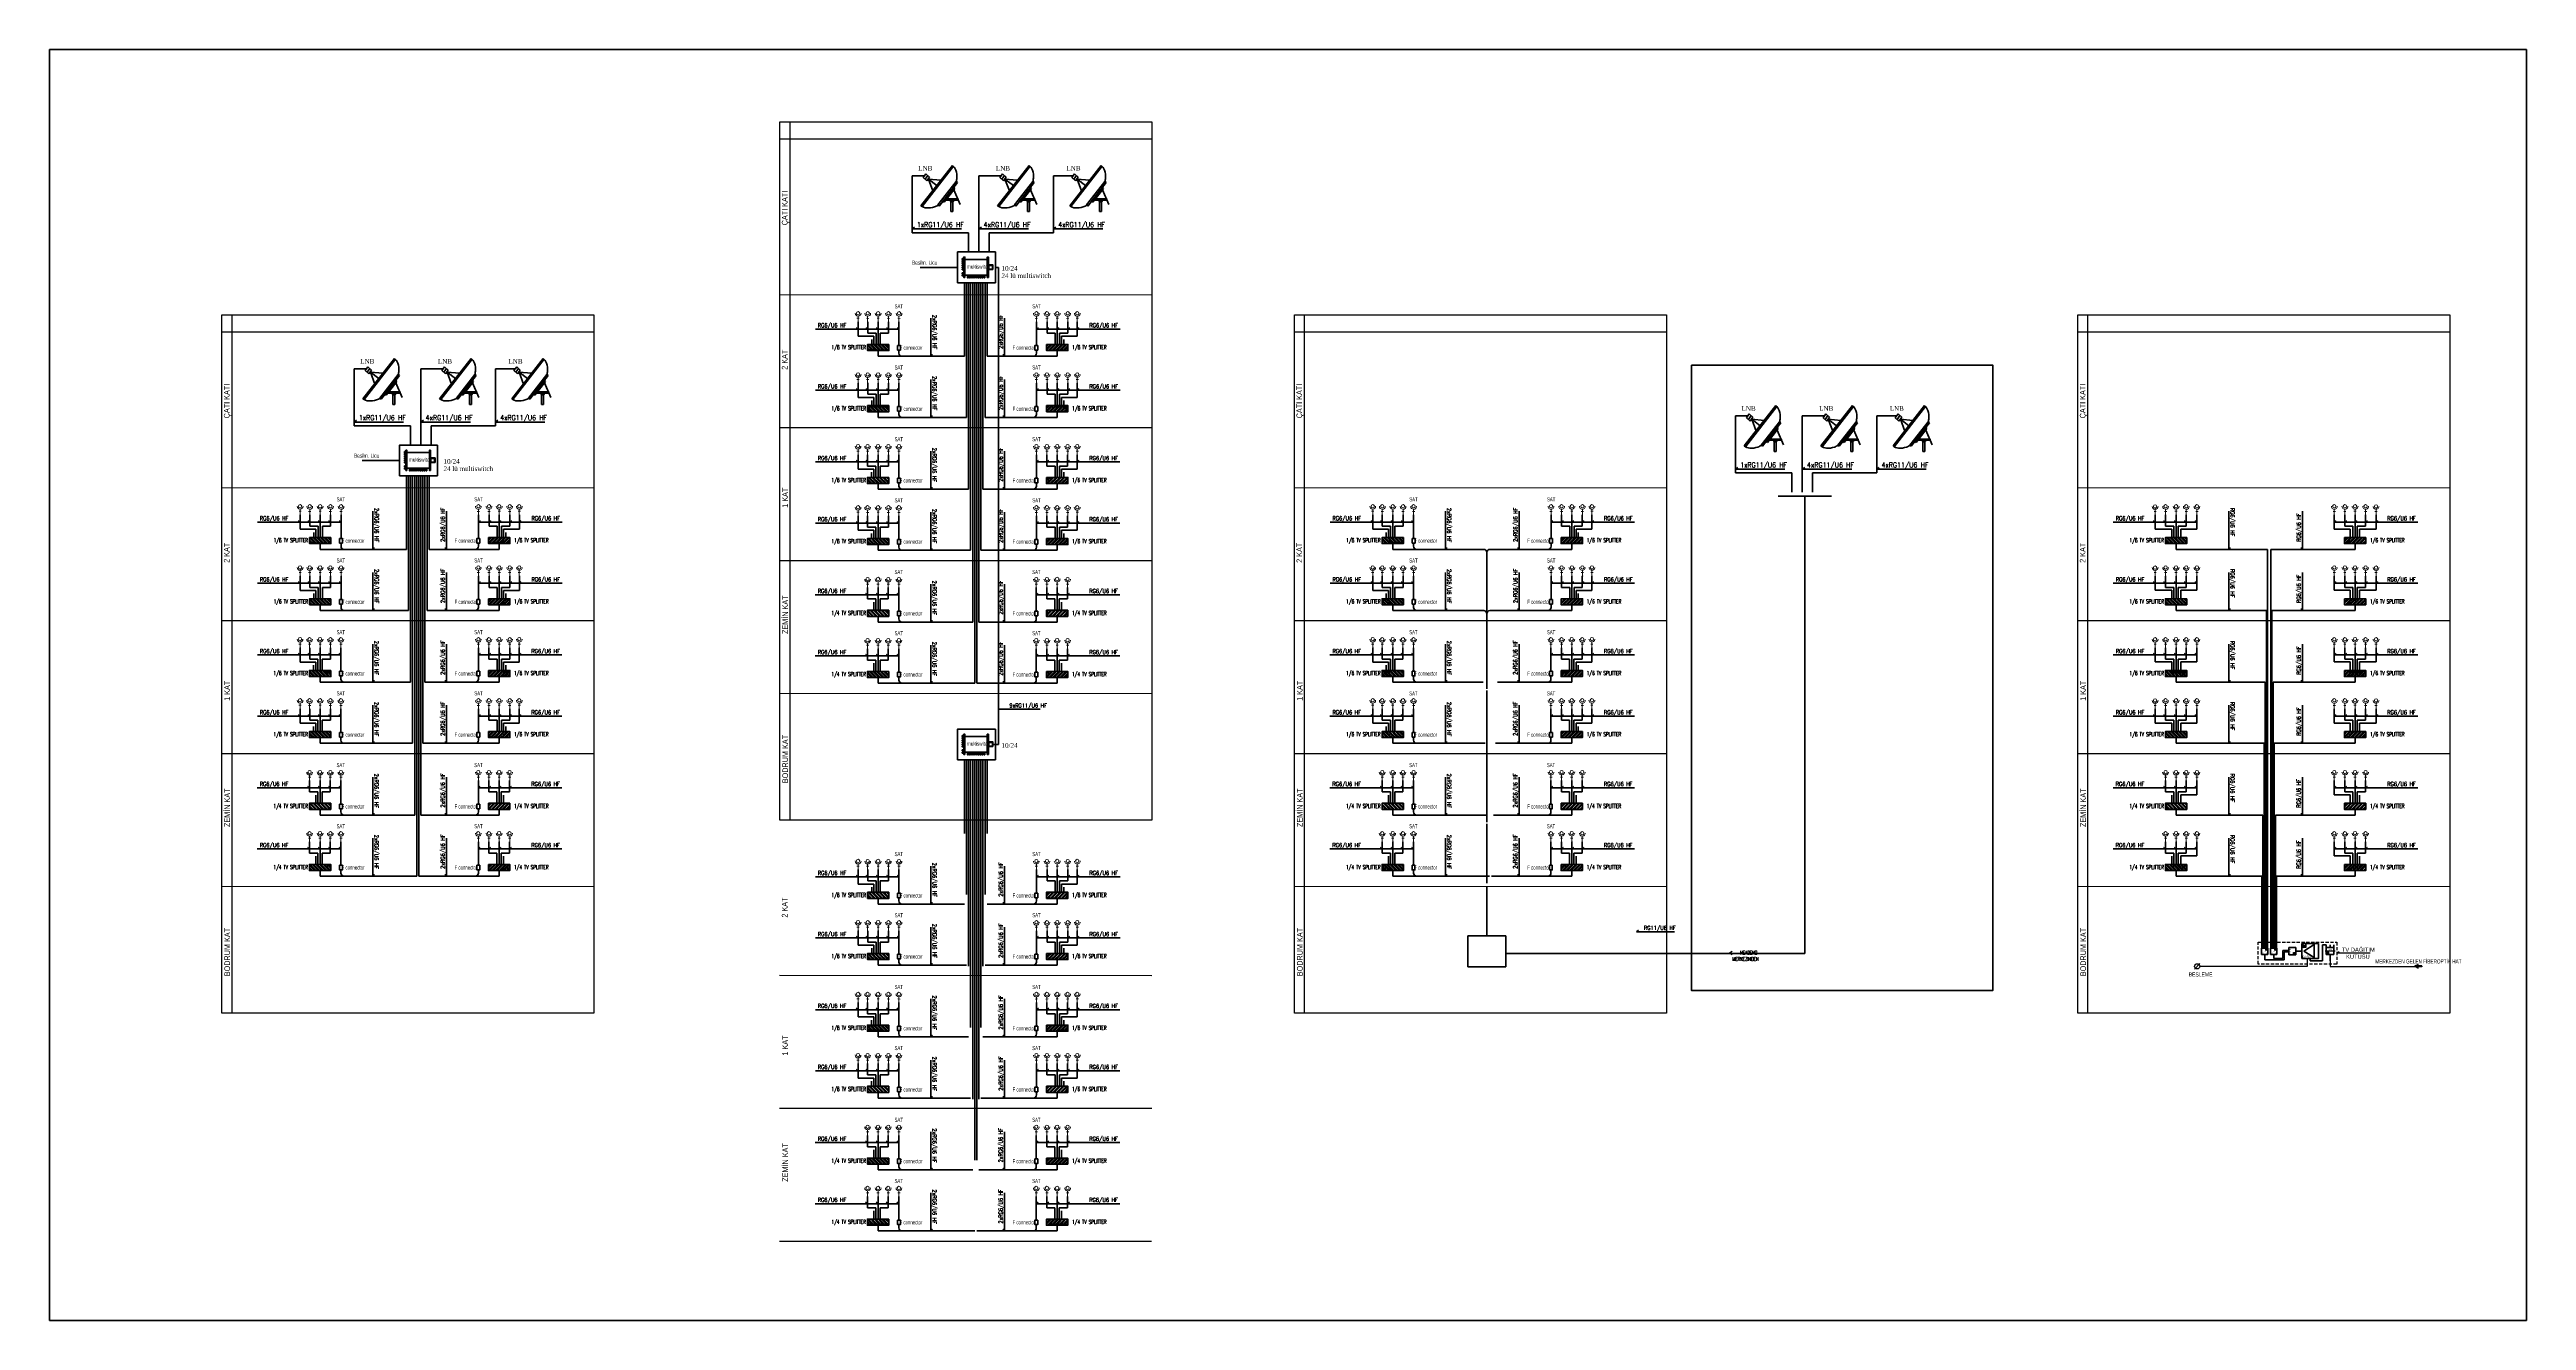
# Model space of a CAD drawing. Header units: millimetres. Extents: x 1852829 to 1882754, y -270850 to -231658.
# Drawn here: x 1872124 to 1881745, y -266245 to -261309 of the extents above; entities that cross this region are included whole.
import ezdxf
from ezdxf.enums import TextEntityAlignment as Align

# ---------------------------------------------------------------- set-up
doc = ezdxf.new("R2010")
doc.units = ezdxf.units.MM
for name, pattern in [('CONTINOUS', [0]), ('CONTINU', [0]), ('HIDDEN', [0.375, 0.25, -0.125])]:
    doc.linetypes.add(name, pattern=pattern)
for name, color, linetype, lineweight in [('((TV', 2, 'Continuous', 13), ('a_çerçeve_line', 7, 'Continuous', 50), ('Aydınlatma', 4, 'CONTINOUS', 35), ('Genel', 4, 'CONTINOUS', 40), ('Priz', 6, 'CONTINOUS', 40), ('Tv', 3, 'CONTINOUS', 40), ('yangın', 30, 'CONTINOUS', 40)]:
    doc.layers.add(name, color=color, linetype=linetype, lineweight=lineweight)
for name, color, linetype in [('- 0', 5, 'Continuous'), ('ayd', 10, 'Continuous'), ('LAM-H', 3, 'Continuous'), ('LİNE_', 7, 'Continuous'), ('LİNYE NO_', 6, 'Continuous'), ('NEJ.OPT_E_YAZI', 6, 'Continuous'), ('PANO_', 3, 'Continuous'), ('TEL_', 5, 'Continuous'), ('TV YAZI_', 7, 'Continuous'), ('TV_', 6, 'Continuous')]:
    doc.layers.add(name, color=color, linetype=linetype)
doc.styles.add('ARIAL', font='arial.ttf', dxfattribs={"width": 0.7})
doc.styles.add('E_OPTIMUM_TEXT', font='')
doc.styles.add('ERAY', font='romanstw.shx', dxfattribs={"width": 0.8, "height": 20})
doc.styles.add('ROMANS', font='arial.ttf', dxfattribs={"width": 0.7})
doc.styles.get("Standard").update_dxf_attribs({"font": 'ARIALN.TTF'})
doc.styles.add('TROMANT', font='times.ttf', dxfattribs={"width": 0.75, "height": 15})
doc.styles.get('E_OPTIMUM_TEXT').set_extended_font_data('@Arial Unicode MS')

# ---------------------------------------------------------------- blocks, each defined once
blk = doc.blocks.new('uyducanak')
at = {"layer": 'Tv', "color": 4, "linetype": 'ByBlock'}
for p, q in [((1.8, 178.7), (-120.2, 21.8)), ((6, 175.4), (-116.1, 18.5)), ((-100.8, 146), (-111.3, 131)), ((-111.3, 131), (-97.1, 118.1)), ((-93.8, 139.7), (-104.4, 124.6)), ((-100.8, 146), (-86.6, 133.2)), ((-86.6, 133.2), (-97.1, 118.1)), ((-91.6, 125.5), (-74.4, 79.1)), ((-91.6, 125.5), (-43.3, 121)), ((-59.2, 100.2), (-91.6, 125.5)), ((15.9, 116), (-55.2, 24.7)), ((21.1, 112), (-50, 20.6)), ((21.1, 112), (15.9, 116)), ((-50, 20.6), (-55.2, 24.7)), ((-30, 35.5), (-35.2, 39.5)), ((11.6, 89), (-30, 35.5)), ((24.2, 43.7), (-23.6, 43.7)), ((-20.2, 48.1), (24.2, 48.1)), ((6.4, 37.6), (-5.8, 37.6)), ((-3.9, 37.6), (-3.9, 0)), ((3.9, 0), (-3.9, 0)), ((3.9, 37.6), (3.9, 0)), ((11.6, 89), (6.4, 93)), ((7.3, 83.4), (31.9, 26.1)), ((24.2, 48.1), (24.2, 43.7))]:
    blk.add_line(p, q, dxfattribs=at)
for points in [[(1.8, 178.7, -0.146747), (15.2, 159.8, -0.10715), (18.8, 128.6, -0.030619), (16.7, 115.4, -0.063741)], [(-53.9, 23.7, -0.034135), (-67.5, 17.6, -0.10715), (-98.6, 13.4, -0.146747), (-120.2, 21.8, -0.146747)]]:
    blk.add_lwpolyline(points, format="xyb", dxfattribs=at)
blk.add_arc((0.3, 37.6), 6.08, 0, 180, dxfattribs=at)
at = {"layer": 'Tv', "color": 4, "linetype": 'ByBlock', "width": 1}
blk.add_text('Ziya 0536 318 31 92', height=0.0000902, dxfattribs=at).set_placement((0.3, 37.6))
blk = doc.blocks.new('TV')
blk.add_line((0, 0.2), (0, 0))
for points in [[(0.1, 0.2), (0.1, 0.2), (-0.1, 0.2), (-0.1, 0.2)], [(0, 0.2), (0, 0.2), (0, 0.2), (0, 0.2)]]:
    blk.add_lwpolyline(points)
blk = doc.blocks.new('ZayıfAkımPanosu')
at = {"layer": 'Priz'}
h = blk.add_hatch(dxfattribs=at)
h.set_pattern_fill('GOST_GROUND', color=256)
h.set_pattern_definition([(45, (-1866208.597, 256590.195), (14.142135624, 0), [20]), (45, (-1866205.597, 256590.195), (14.142135624, 0), [20]), (45, (-1866202.597, 256590.195), (14.142135624, 0), [20])])
h.paths.add_polyline_path([(11.9, 41.5), (-11.9, 41.5), (-11.9, -41.5), (11.9, -41.5)])
at = {"layer": 'Aydınlatma', "color": 2, "linetype": 'CONTINU'}
blk.add_lwpolyline([(-11.9, 41.5), (11.9, 41.5), (11.9, -41.5), (-11.9, -41.5)], close=True, dxfattribs=at)
blk.add_lwpolyline([(-11.9, 41.5), (11.9, 41.5), (11.9, -41.5), (-11.9, -41.5)], close=True, dxfattribs=at)
blk.add_lwpolyline([(-11.9, 41.5), (11.9, 41.5), (11.9, -41.5), (-11.9, -41.5)], close=True, dxfattribs=at)
blk.add_lwpolyline([(-11.9, 41.5), (11.9, 41.5), (11.9, -41.5), (-11.9, -41.5)], close=True, dxfattribs=at)
blk.add_lwpolyline([(-11.9, 41.5), (11.9, 41.5), (11.9, -41.5), (-11.9, -41.5)], close=True, dxfattribs=at)
at = {"layer": 'Aydınlatma', "color": 6, "linetype": 'CONTINU'}
blk.add_lwpolyline([(-11.9, 41.5), (11.9, 41.5), (11.9, -41.5), (-11.9, -41.5)], close=True, dxfattribs=at)
blk = doc.blocks.new('BESL.')
at = {"layer": 'LİNE_', "lineweight": 30, "ltscale": 50}
blk.add_line((-10.6, -10.6), (10.6, 10.6), dxfattribs=at)
blk.add_circle((0, 0), 10, dxfattribs=at)
blk = doc.blocks.new('OKKKK')
at = {"layer": 'LİNE_'}
h = blk.add_hatch(dxfattribs=at)
h.set_pattern_fill('ANSI31', color=256, scale=10)
h.set_pattern_definition([(45, (-168363.182, -244662.1777), (-0.8838834765, 0.8838834765), [])])
h.paths.add_polyline_path([(7.6, -14.7), (0.3, -29.5), (-7.6, -14.7)])
edge = h.paths.add_edge_path()
edge.add_line((-1.6, 0), (1.6, 0))
edge.add_line((1.6, 0), (1.6, -14.7))
edge.add_line((-1.6, 0), (-1.6, -14.7))
for p, q in [((-1.6, 0), (-1.6, -14.7)), ((-1.6, 0), (1.6, 0)), ((1.6, 0), (1.6, -14.7)), ((0.3, -29.5), (-7.6, -14.7)), ((-7.6, -14.7), (7.6, -14.7)), ((7.6, -14.7), (0.3, -29.5))]:
    blk.add_line(p, q, dxfattribs=at)

msp = doc.modelspace()

# ---------------------------------------------------------------- linework, layer by layer
at = {"layer": '((TV'}
for p, q in [((1875260.1, -262353.1), (1875268.9, -262353.1)), ((1875264.4, -262344.8), (1875264.4, -262353.1)), ((1875264.4, -262353.1), (1875264.4, -262366.8)), ((1875297.4, -262353.3), (1875306.1, -262353.4)), ((1875301.6, -262345), (1875301.6, -262353.3)), ((1875301.6, -262353.3), (1875301.6, -262367)), ((1875338.1, -262353.1), (1875346.8, -262353.1)), ((1875342.4, -262344.8), (1875342.3, -262353.1)), ((1875342.4, -262353.1), (1875342.4, -262366.8)), ((1875377.8, -262353.3), (1875386.5, -262353.4)), ((1875382.1, -262345), (1875382.1, -262353.3)), ((1875382.1, -262353.3), (1875382.1, -262367)), ((1875419, -262353.3), (1875427.8, -262353.4)), ((1875423.3, -262345), (1875423.3, -262353.3)), ((1875423.3, -262353.3), (1875423.3, -262367)), ((1875961.2, -262353.3), (1875952.5, -262353.4)), ((1875956.9, -262345), (1875957, -262353.3)), ((1875956.9, -262353.3), (1875956.9, -262367)), ((1876002.4, -262353.3), (1875993.7, -262353.4)), ((1875998.2, -262345), (1875998.2, -262353.3)), ((1875998.2, -262353.3), (1875998.2, -262367)), ((1876042.2, -262353.1), (1876033.5, -262353.1)), ((1876037.9, -262344.8), (1876037.9, -262353.1)), ((1876037.9, -262353.1), (1876037.9, -262366.8)), ((1876082.9, -262353.3), (1876074.2, -262353.4)), ((1876078.6, -262345), (1876078.7, -262353.3)), ((1876078.6, -262353.3), (1876078.6, -262367)), ((1876120.1, -262353.1), (1876111.4, -262353.1)), ((1876115.8, -262344.8), (1876115.9, -262353.1)), ((1876115.8, -262353.1), (1876115.8, -262366.8)), ((1875260.1, -262590.5), (1875268.9, -262590.6)), ((1875264.4, -262582.2), (1875264.4, -262590.6)), ((1875264.4, -262590.6), (1875264.4, -262604.2)), ((1875297.4, -262590.8), (1875306.1, -262590.8)), ((1875301.6, -262582.5), (1875301.6, -262590.8)), ((1875301.6, -262590.8), (1875301.6, -262604.5)), ((1875338.1, -262590.5), (1875346.8, -262590.6)), ((1875342.4, -262582.2), (1875342.3, -262590.6)), ((1875342.4, -262590.6), (1875342.4, -262604.2)), ((1875377.8, -262590.8), (1875386.5, -262590.8)), ((1875382.1, -262582.5), (1875382.1, -262590.8)), ((1875382.1, -262590.8), (1875382.1, -262604.5)), ((1875419, -262590.8), (1875427.8, -262590.8)), ((1875423.3, -262582.5), (1875423.3, -262590.8)), ((1875423.3, -262590.8), (1875423.3, -262604.5)), ((1875961.2, -262590.8), (1875952.5, -262590.8)), ((1875956.9, -262582.5), (1875957, -262590.8)), ((1875956.9, -262590.8), (1875956.9, -262604.5)), ((1876002.4, -262590.8), (1875993.7, -262590.8)), ((1875998.2, -262582.5), (1875998.2, -262590.8)), ((1875998.2, -262590.8), (1875998.2, -262604.5)), ((1876042.2, -262590.5), (1876033.5, -262590.6)), ((1876037.9, -262582.2), (1876037.9, -262590.6)), ((1876037.9, -262590.6), (1876037.9, -262604.2)), ((1876082.9, -262590.8), (1876074.2, -262590.8)), ((1876078.6, -262582.5), (1876078.7, -262590.8)), ((1876078.6, -262590.8), (1876078.6, -262604.5)), ((1876120.1, -262590.5), (1876111.4, -262590.6)), ((1876115.8, -262582.2), (1876115.9, -262590.6)), ((1876115.8, -262590.6), (1876115.8, -262604.2)), ((1875260, -262869.1), (1875268.7, -262869.2)), ((1875264.3, -262860.8), (1875264.2, -262869.2)), ((1875264.3, -262869.2), (1875264.3, -262882.8)), ((1875297.2, -262869.4), (1875305.9, -262869.4)), ((1875301.5, -262861.1), (1875301.4, -262869.4)), ((1875301.5, -262869.4), (1875301.5, -262883.1)), ((1875337.9, -262869.1), (1875346.6, -262869.2)), ((1875342.2, -262860.8), (1875342.2, -262869.2)), ((1875342.2, -262869.2), (1875342.2, -262882.8)), ((1875377.7, -262869.4), (1875386.4, -262869.4)), ((1875381.9, -262861.1), (1875381.9, -262869.4)), ((1875382, -262869.4), (1875382, -262883.1)), ((1875418.9, -262869.4), (1875427.6, -262869.4)), ((1875423.2, -262861.1), (1875423.1, -262869.4)), ((1875423.2, -262869.4), (1875423.2, -262883.1)), ((1875961.1, -262869.4), (1875952.3, -262869.4)), ((1875956.8, -262861.1), (1875956.8, -262869.4)), ((1875956.8, -262869.4), (1875956.8, -262883.1)), ((1876002.3, -262869.4), (1875993.6, -262869.4)), ((1875998, -262861.1), (1875998, -262869.4)), ((1875998, -262869.4), (1875998, -262883.1)), ((1876042, -262869.1), (1876033.3, -262869.2)), ((1876037.7, -262869.2), (1876037.7, -262882.8)), ((1876037.8, -262860.8), (1876037.8, -262869.2)), ((1876082.8, -262869.4), (1876074, -262869.4)), ((1876078.5, -262861.1), (1876078.5, -262869.4)), ((1876078.5, -262869.4), (1876078.5, -262883.1)), ((1876120, -262869.1), (1876111.2, -262869.2)), ((1876115.7, -262860.8), (1876115.7, -262869.2)), ((1876115.7, -262869.2), (1876115.7, -262882.8)), ((1873092.9, -263102.8), (1873101.6, -263102.8)), ((1873097.2, -263094.5), (1873097.1, -263102.8)), ((1873097.2, -263102.8), (1873097.2, -263116.5)), ((1873130.1, -263103), (1873138.8, -263103)), ((1873134.4, -263094.7), (1873134.3, -263103)), ((1873134.4, -263103), (1873134.4, -263116.7)), ((1873170.8, -263102.8), (1873179.5, -263102.8)), ((1873175.1, -263094.5), (1873175.1, -263102.8)), ((1873175.1, -263102.8), (1873175.1, -263116.5)), ((1873210.6, -263103), (1873219.3, -263103)), ((1873214.8, -263094.7), (1873214.8, -263103)), ((1873214.8, -263103), (1873214.8, -263116.7)), ((1873251.8, -263103), (1873260.5, -263103)), ((1873256.1, -263094.7), (1873256, -263103)), ((1873256.1, -263103), (1873256.1, -263116.7)), ((1873794, -263103), (1873785.2, -263103)), ((1873789.7, -263094.7), (1873789.7, -263103)), ((1873789.7, -263103), (1873789.7, -263116.7)), ((1873835.2, -263103), (1873826.5, -263103)), ((1873830.9, -263094.7), (1873830.9, -263103)), ((1873830.9, -263103), (1873830.9, -263116.7)), ((1873874.9, -263102.8), (1873866.2, -263102.8)), ((1873870.6, -263094.5), (1873870.7, -263102.8)), ((1873870.6, -263102.8), (1873870.6, -263116.5)), ((1873915.6, -263103), (1873906.9, -263103)), ((1873911.4, -263094.7), (1873911.4, -263103)), ((1873911.4, -263103), (1873911.4, -263116.7)), ((1873952.9, -263102.8), (1873944.1, -263102.8)), ((1873948.6, -263094.5), (1873948.6, -263102.8)), ((1873948.6, -263102.8), (1873948.6, -263116.5)), ((1875260, -263106.6), (1875268.7, -263106.6)), ((1875264.3, -263098.3), (1875264.2, -263106.6)), ((1875264.3, -263106.6), (1875264.3, -263120.3)), ((1875297.2, -263106.8), (1875305.9, -263106.8)), ((1875301.5, -263098.5), (1875301.4, -263106.8)), ((1875301.5, -263106.8), (1875301.5, -263120.5)), ((1875337.9, -263106.6), (1875346.6, -263106.6)), ((1875342.2, -263098.3), (1875342.2, -263106.6)), ((1875342.2, -263106.6), (1875342.2, -263120.3)), ((1875377.7, -263106.8), (1875386.4, -263106.8)), ((1875381.9, -263098.5), (1875381.9, -263106.8)), ((1875382, -263106.8), (1875382, -263120.5)), ((1875418.9, -263106.8), (1875427.6, -263106.8)), ((1875423.2, -263098.5), (1875423.1, -263106.8)), ((1875423.2, -263106.8), (1875423.2, -263120.5)), ((1875961.1, -263106.8), (1875952.3, -263106.8)), ((1875956.8, -263098.5), (1875956.8, -263106.8)), ((1875956.8, -263106.8), (1875956.8, -263120.5)), ((1876002.3, -263106.8), (1875993.6, -263106.8)), ((1875998, -263098.5), (1875998, -263106.8)), ((1875998, -263106.8), (1875998, -263120.5)), ((1876042, -263106.6), (1876033.3, -263106.6)), ((1876037.7, -263106.6), (1876037.7, -263120.3)), ((1876037.8, -263098.3), (1876037.8, -263106.6)), ((1876082.8, -263106.8), (1876074, -263106.8)), ((1876078.5, -263098.5), (1876078.5, -263106.8)), ((1876078.5, -263106.8), (1876078.5, -263120.5)), ((1876120, -263106.6), (1876111.2, -263106.6)), ((1876115.7, -263098.3), (1876115.7, -263106.6)), ((1876115.7, -263106.6), (1876115.7, -263120.3)), ((1877259, -263102.8), (1877267.8, -263102.8)), ((1877263.3, -263094.5), (1877263.3, -263102.8)), ((1877263.3, -263102.8), (1877263.3, -263116.5)), ((1877296.2, -263103), (1877305, -263103)), ((1877300.5, -263094.7), (1877300.5, -263103)), ((1877300.5, -263103), (1877300.5, -263116.7)), ((1877337, -263102.8), (1877345.7, -263102.8)), ((1877341.2, -263094.5), (1877341.2, -263102.8)), ((1877341.3, -263102.8), (1877341.3, -263116.5)), ((1877376.7, -263103), (1877385.4, -263103)), ((1877381, -263094.7), (1877381, -263103)), ((1877381, -263103), (1877381, -263116.7)), ((1877417.9, -263103), (1877426.6, -263103)), ((1877422.2, -263094.7), (1877422.2, -263103)), ((1877422.2, -263103), (1877422.2, -263116.7)), ((1877960.1, -263103), (1877951.4, -263103)), ((1877955.8, -263094.7), (1877955.9, -263103)), ((1877955.8, -263103), (1877955.8, -263116.7)), ((1878001.3, -263103), (1877992.6, -263103)), ((1877997, -263103), (1877997, -263116.7)), ((1877997.1, -263094.7), (1877997.1, -263103)), ((1878041.1, -263102.8), (1878032.4, -263102.8)), ((1878036.8, -263094.5), (1878036.8, -263102.8)), ((1878036.8, -263102.8), (1878036.8, -263116.5)), ((1878081.8, -263103), (1878073.1, -263103)), ((1878077.5, -263094.7), (1878077.6, -263103)), ((1878077.5, -263103), (1878077.5, -263116.7)), ((1878119, -263102.8), (1878110.3, -263102.8)), ((1878114.7, -263094.5), (1878114.8, -263102.8)), ((1878114.7, -263102.8), (1878114.7, -263116.5)), ((1880297.9, -263103.3), (1880306.6, -263103.3)), ((1880302.2, -263094.9), (1880302.2, -263103.3)), ((1880302.2, -263103.3), (1880302.2, -263116.9)), ((1880338.6, -263103), (1880347.4, -263103)), ((1880342.9, -263094.7), (1880342.9, -263103)), ((1880342.9, -263103), (1880342.9, -263116.7)), ((1880379.4, -263102.8), (1880388.1, -263102.8)), ((1880383.7, -263094.5), (1880383.6, -263102.8)), ((1880383.7, -263102.8), (1880383.7, -263116.5)), ((1880419.1, -263103), (1880427.8, -263103)), ((1880423.4, -263094.7), (1880423.4, -263103)), ((1880423.4, -263103), (1880423.4, -263116.7)), ((1880460.3, -263103), (1880469.1, -263103)), ((1880464.6, -263094.7), (1880464.6, -263103)), ((1880464.6, -263103), (1880464.6, -263116.7)), ((1881002.4, -263103), (1880993.6, -263103)), ((1880998.1, -263094.7), (1880998.1, -263103)), ((1880998.1, -263103), (1880998.1, -263116.7)), ((1881043.6, -263103), (1881034.9, -263103)), ((1881039.3, -263094.7), (1881039.3, -263103)), ((1881039.3, -263103), (1881039.3, -263116.7)), ((1881083.3, -263102.8), (1881074.6, -263102.8)), ((1881079, -263094.5), (1881079.1, -263102.8)), ((1881079, -263102.8), (1881079, -263116.5)), ((1881124.1, -263103), (1881115.3, -263103)), ((1881119.8, -263094.7), (1881119.8, -263103)), ((1881119.8, -263103), (1881119.8, -263116.7)), ((1881164.8, -263103.3), (1881156.1, -263103.3)), ((1881160.5, -263094.9), (1881160.5, -263103.3)), ((1881160.5, -263103.3), (1881160.5, -263116.9)), ((1873092.9, -263340.2), (1873101.6, -263340.2)), ((1873097.2, -263331.9), (1873097.1, -263340.2)), ((1873097.2, -263340.2), (1873097.2, -263353.9)), ((1873130.1, -263340.5), (1873138.8, -263340.5)), ((1873134.4, -263332.1), (1873134.3, -263340.5)), ((1873134.4, -263340.5), (1873134.4, -263354.1)), ((1873170.8, -263340.2), (1873179.5, -263340.2)), ((1873175.1, -263331.9), (1873175.1, -263340.2)), ((1873175.1, -263340.2), (1873175.1, -263353.9)), ((1873210.6, -263340.5), (1873219.3, -263340.5)), ((1873214.8, -263332.1), (1873214.8, -263340.5)), ((1873214.8, -263340.5), (1873214.8, -263354.1)), ((1873251.8, -263340.5), (1873260.5, -263340.5)), ((1873256.1, -263332.1), (1873256, -263340.5)), ((1873256.1, -263340.5), (1873256.1, -263354.1)), ((1873794, -263340.5), (1873785.2, -263340.5)), ((1873789.7, -263332.1), (1873789.7, -263340.5)), ((1873789.7, -263340.5), (1873789.7, -263354.1)), ((1873835.2, -263340.5), (1873826.5, -263340.5)), ((1873830.9, -263332.1), (1873830.9, -263340.5)), ((1873830.9, -263340.5), (1873830.9, -263354.1)), ((1873874.9, -263340.2), (1873866.2, -263340.2)), ((1873870.6, -263331.9), (1873870.7, -263340.2)), ((1873870.6, -263340.2), (1873870.6, -263353.9)), ((1873915.6, -263340.5), (1873906.9, -263340.5)), ((1873911.4, -263332.1), (1873911.4, -263340.5)), ((1873911.4, -263340.5), (1873911.4, -263354.1)), ((1873952.9, -263340.2), (1873944.1, -263340.2)), ((1873948.6, -263331.9), (1873948.6, -263340.2)), ((1873948.6, -263340.2), (1873948.6, -263353.9)), ((1875297, -263385.4), (1875305.8, -263385.4)), ((1875301.3, -263377.1), (1875301.3, -263385.4)), ((1875301.3, -263385.4), (1875301.3, -263399.1)), ((1875337.8, -263385.2), (1875346.5, -263385.2)), ((1875342, -263376.9), (1875342, -263385.2)), ((1875342.1, -263385.2), (1875342.1, -263398.9)), ((1875377.5, -263385.4), (1875386.2, -263385.4)), ((1875381.8, -263377.1), (1875381.8, -263385.4)), ((1875381.8, -263385.4), (1875381.8, -263399.1)), ((1875418.7, -263385.4), (1875427.5, -263385.4)), ((1875423, -263377.1), (1875423, -263385.4)), ((1875423, -263385.4), (1875423, -263399.1)), ((1875960.9, -263385.4), (1875952.2, -263385.4)), ((1875956.6, -263377.1), (1875956.7, -263385.4)), ((1875956.6, -263385.4), (1875956.6, -263399.1)), ((1876002.1, -263385.4), (1875993.4, -263385.4)), ((1875997.8, -263385.4), (1875997.8, -263399.1)), ((1875997.9, -263377.1), (1875997.9, -263385.4)), ((1876041.9, -263385.2), (1876033.2, -263385.2)), ((1876037.6, -263376.9), (1876037.6, -263385.2)), ((1876037.6, -263385.2), (1876037.6, -263398.9)), ((1876082.6, -263385.4), (1876073.9, -263385.4)), ((1876078.3, -263377.1), (1876078.4, -263385.4)), ((1876078.3, -263385.4), (1876078.3, -263399.1)), ((1877259, -263340.2), (1877267.8, -263340.2)), ((1877263.3, -263331.9), (1877263.3, -263340.2)), ((1877263.3, -263340.2), (1877263.3, -263353.9)), ((1877296.2, -263340.5), (1877305, -263340.5)), ((1877300.5, -263332.1), (1877300.5, -263340.5)), ((1877300.5, -263340.5), (1877300.5, -263354.1)), ((1877337, -263340.2), (1877345.7, -263340.2)), ((1877341.2, -263331.9), (1877341.2, -263340.2)), ((1877341.3, -263340.2), (1877341.3, -263353.9)), ((1877376.7, -263340.5), (1877385.4, -263340.5)), ((1877381, -263332.1), (1877381, -263340.5)), ((1877381, -263340.5), (1877381, -263354.1)), ((1877417.9, -263340.5), (1877426.6, -263340.5)), ((1877422.2, -263332.1), (1877422.2, -263340.5)), ((1877422.2, -263340.5), (1877422.2, -263354.1)), ((1877960.1, -263340.5), (1877951.4, -263340.5)), ((1877955.8, -263332.1), (1877955.9, -263340.5)), ((1877955.8, -263340.5), (1877955.8, -263354.1)), ((1878001.3, -263340.5), (1877992.6, -263340.5)), ((1877997, -263340.5), (1877997, -263354.1)), ((1877997.1, -263332.1), (1877997.1, -263340.5)), ((1878041.1, -263340.2), (1878032.4, -263340.2)), ((1878036.8, -263331.9), (1878036.8, -263340.2)), ((1878036.8, -263340.2), (1878036.8, -263353.9)), ((1878081.8, -263340.5), (1878073.1, -263340.5)), ((1878077.5, -263332.1), (1878077.6, -263340.5)), ((1878077.5, -263340.5), (1878077.5, -263354.1)), ((1878119, -263340.2), (1878110.3, -263340.2)), ((1878114.7, -263331.9), (1878114.8, -263340.2)), ((1878114.7, -263340.2), (1878114.7, -263353.9)), ((1880297.9, -263340.7), (1880306.6, -263340.7)), ((1880302.2, -263332.4), (1880302.2, -263340.7)), ((1880302.2, -263340.7), (1880302.2, -263354.4)), ((1880338.6, -263340.5), (1880347.4, -263340.5)), ((1880342.9, -263332.1), (1880342.9, -263340.5)), ((1880342.9, -263340.5), (1880342.9, -263354.1)), ((1880379.4, -263340.2), (1880388.1, -263340.2)), ((1880383.7, -263331.9), (1880383.6, -263340.2)), ((1880383.7, -263340.2), (1880383.7, -263353.9)), ((1880419.1, -263340.5), (1880427.8, -263340.5)), ((1880423.4, -263332.1), (1880423.4, -263340.5)), ((1880423.4, -263340.5), (1880423.4, -263354.1)), ((1880460.3, -263340.5), (1880469.1, -263340.5)), ((1880464.6, -263332.1), (1880464.6, -263340.5)), ((1880464.6, -263340.5), (1880464.6, -263354.1)), ((1881002.4, -263340.5), (1880993.6, -263340.5)), ((1880998.1, -263332.1), (1880998.1, -263340.5)), ((1880998.1, -263340.5), (1880998.1, -263354.1)), ((1881043.6, -263340.5), (1881034.9, -263340.5)), ((1881039.3, -263332.1), (1881039.3, -263340.5)), ((1881039.3, -263340.5), (1881039.3, -263354.1)), ((1881083.3, -263340.2), (1881074.6, -263340.2)), ((1881079, -263331.9), (1881079.1, -263340.2)), ((1881079, -263340.2), (1881079, -263353.9)), ((1881124.1, -263340.5), (1881115.3, -263340.5)), ((1881119.8, -263332.1), (1881119.8, -263340.5)), ((1881119.8, -263340.5), (1881119.8, -263354.1)), ((1881164.8, -263340.7), (1881156.1, -263340.7)), ((1881160.5, -263332.4), (1881160.5, -263340.7)), ((1881160.5, -263340.7), (1881160.5, -263354.4)), ((1873092.7, -263618.8), (1873101.5, -263618.8)), ((1873097, -263610.5), (1873097, -263618.8)), ((1873097, -263618.8), (1873097, -263632.5)), ((1873129.9, -263619.1), (1873138.7, -263619.1)), ((1873134.2, -263610.7), (1873134.2, -263619.1)), ((1873134.2, -263619.1), (1873134.2, -263632.7)), ((1873170.7, -263618.8), (1873179.4, -263618.8)), ((1873174.9, -263610.5), (1873174.9, -263618.8)), ((1873174.9, -263618.8), (1873174.9, -263632.5)), ((1873210.4, -263619.1), (1873219.1, -263619.1)), ((1873214.7, -263610.7), (1873214.7, -263619.1)), ((1873214.7, -263619.1), (1873214.7, -263632.7)), ((1873251.6, -263619.1), (1873260.3, -263619.1)), ((1873255.9, -263610.7), (1873255.9, -263619.1)), ((1873255.9, -263619.1), (1873255.9, -263632.7)), ((1873793.8, -263619.1), (1873785.1, -263619.1)), ((1873789.5, -263610.7), (1873789.6, -263619.1)), ((1873789.5, -263619.1), (1873789.5, -263632.7)), ((1873835, -263619.1), (1873826.3, -263619.1)), ((1873830.7, -263619.1), (1873830.7, -263632.7)), ((1873830.8, -263610.7), (1873830.8, -263619.1)), ((1873874.8, -263618.8), (1873866, -263618.8)), ((1873870.5, -263610.5), (1873870.5, -263618.8)), ((1873870.5, -263618.8), (1873870.5, -263632.5)), ((1873915.5, -263619.1), (1873906.8, -263619.1)), ((1873911.2, -263610.7), (1873911.2, -263619.1)), ((1873911.2, -263619.1), (1873911.2, -263632.7)), ((1873952.7, -263618.8), (1873944, -263618.8)), ((1873948.4, -263610.5), (1873948.5, -263618.8)), ((1873948.4, -263618.8), (1873948.4, -263632.5)), ((1875297, -263622.9), (1875305.8, -263622.9)), ((1875301.3, -263614.5), (1875301.3, -263622.9)), ((1875301.3, -263622.9), (1875301.3, -263636.5)), ((1875337.8, -263622.6), (1875346.5, -263622.6)), ((1875342, -263614.3), (1875342, -263622.6)), ((1875342.1, -263622.6), (1875342.1, -263636.3)), ((1875377.5, -263622.9), (1875386.2, -263622.9)), ((1875381.8, -263614.5), (1875381.8, -263622.9)), ((1875381.8, -263622.9), (1875381.8, -263636.5)), ((1875418.7, -263622.9), (1875427.5, -263622.9)), ((1875423, -263614.5), (1875423, -263622.9)), ((1875423, -263622.9), (1875423, -263636.5)), ((1875960.9, -263622.9), (1875952.2, -263622.9)), ((1875956.6, -263614.5), (1875956.7, -263622.9)), ((1875956.6, -263622.9), (1875956.6, -263636.5)), ((1876002.1, -263622.9), (1875993.4, -263622.9)), ((1875997.8, -263622.9), (1875997.8, -263636.5)), ((1875997.9, -263614.5), (1875997.9, -263622.9)), ((1876041.9, -263622.6), (1876033.2, -263622.6)), ((1876037.6, -263614.3), (1876037.6, -263622.6)), ((1876037.6, -263622.6), (1876037.6, -263636.3)), ((1876082.6, -263622.9), (1876073.9, -263622.9)), ((1876078.3, -263614.5), (1876078.4, -263622.9)), ((1876078.3, -263622.9), (1876078.3, -263636.5)), ((1877258.9, -263618.8), (1877267.6, -263618.8)), ((1877263.2, -263610.5), (1877263.1, -263618.8)), ((1877263.2, -263618.8), (1877263.2, -263632.5)), ((1877296.1, -263619.1), (1877304.8, -263619.1)), ((1877300.4, -263610.7), (1877300.3, -263619.1)), ((1877300.4, -263619.1), (1877300.4, -263632.7)), ((1877336.8, -263618.8), (1877345.5, -263618.8)), ((1877341.1, -263610.5), (1877341.1, -263618.8)), ((1877341.1, -263618.8), (1877341.1, -263632.5)), ((1877376.6, -263619.1), (1877385.3, -263619.1)), ((1877380.8, -263610.7), (1877380.8, -263619.1)), ((1877380.8, -263619.1), (1877380.8, -263632.7)), ((1877417.8, -263619.1), (1877426.5, -263619.1)), ((1877422.1, -263610.7), (1877422, -263619.1)), ((1877422.1, -263619.1), (1877422.1, -263632.7)), ((1877960, -263619.1), (1877951.2, -263619.1)), ((1877955.7, -263610.7), (1877955.7, -263619.1)), ((1877955.7, -263619.1), (1877955.7, -263632.7)), ((1878001.2, -263619.1), (1877992.5, -263619.1)), ((1877996.9, -263610.7), (1877996.9, -263619.1)), ((1877996.9, -263619.1), (1877996.9, -263632.7)), ((1878040.9, -263618.8), (1878032.2, -263618.8)), ((1878036.6, -263610.5), (1878036.7, -263618.8)), ((1878036.6, -263618.8), (1878036.6, -263632.5)), ((1878081.6, -263619.1), (1878072.9, -263619.1)), ((1878077.4, -263610.7), (1878077.4, -263619.1)), ((1878077.4, -263619.1), (1878077.4, -263632.7)), ((1878118.8, -263618.8), (1878110.1, -263618.8)), ((1878114.6, -263610.5), (1878114.6, -263618.8)), ((1878114.6, -263618.8), (1878114.6, -263632.5)), ((1880297.9, -263619.3), (1880306.6, -263619.3)), ((1880302.2, -263611), (1880302.2, -263619.3)), ((1880302.2, -263619.3), (1880302.2, -263633)), ((1880338.6, -263619.1), (1880347.4, -263619.1)), ((1880342.9, -263610.7), (1880342.9, -263619.1)), ((1880342.9, -263619.1), (1880342.9, -263632.7)), ((1880379.4, -263618.8), (1880388.1, -263618.8)), ((1880383.7, -263610.5), (1880383.6, -263618.8)), ((1880383.7, -263618.8), (1880383.7, -263632.5)), ((1880419.1, -263619.1), (1880427.8, -263619.1)), ((1880423.4, -263610.7), (1880423.4, -263619.1)), ((1880423.4, -263619.1), (1880423.4, -263632.7)), ((1880460.3, -263619.1), (1880469.1, -263619.1)), ((1880464.6, -263610.7), (1880464.6, -263619.1)), ((1880464.6, -263619.1), (1880464.6, -263632.7)), ((1881002.4, -263619.1), (1880993.6, -263619.1)), ((1880998.1, -263610.7), (1880998.1, -263619.1)), ((1880998.1, -263619.1), (1880998.1, -263632.7)), ((1881043.6, -263619.1), (1881034.9, -263619.1)), ((1881039.3, -263610.7), (1881039.3, -263619.1)), ((1881039.3, -263619.1), (1881039.3, -263632.7)), ((1881083.3, -263618.8), (1881074.6, -263618.8)), ((1881079, -263610.5), (1881079.1, -263618.8)), ((1881079, -263618.8), (1881079, -263632.5)), ((1881124.1, -263619.1), (1881115.3, -263619.1)), ((1881119.8, -263610.7), (1881119.8, -263619.1)), ((1881119.8, -263619.1), (1881119.8, -263632.7)), ((1881164.8, -263619.3), (1881156.1, -263619.3)), ((1881160.5, -263611), (1881160.5, -263619.3)), ((1881160.5, -263619.3), (1881160.5, -263633)), ((1873092.7, -263856.3), (1873101.5, -263856.3)), ((1873097, -263847.9), (1873097, -263856.3)), ((1873097, -263856.3), (1873097, -263869.9)), ((1873129.9, -263856.5), (1873138.7, -263856.5)), ((1873134.2, -263848.2), (1873134.2, -263856.5)), ((1873134.2, -263856.5), (1873134.2, -263870.2)), ((1873170.7, -263856.3), (1873179.4, -263856.3)), ((1873174.9, -263847.9), (1873174.9, -263856.3)), ((1873174.9, -263856.3), (1873174.9, -263869.9)), ((1873210.4, -263856.5), (1873219.1, -263856.5)), ((1873214.7, -263848.2), (1873214.7, -263856.5)), ((1873214.7, -263856.5), (1873214.7, -263870.2)), ((1873251.6, -263856.5), (1873260.3, -263856.5)), ((1873255.9, -263848.2), (1873255.9, -263856.5)), ((1873255.9, -263856.5), (1873255.9, -263870.2)), ((1873793.8, -263856.5), (1873785.1, -263856.5)), ((1873789.5, -263848.2), (1873789.6, -263856.5)), ((1873789.5, -263856.5), (1873789.5, -263870.2)), ((1873835, -263856.5), (1873826.3, -263856.5)), ((1873830.7, -263856.5), (1873830.7, -263870.2)), ((1873830.8, -263848.2), (1873830.8, -263856.5)), ((1873874.8, -263856.3), (1873866, -263856.3)), ((1873870.5, -263847.9), (1873870.5, -263856.3)), ((1873870.5, -263856.3), (1873870.5, -263869.9)), ((1873915.5, -263856.5), (1873906.8, -263856.5)), ((1873911.2, -263848.2), (1873911.2, -263856.5)), ((1873911.2, -263856.5), (1873911.2, -263870.2)), ((1873952.7, -263856.3), (1873944, -263856.3)), ((1873948.4, -263847.9), (1873948.5, -263856.3)), ((1873948.4, -263856.3), (1873948.4, -263869.9)), ((1877258.9, -263856.3), (1877267.6, -263856.3)), ((1877263.2, -263847.9), (1877263.1, -263856.3)), ((1877263.2, -263856.3), (1877263.2, -263869.9)), ((1877296.1, -263856.5), (1877304.8, -263856.5)), ((1877300.4, -263848.2), (1877300.3, -263856.5)), ((1877300.4, -263856.5), (1877300.4, -263870.2)), ((1877336.8, -263856.3), (1877345.5, -263856.3)), ((1877341.1, -263847.9), (1877341.1, -263856.3)), ((1877341.1, -263856.3), (1877341.1, -263869.9)), ((1877376.6, -263856.5), (1877385.3, -263856.5)), ((1877380.8, -263848.2), (1877380.8, -263856.5)), ((1877380.8, -263856.5), (1877380.8, -263870.2)), ((1877417.8, -263856.5), (1877426.5, -263856.5)), ((1877422.1, -263848.2), (1877422, -263856.5)), ((1877422.1, -263856.5), (1877422.1, -263870.2)), ((1877960, -263856.5), (1877951.2, -263856.5)), ((1877955.7, -263848.2), (1877955.7, -263856.5)), ((1877955.7, -263856.5), (1877955.7, -263870.2)), ((1878001.2, -263856.5), (1877992.5, -263856.5)), ((1877996.9, -263848.2), (1877996.9, -263856.5)), ((1877996.9, -263856.5), (1877996.9, -263870.2)), ((1878040.9, -263856.3), (1878032.2, -263856.3)), ((1878036.6, -263847.9), (1878036.7, -263856.3)), ((1878036.6, -263856.3), (1878036.6, -263869.9)), ((1878081.6, -263856.5), (1878072.9, -263856.5)), ((1878077.4, -263848.2), (1878077.4, -263856.5)), ((1878077.4, -263856.5), (1878077.4, -263870.2)), ((1878118.8, -263856.3), (1878110.1, -263856.3)), ((1878114.6, -263847.9), (1878114.6, -263856.3)), ((1878114.6, -263856.3), (1878114.6, -263869.9)), ((1880297.9, -263856.7), (1880306.6, -263856.8)), ((1880302.2, -263848.4), (1880302.2, -263856.8)), ((1880302.2, -263856.8), (1880302.2, -263870.4)), ((1880338.6, -263856.5), (1880347.4, -263856.5)), ((1880342.9, -263848.2), (1880342.9, -263856.5)), ((1880342.9, -263856.5), (1880342.9, -263870.2)), ((1880379.4, -263856.3), (1880388.1, -263856.3)), ((1880383.7, -263847.9), (1880383.6, -263856.3)), ((1880383.7, -263856.3), (1880383.7, -263869.9)), ((1880419.1, -263856.5), (1880427.8, -263856.5)), ((1880423.4, -263848.2), (1880423.4, -263856.5)), ((1880423.4, -263856.5), (1880423.4, -263870.2)), ((1880460.3, -263856.5), (1880469.1, -263856.5)), ((1880464.6, -263848.2), (1880464.6, -263856.5)), ((1880464.6, -263856.5), (1880464.6, -263870.2)), ((1881002.4, -263856.5), (1880993.6, -263856.5)), ((1880998.1, -263848.2), (1880998.1, -263856.5)), ((1880998.1, -263856.5), (1880998.1, -263870.2)), ((1881043.6, -263856.5), (1881034.9, -263856.5)), ((1881039.3, -263848.2), (1881039.3, -263856.5)), ((1881039.3, -263856.5), (1881039.3, -263870.2)), ((1881083.3, -263856.3), (1881074.6, -263856.3)), ((1881079, -263847.9), (1881079.1, -263856.3)), ((1881079, -263856.3), (1881079, -263869.9)), ((1881124.1, -263856.5), (1881115.3, -263856.5)), ((1881119.8, -263848.2), (1881119.8, -263856.5)), ((1881119.8, -263856.5), (1881119.8, -263870.2)), ((1881164.8, -263856.7), (1881156.1, -263856.8)), ((1881160.5, -263848.4), (1881160.5, -263856.8)), ((1881160.5, -263856.8), (1881160.5, -263870.4)), ((1873129.8, -264135.1), (1873138.5, -264135.1)), ((1873134.1, -264126.8), (1873134, -264135.1)), ((1873134.1, -264135.1), (1873134.1, -264148.8)), ((1873170.5, -264134.9), (1873179.2, -264134.9)), ((1873174.8, -264126.5), (1873174.8, -264134.9)), ((1873174.8, -264134.9), (1873174.8, -264148.5)), ((1873210.3, -264135.1), (1873219, -264135.1)), ((1873214.5, -264126.8), (1873214.5, -264135.1)), ((1873214.5, -264135.1), (1873214.5, -264148.8)), ((1873251.5, -264135.1), (1873260.2, -264135.1)), ((1873255.7, -264126.8), (1873255.7, -264135.1)), ((1873255.8, -264135.1), (1873255.8, -264148.8)), ((1873793.7, -264135.1), (1873784.9, -264135.1)), ((1873789.4, -264126.8), (1873789.4, -264135.1)), ((1873789.4, -264135.1), (1873789.4, -264148.8)), ((1873834.9, -264135.1), (1873826.2, -264135.1)), ((1873830.6, -264126.8), (1873830.6, -264135.1)), ((1873830.6, -264135.1), (1873830.6, -264148.8)), ((1873874.6, -264134.9), (1873865.9, -264134.9)), ((1873870.3, -264126.5), (1873870.4, -264134.9)), ((1873870.3, -264134.9), (1873870.3, -264148.5)), ((1873915.3, -264135.1), (1873906.6, -264135.1)), ((1873911.1, -264126.8), (1873911.1, -264135.1)), ((1873911.1, -264135.1), (1873911.1, -264148.8)), ((1877295.9, -264135.1), (1877304.7, -264135.1)), ((1877300.2, -264126.8), (1877300.2, -264135.1)), ((1877300.2, -264135.1), (1877300.2, -264148.8)), ((1877336.7, -264134.9), (1877345.4, -264134.9)), ((1877340.9, -264126.5), (1877340.9, -264134.9)), ((1877340.9, -264134.9), (1877340.9, -264148.5)), ((1877376.4, -264135.1), (1877385.1, -264135.1)), ((1877380.7, -264126.8), (1877380.7, -264135.1)), ((1877380.7, -264135.1), (1877380.7, -264148.8)), ((1877417.6, -264135.1), (1877426.3, -264135.1)), ((1877421.9, -264126.8), (1877421.9, -264135.1)), ((1877421.9, -264135.1), (1877421.9, -264148.8)), ((1877959.8, -264135.1), (1877951.1, -264135.1)), ((1877955.5, -264126.8), (1877955.6, -264135.1)), ((1877955.5, -264135.1), (1877955.5, -264148.8)), ((1878001, -264135.1), (1877992.3, -264135.1)), ((1877996.7, -264126.8), (1877996.8, -264135.1)), ((1877996.7, -264135.1), (1877996.7, -264148.8)), ((1878040.8, -264134.9), (1878032, -264134.9)), ((1878036.5, -264126.5), (1878036.5, -264134.9)), ((1878036.5, -264134.9), (1878036.5, -264148.5)), ((1878081.5, -264135.1), (1878072.8, -264135.1)), ((1878077.2, -264126.8), (1878077.2, -264135.1)), ((1878077.2, -264135.1), (1878077.2, -264148.8)), ((1880338.5, -264135.1), (1880347.2, -264135.1)), ((1880342.8, -264126.8), (1880342.7, -264135.1)), ((1880342.8, -264135.1), (1880342.8, -264148.8)), ((1880379.2, -264134.9), (1880387.9, -264134.9)), ((1880383.5, -264126.5), (1880383.5, -264134.9)), ((1880383.5, -264134.9), (1880383.5, -264148.5)), ((1880419, -264135.1), (1880427.7, -264135.1)), ((1880423.2, -264126.8), (1880423.2, -264135.1)), ((1880423.2, -264135.1), (1880423.2, -264148.8)), ((1880460.2, -264135.1), (1880468.9, -264135.1)), ((1880464.5, -264126.8), (1880464.4, -264135.1)), ((1880464.5, -264135.1), (1880464.5, -264148.8)), ((1881002.4, -264135.1), (1880993.6, -264135.1)), ((1880998.1, -264126.8), (1880998.1, -264135.1)), ((1880998.1, -264135.1), (1880998.1, -264148.8)), ((1881043.6, -264135.1), (1881034.9, -264135.1)), ((1881039.3, -264126.8), (1881039.3, -264135.1)), ((1881039.3, -264135.1), (1881039.3, -264148.8)), ((1881083.3, -264134.9), (1881074.6, -264134.9)), ((1881079, -264126.5), (1881079.1, -264134.9)), ((1881079, -264134.9), (1881079, -264148.5)), ((1881124.1, -264135.1), (1881115.3, -264135.1)), ((1881119.8, -264126.8), (1881119.8, -264135.1)), ((1881119.8, -264135.1), (1881119.8, -264148.8)), ((1873129.8, -264372.5), (1873138.5, -264372.6)), ((1873134.1, -264364.2), (1873134, -264372.6)), ((1873134.1, -264372.6), (1873134.1, -264386.2)), ((1873170.5, -264372.3), (1873179.2, -264372.3)), ((1873174.8, -264364), (1873174.8, -264372.3)), ((1873174.8, -264372.3), (1873174.8, -264386)), ((1873210.3, -264372.5), (1873219, -264372.6)), ((1873214.5, -264364.2), (1873214.5, -264372.6)), ((1873214.5, -264372.6), (1873214.5, -264386.2)), ((1873251.5, -264372.5), (1873260.2, -264372.6)), ((1873255.7, -264364.2), (1873255.7, -264372.6)), ((1873255.8, -264372.6), (1873255.8, -264386.2)), ((1873793.7, -264372.5), (1873784.9, -264372.6)), ((1873789.4, -264364.2), (1873789.4, -264372.6)), ((1873789.4, -264372.6), (1873789.4, -264386.2)), ((1873834.9, -264372.5), (1873826.2, -264372.6)), ((1873830.6, -264364.2), (1873830.6, -264372.6)), ((1873830.6, -264372.6), (1873830.6, -264386.2)), ((1873874.6, -264372.3), (1873865.9, -264372.3)), ((1873870.3, -264364), (1873870.4, -264372.3)), ((1873870.3, -264372.3), (1873870.3, -264386)), ((1873915.3, -264372.5), (1873906.6, -264372.6)), ((1873911.1, -264364.2), (1873911.1, -264372.6)), ((1873911.1, -264372.6), (1873911.1, -264386.2)), ((1877295.9, -264372.5), (1877304.7, -264372.6)), ((1877300.2, -264364.2), (1877300.2, -264372.6)), ((1877300.2, -264372.6), (1877300.2, -264386.2)), ((1877336.7, -264372.3), (1877345.4, -264372.3)), ((1877340.9, -264364), (1877340.9, -264372.3)), ((1877340.9, -264372.3), (1877340.9, -264386)), ((1877376.4, -264372.5), (1877385.1, -264372.6)), ((1877380.7, -264364.2), (1877380.7, -264372.6)), ((1877380.7, -264372.6), (1877380.7, -264386.2)), ((1877417.6, -264372.5), (1877426.3, -264372.6)), ((1877421.9, -264364.2), (1877421.9, -264372.6)), ((1877421.9, -264372.6), (1877421.9, -264386.2)), ((1877959.8, -264372.5), (1877951.1, -264372.6)), ((1877955.5, -264364.2), (1877955.6, -264372.6)), ((1877955.5, -264372.6), (1877955.5, -264386.2)), ((1878001, -264372.5), (1877992.3, -264372.6)), ((1877996.7, -264364.2), (1877996.8, -264372.6)), ((1877996.7, -264372.6), (1877996.7, -264386.2)), ((1878040.8, -264372.3), (1878032, -264372.3)), ((1878036.5, -264364), (1878036.5, -264372.3)), ((1878036.5, -264372.3), (1878036.5, -264386)), ((1878081.5, -264372.5), (1878072.8, -264372.6)), ((1878077.2, -264364.2), (1878077.2, -264372.6)), ((1878077.2, -264372.6), (1878077.2, -264386.2)), ((1880338.5, -264372.5), (1880347.2, -264372.6)), ((1880342.8, -264364.2), (1880342.7, -264372.6)), ((1880342.8, -264372.6), (1880342.8, -264386.2)), ((1880379.2, -264372.3), (1880387.9, -264372.3)), ((1880383.5, -264364), (1880383.5, -264372.3)), ((1880383.5, -264372.3), (1880383.5, -264386)), ((1880419, -264372.5), (1880427.7, -264372.6)), ((1880423.2, -264364.2), (1880423.2, -264372.6)), ((1880423.2, -264372.6), (1880423.2, -264386.2)), ((1880460.2, -264372.5), (1880468.9, -264372.6)), ((1880464.5, -264364.2), (1880464.4, -264372.6)), ((1880464.5, -264372.6), (1880464.5, -264386.2)), ((1881002.4, -264372.5), (1880993.6, -264372.6)), ((1880998.1, -264364.2), (1880998.1, -264372.6)), ((1880998.1, -264372.6), (1880998.1, -264386.2)), ((1881043.6, -264372.5), (1881034.9, -264372.6)), ((1881039.3, -264364.2), (1881039.3, -264372.6)), ((1881039.3, -264372.6), (1881039.3, -264386.2)), ((1881083.3, -264372.3), (1881074.6, -264372.3)), ((1881079, -264364), (1881079.1, -264372.3)), ((1881079, -264372.3), (1881079, -264386)), ((1881124.1, -264372.5), (1881115.3, -264372.6)), ((1881119.8, -264364.2), (1881119.8, -264372.6)), ((1881119.8, -264372.6), (1881119.8, -264386.2)), ((1875260.1, -264480.5), (1875268.9, -264480.6)), ((1875264.4, -264472.2), (1875264.4, -264480.6)), ((1875264.4, -264480.6), (1875264.4, -264494.2)), ((1875297.4, -264480.8), (1875306.1, -264480.8)), ((1875301.6, -264472.5), (1875301.6, -264480.8)), ((1875301.6, -264480.8), (1875301.6, -264494.5)), ((1875338.1, -264480.5), (1875346.8, -264480.6)), ((1875342.4, -264472.2), (1875342.3, -264480.6)), ((1875342.4, -264480.6), (1875342.4, -264494.2)), ((1875377.8, -264480.8), (1875386.5, -264480.8)), ((1875382.1, -264472.5), (1875382.1, -264480.8)), ((1875382.1, -264480.8), (1875382.1, -264494.5)), ((1875419, -264480.8), (1875427.8, -264480.8)), ((1875423.3, -264472.5), (1875423.3, -264480.8)), ((1875423.3, -264480.8), (1875423.3, -264494.5)), ((1875961.2, -264480.8), (1875952.5, -264480.8)), ((1875956.9, -264472.5), (1875957, -264480.8)), ((1875956.9, -264480.8), (1875956.9, -264494.5)), ((1876002.4, -264480.8), (1875993.7, -264480.8)), ((1875998.2, -264472.5), (1875998.2, -264480.8)), ((1875998.2, -264480.8), (1875998.2, -264494.5)), ((1876042.2, -264480.5), (1876033.5, -264480.6)), ((1876037.9, -264472.2), (1876037.9, -264480.6)), ((1876037.9, -264480.6), (1876037.9, -264494.2)), ((1876082.9, -264480.8), (1876074.2, -264480.8)), ((1876078.6, -264472.5), (1876078.7, -264480.8)), ((1876078.6, -264480.8), (1876078.6, -264494.5)), ((1876120.1, -264480.5), (1876111.4, -264480.6)), ((1876115.8, -264472.2), (1876115.9, -264480.6)), ((1876115.8, -264480.6), (1876115.8, -264494.2)), ((1875260.1, -264718), (1875268.9, -264718)), ((1875264.4, -264709.7), (1875264.4, -264718)), ((1875264.4, -264718), (1875264.4, -264731.7)), ((1875297.4, -264718.2), (1875306.1, -264718.3)), ((1875301.6, -264709.9), (1875301.6, -264718.2)), ((1875301.6, -264718.2), (1875301.6, -264731.9)), ((1875338.1, -264718), (1875346.8, -264718)), ((1875342.4, -264709.7), (1875342.3, -264718)), ((1875342.4, -264718), (1875342.4, -264731.7)), ((1875377.8, -264718.2), (1875386.5, -264718.3)), ((1875382.1, -264709.9), (1875382.1, -264718.2)), ((1875382.1, -264718.2), (1875382.1, -264731.9)), ((1875419, -264718.2), (1875427.8, -264718.3)), ((1875423.3, -264709.9), (1875423.3, -264718.2)), ((1875423.3, -264718.2), (1875423.3, -264731.9)), ((1875961.2, -264718.2), (1875952.5, -264718.3)), ((1875956.9, -264709.9), (1875957, -264718.2)), ((1875956.9, -264718.2), (1875956.9, -264731.9)), ((1876002.4, -264718.2), (1875993.7, -264718.3)), ((1875998.2, -264709.9), (1875998.2, -264718.2)), ((1875998.2, -264718.2), (1875998.2, -264731.9)), ((1876042.2, -264718), (1876033.5, -264718)), ((1876037.9, -264709.7), (1876037.9, -264718)), ((1876037.9, -264718), (1876037.9, -264731.7)), ((1876082.9, -264718.2), (1876074.2, -264718.3)), ((1876078.6, -264709.9), (1876078.7, -264718.2)), ((1876078.6, -264718.2), (1876078.6, -264731.9)), ((1876120.1, -264718), (1876111.4, -264718)), ((1876115.8, -264709.7), (1876115.9, -264718)), ((1876115.8, -264718), (1876115.8, -264731.7)), ((1875260, -264996.6), (1875268.7, -264996.6)), ((1875264.3, -264988.3), (1875264.2, -264996.6)), ((1875264.3, -264996.6), (1875264.3, -265010.3)), ((1875297.2, -264996.8), (1875305.9, -264996.9)), ((1875301.5, -264988.5), (1875301.4, -264996.8)), ((1875301.5, -264996.8), (1875301.5, -265010.5)), ((1875337.9, -264996.6), (1875346.6, -264996.6)), ((1875342.2, -264988.3), (1875342.2, -264996.6)), ((1875342.2, -264996.6), (1875342.2, -265010.3)), ((1875377.7, -264996.8), (1875386.4, -264996.9)), ((1875381.9, -264988.5), (1875381.9, -264996.8)), ((1875382, -264996.8), (1875382, -265010.5)), ((1875418.9, -264996.8), (1875427.6, -264996.9)), ((1875423.2, -264988.5), (1875423.1, -264996.8)), ((1875423.2, -264996.8), (1875423.2, -265010.5)), ((1875961.1, -264996.8), (1875952.3, -264996.9)), ((1875956.8, -264988.5), (1875956.8, -264996.8)), ((1875956.8, -264996.8), (1875956.8, -265010.5)), ((1876002.3, -264996.8), (1875993.6, -264996.9)), ((1875998, -264988.5), (1875998, -264996.8)), ((1875998, -264996.8), (1875998, -265010.5)), ((1876042, -264996.6), (1876033.3, -264996.6)), ((1876037.7, -264996.6), (1876037.7, -265010.3)), ((1876037.8, -264988.3), (1876037.8, -264996.6)), ((1876082.8, -264996.8), (1876074, -264996.9)), ((1876078.5, -264988.5), (1876078.5, -264996.8)), ((1876078.5, -264996.8), (1876078.5, -265010.5)), ((1876120, -264996.6), (1876111.2, -264996.6)), ((1876115.7, -264988.3), (1876115.7, -264996.6)), ((1876115.7, -264996.6), (1876115.7, -265010.3)), ((1875260, -265234), (1875268.7, -265234.1)), ((1875264.3, -265225.7), (1875264.2, -265234)), ((1875264.3, -265234), (1875264.3, -265247.7)), ((1875297.2, -265234.3), (1875305.9, -265234.3)), ((1875301.5, -265226), (1875301.4, -265234.3)), ((1875301.5, -265234.3), (1875301.5, -265248)), ((1875337.9, -265234), (1875346.6, -265234.1)), ((1875342.2, -265225.7), (1875342.2, -265234)), ((1875342.2, -265234), (1875342.2, -265247.7)), ((1875377.7, -265234.3), (1875386.4, -265234.3)), ((1875381.9, -265226), (1875381.9, -265234.3)), ((1875382, -265234.3), (1875382, -265248)), ((1875418.9, -265234.3), (1875427.6, -265234.3)), ((1875423.2, -265226), (1875423.1, -265234.3)), ((1875423.2, -265234.3), (1875423.2, -265248)), ((1875961.1, -265234.3), (1875952.3, -265234.3)), ((1875956.8, -265226), (1875956.8, -265234.3)), ((1875956.8, -265234.3), (1875956.8, -265248)), ((1876002.3, -265234.3), (1875993.6, -265234.3)), ((1875998, -265226), (1875998, -265234.3)), ((1875998, -265234.3), (1875998, -265248)), ((1876042, -265234), (1876033.3, -265234.1)), ((1876037.7, -265234), (1876037.7, -265247.7)), ((1876037.8, -265225.7), (1876037.8, -265234)), ((1876082.8, -265234.3), (1876074, -265234.3)), ((1876078.5, -265226), (1876078.5, -265234.3)), ((1876078.5, -265234.3), (1876078.5, -265248)), ((1876120, -265234), (1876111.2, -265234.1)), ((1876115.7, -265225.7), (1876115.7, -265234)), ((1876115.7, -265234), (1876115.7, -265247.7)), ((1875297, -265512.9), (1875305.8, -265512.9)), ((1875301.3, -265504.6), (1875301.3, -265512.9)), ((1875301.3, -265512.9), (1875301.3, -265526.6)), ((1875337.8, -265512.6), (1875346.5, -265512.7)), ((1875342, -265504.3), (1875342, -265512.6)), ((1875342.1, -265512.6), (1875342.1, -265526.3)), ((1875377.5, -265512.9), (1875386.2, -265512.9)), ((1875381.8, -265504.6), (1875381.8, -265512.9)), ((1875381.8, -265512.9), (1875381.8, -265526.6)), ((1875418.7, -265512.9), (1875427.5, -265512.9)), ((1875423, -265504.6), (1875423, -265512.9)), ((1875423, -265512.9), (1875423, -265526.6)), ((1875960.9, -265512.9), (1875952.2, -265512.9)), ((1875956.6, -265504.6), (1875956.7, -265512.9)), ((1875956.6, -265512.9), (1875956.6, -265526.6)), ((1876002.1, -265512.9), (1875993.4, -265512.9)), ((1875997.8, -265512.9), (1875997.8, -265526.6)), ((1875997.9, -265504.6), (1875997.9, -265512.9)), ((1876041.9, -265512.6), (1876033.2, -265512.7)), ((1876037.6, -265504.3), (1876037.6, -265512.6)), ((1876037.6, -265512.6), (1876037.6, -265526.3)), ((1876082.6, -265512.9), (1876073.9, -265512.9)), ((1876078.3, -265504.6), (1876078.4, -265512.9)), ((1876078.3, -265512.9), (1876078.3, -265526.6)), ((1875297, -265750.3), (1875305.8, -265750.3)), ((1875301.3, -265742), (1875301.3, -265750.3)), ((1875301.3, -265750.3), (1875301.3, -265764)), ((1875337.8, -265750.1), (1875346.5, -265750.1)), ((1875342, -265741.8), (1875342, -265750.1)), ((1875342.1, -265750.1), (1875342.1, -265763.8)), ((1875377.5, -265750.3), (1875386.2, -265750.3)), ((1875381.8, -265742), (1875381.8, -265750.3)), ((1875381.8, -265750.3), (1875381.8, -265764)), ((1875418.7, -265750.3), (1875427.5, -265750.3)), ((1875423, -265742), (1875423, -265750.3)), ((1875423, -265750.3), (1875423, -265764)), ((1875960.9, -265750.3), (1875952.2, -265750.3)), ((1875956.6, -265742), (1875956.7, -265750.3)), ((1875956.6, -265750.3), (1875956.6, -265764)), ((1876002.1, -265750.3), (1875993.4, -265750.3)), ((1875997.8, -265750.3), (1875997.8, -265764)), ((1875997.9, -265742), (1875997.9, -265750.3)), ((1876041.9, -265750.1), (1876033.2, -265750.1)), ((1876037.6, -265741.8), (1876037.6, -265750.1)), ((1876037.6, -265750.1), (1876037.6, -265763.8)), ((1876082.6, -265750.3), (1876073.9, -265750.3)), ((1876078.3, -265742), (1876078.4, -265750.3)), ((1876078.3, -265750.3), (1876078.3, -265764))]:
    msp.add_line(p, q, dxfattribs=at)
for centre in [(1875264.5, -262333.5), (1875301.7, -262333.7), (1875342.4, -262333.5), (1875382.1, -262333.7), (1875423.4, -262333.7), (1875956.9, -262333.7), (1875998.1, -262333.7), (1876037.9, -262333.5), (1876078.6, -262333.7), (1876115.8, -262333.5), (1875264.5, -262570.9), (1875301.7, -262571.2), (1875342.4, -262570.9), (1875382.1, -262571.2), (1875423.4, -262571.2), (1875956.9, -262571.2), (1875998.1, -262571.2), (1876037.9, -262570.9), (1876078.6, -262571.2), (1876115.8, -262570.9), (1875264.3, -262849.5), (1875301.5, -262849.8), (1875342.2, -262849.5), (1875382, -262849.8), (1875423.2, -262849.8), (1875956.8, -262849.8), (1875998, -262849.8), (1876037.7, -262849.5), (1876078.4, -262849.8), (1876115.6, -262849.5), (1873097.2, -263083.2), (1873134.4, -263083.4), (1873175.1, -263083.2), (1873214.9, -263083.4), (1873256.1, -263083.4), (1873789.6, -263083.4), (1873830.9, -263083.4), (1873870.6, -263083.2), (1873911.3, -263083.4), (1873948.5, -263083.2), (1875264.3, -263087), (1875301.5, -263087.2), (1875342.2, -263087), (1875382, -263087.2), (1875423.2, -263087.2), (1875956.8, -263087.2), (1875998, -263087.2), (1876037.7, -263087), (1876078.4, -263087.2), (1876115.6, -263087), (1877263.3, -263083.2), (1877300.6, -263083.4), (1877341.3, -263083.2), (1877381, -263083.4), (1877422.2, -263083.4), (1877955.8, -263083.4), (1877997, -263083.4), (1878036.8, -263083.2), (1878077.5, -263083.4), (1878114.7, -263083.2), (1880302.2, -263083.7), (1880343, -263083.4), (1880383.7, -263083.2), (1880423.4, -263083.4), (1880464.6, -263083.4), (1880998.1, -263083.4), (1881039.3, -263083.4), (1881079, -263083.2), (1881119.7, -263083.4), (1881160.5, -263083.7), (1873097.2, -263320.6), (1873134.4, -263320.9), (1873175.1, -263320.6), (1873214.9, -263320.9), (1873256.1, -263320.9), (1873789.6, -263320.9), (1873830.9, -263320.9), (1873870.6, -263320.6), (1873911.3, -263320.9), (1873948.5, -263320.6), (1877263.3, -263320.6), (1877300.6, -263320.9), (1877341.3, -263320.6), (1877381, -263320.9), (1877422.2, -263320.9), (1877955.8, -263320.9), (1877997, -263320.9), (1878036.8, -263320.6), (1878077.5, -263320.9), (1878114.7, -263320.6), (1880302.2, -263321.1), (1880343, -263320.9), (1880383.7, -263320.6), (1880423.4, -263320.9), (1880464.6, -263320.9), (1880998.1, -263320.9), (1881039.3, -263320.9), (1881079, -263320.6), (1881119.7, -263320.9), (1881160.5, -263321.1), (1875301.4, -263365.8), (1875342.1, -263365.6), (1875381.8, -263365.8), (1875423, -263365.8), (1875956.6, -263365.8), (1875997.8, -263365.8), (1876037.6, -263365.6), (1876078.3, -263365.8), (1873097, -263599.2), (1873134.2, -263599.5), (1873175, -263599.2), (1873214.7, -263599.5), (1873255.9, -263599.5), (1873789.5, -263599.5), (1873830.7, -263599.5), (1873870.5, -263599.2), (1873911.2, -263599.5), (1873948.4, -263599.2), (1875301.4, -263603.3), (1875342.1, -263603), (1875381.8, -263603.3), (1875423, -263603.3), (1875956.6, -263603.3), (1875997.8, -263603.3), (1876037.6, -263603), (1876078.3, -263603.3), (1877263.2, -263599.2), (1877300.4, -263599.5), (1877341.1, -263599.2), (1877380.9, -263599.5), (1877422.1, -263599.5), (1877955.6, -263599.5), (1877996.9, -263599.5), (1878036.6, -263599.2), (1878077.3, -263599.5), (1878114.5, -263599.2), (1880302.2, -263599.7), (1880343, -263599.5), (1880383.7, -263599.2), (1880423.4, -263599.5), (1880464.6, -263599.5), (1880998.1, -263599.5), (1881039.3, -263599.5), (1881079, -263599.2), (1881119.7, -263599.5), (1881160.5, -263599.7), (1873097, -263836.7), (1873134.2, -263836.9), (1873175, -263836.7), (1873214.7, -263836.9), (1873255.9, -263836.9), (1873789.5, -263836.9), (1873830.7, -263836.9), (1873870.5, -263836.7), (1873911.2, -263836.9), (1873948.4, -263836.7), (1877263.2, -263836.7), (1877300.4, -263836.9), (1877341.1, -263836.7), (1877380.9, -263836.9), (1877422.1, -263836.9), (1877955.6, -263836.9), (1877996.9, -263836.9), (1878036.6, -263836.7), (1878077.3, -263836.9), (1878114.5, -263836.7), (1880302.2, -263837.1), (1880343, -263836.9), (1880383.7, -263836.7), (1880423.4, -263836.9), (1880464.6, -263836.9), (1880998.1, -263836.9), (1881039.3, -263836.9), (1881079, -263836.7), (1881119.7, -263836.9), (1881160.5, -263837.1), (1873134.1, -264115.5), (1873174.8, -264115.3), (1873214.6, -264115.5), (1873255.8, -264115.5), (1873789.3, -264115.5), (1873830.6, -264115.5), (1873870.3, -264115.3), (1873911, -264115.5), (1877300.2, -264115.5), (1877341, -264115.3), (1877380.7, -264115.5), (1877421.9, -264115.5), (1877955.5, -264115.5), (1877996.7, -264115.5), (1878036.5, -264115.3), (1878077.2, -264115.5), (1880342.8, -264115.5), (1880383.5, -264115.3), (1880423.3, -264115.5), (1880464.5, -264115.5), (1880998.1, -264115.5), (1881039.3, -264115.5), (1881079, -264115.3), (1881119.7, -264115.5), (1873134.1, -264352.9), (1873174.8, -264352.7), (1873214.6, -264352.9), (1873255.8, -264352.9), (1873789.3, -264352.9), (1873830.6, -264352.9), (1873870.3, -264352.7), (1873911, -264352.9), (1877300.2, -264352.9), (1877341, -264352.7), (1877380.7, -264352.9), (1877421.9, -264352.9), (1877955.5, -264352.9), (1877996.7, -264352.9), (1878036.5, -264352.7), (1878077.2, -264352.9), (1880342.8, -264352.9), (1880383.5, -264352.7), (1880423.3, -264352.9), (1880464.5, -264352.9), (1880998.1, -264352.9), (1881039.3, -264352.9), (1881079, -264352.7), (1881119.7, -264352.9), (1875264.5, -264460.9), (1875301.7, -264461.2), (1875342.4, -264460.9), (1875382.1, -264461.2), (1875423.4, -264461.2), (1875956.9, -264461.2), (1875998.1, -264461.2), (1876037.9, -264460.9), (1876078.6, -264461.2), (1876115.8, -264460.9), (1875264.5, -264698.4), (1875301.7, -264698.6), (1875342.4, -264698.4), (1875382.1, -264698.6), (1875423.4, -264698.6), (1875956.9, -264698.6), (1875998.1, -264698.6), (1876037.9, -264698.4), (1876078.6, -264698.6), (1876115.8, -264698.4), (1875264.3, -264977), (1875301.5, -264977.2), (1875342.2, -264977), (1875382, -264977.2), (1875423.2, -264977.2), (1875956.8, -264977.2), (1875998, -264977.2), (1876037.7, -264977), (1876078.4, -264977.2), (1876115.6, -264977), (1875264.3, -265214.4), (1875301.5, -265214.7), (1875342.2, -265214.4), (1875382, -265214.7), (1875423.2, -265214.7), (1875956.8, -265214.7), (1875998, -265214.7), (1876037.7, -265214.4), (1876078.4, -265214.7), (1876115.6, -265214.4), (1875301.4, -265493.3), (1875342.1, -265493), (1875381.8, -265493.3), (1875423, -265493.3), (1875956.6, -265493.3), (1875997.8, -265493.3), (1876037.6, -265493), (1876078.3, -265493.3), (1875301.4, -265730.7), (1875342.1, -265730.5), (1875381.8, -265730.7), (1875423, -265730.7), (1875956.6, -265730.7), (1875997.8, -265730.7), (1876037.6, -265730.5), (1876078.3, -265730.7)]:
    msp.add_circle(centre, 6.48, dxfattribs=at)
for centre, start, end in [((1875264.5, -262333.5), 179.81442, 359.81442), ((1875301.7, -262333.7), 179.81442, 359.81442), ((1875342.4, -262333.5), 179.81442, 359.81442), ((1875382.1, -262333.7), 179.81442, 359.81442), ((1875423.4, -262333.7), 179.81442, 359.81442), ((1875956.9, -262333.7), 180.18558, 0.18558), ((1875998.1, -262333.7), 180.18558, 0.18558), ((1876037.9, -262333.5), 180.18558, 0.18558), ((1876078.6, -262333.7), 180.18558, 0.18558), ((1876115.8, -262333.5), 180.18558, 0.18558), ((1875264.5, -262570.9), 179.81442, 359.81442), ((1875301.7, -262571.2), 179.81442, 359.81442), ((1875342.4, -262570.9), 179.81442, 359.81442), ((1875382.1, -262571.2), 179.81442, 359.81442), ((1875423.4, -262571.2), 179.81442, 359.81442), ((1875956.9, -262571.2), 180.18558, 0.18558), ((1875998.1, -262571.2), 180.18558, 0.18558), ((1876037.9, -262570.9), 180.18558, 0.18558), ((1876078.6, -262571.2), 180.18558, 0.18558), ((1876115.8, -262570.9), 180.18558, 0.18558), ((1875264.3, -262849.5), 179.81442, 359.81442), ((1875301.5, -262849.8), 179.81442, 359.81442), ((1875342.2, -262849.5), 179.81442, 359.81442), ((1875382, -262849.8), 179.81442, 359.81442), ((1875423.2, -262849.8), 179.81442, 359.81442), ((1875956.8, -262849.8), 180.18558, 0.18558), ((1875998, -262849.8), 180.18558, 0.18558), ((1876037.7, -262849.5), 180.18558, 0.18558), ((1876078.4, -262849.8), 180.18558, 0.18558), ((1876115.6, -262849.5), 180.18558, 0.18558), ((1873097.2, -263083.2), 179.81442, 359.81442), ((1873134.4, -263083.4), 179.81442, 359.81442), ((1873175.1, -263083.2), 179.81442, 359.81442), ((1873214.9, -263083.4), 179.81442, 359.81442), ((1873256.1, -263083.4), 179.81442, 359.81442), ((1873789.6, -263083.4), 180.18558, 0.18558), ((1873830.9, -263083.4), 180.18558, 0.18558), ((1873870.6, -263083.2), 180.18558, 0.18558), ((1873911.3, -263083.4), 180.18558, 0.18558), ((1873948.5, -263083.2), 180.18558, 0.18558), ((1875264.3, -263087), 179.81442, 359.81442), ((1875301.5, -263087.2), 179.81442, 359.81442), ((1875342.2, -263087), 179.81442, 359.81442), ((1875382, -263087.2), 179.81442, 359.81442), ((1875423.2, -263087.2), 179.81442, 359.81442), ((1875956.8, -263087.2), 180.18558, 0.18558), ((1875998, -263087.2), 180.18558, 0.18558), ((1876037.7, -263087), 180.18558, 0.18558), ((1876078.4, -263087.2), 180.18558, 0.18558), ((1876115.6, -263087), 180.18558, 0.18558), ((1877263.3, -263083.2), 179.81442, 359.81442), ((1877300.6, -263083.4), 179.81442, 359.81442), ((1877341.3, -263083.2), 179.81442, 359.81442), ((1877381, -263083.4), 179.81442, 359.81442), ((1877422.2, -263083.4), 179.81442, 359.81442), ((1877955.8, -263083.4), 180.18558, 0.18558), ((1877997, -263083.4), 180.18558, 0.18558), ((1878036.8, -263083.2), 180.18558, 0.18558), ((1878077.5, -263083.4), 180.18558, 0.18558), ((1878114.7, -263083.2), 180.18558, 0.18558), ((1880302.2, -263083.7), 179.81442, 359.81442), ((1880343, -263083.4), 179.81442, 359.81442), ((1880383.7, -263083.2), 179.81442, 359.81442), ((1880423.4, -263083.4), 179.81442, 359.81442), ((1880464.6, -263083.4), 179.81442, 359.81442), ((1880998.1, -263083.4), 180.18558, 0.18558), ((1881039.3, -263083.4), 180.18558, 0.18558), ((1881079, -263083.2), 180.18558, 0.18558), ((1881119.7, -263083.4), 180.18558, 0.18558), ((1881160.5, -263083.7), 180.18558, 0.18558), ((1873097.2, -263320.6), 179.81442, 359.81442), ((1873134.4, -263320.9), 179.81442, 359.81442), ((1873175.1, -263320.6), 179.81442, 359.81442), ((1873214.9, -263320.9), 179.81442, 359.81442), ((1873256.1, -263320.9), 179.81442, 359.81442), ((1873789.6, -263320.9), 180.18558, 0.18558), ((1873830.9, -263320.9), 180.18558, 0.18558), ((1873870.6, -263320.6), 180.18558, 0.18558), ((1873911.3, -263320.9), 180.18558, 0.18558), ((1873948.5, -263320.6), 180.18558, 0.18558), ((1875301.4, -263365.8), 179.81442, 359.81442), ((1875342.1, -263365.6), 179.81442, 359.81442), ((1875381.8, -263365.8), 179.81442, 359.81442), ((1875423, -263365.8), 179.81442, 359.81442), ((1875956.6, -263365.8), 180.18558, 0.18558), ((1875997.8, -263365.8), 180.18558, 0.18558), ((1876037.6, -263365.6), 180.18558, 0.18558), ((1876078.3, -263365.8), 180.18558, 0.18558), ((1877263.3, -263320.6), 179.81442, 359.81442), ((1877300.6, -263320.9), 179.81442, 359.81442), ((1877341.3, -263320.6), 179.81442, 359.81442), ((1877381, -263320.9), 179.81442, 359.81442), ((1877422.2, -263320.9), 179.81442, 359.81442), ((1877955.8, -263320.9), 180.18558, 0.18558), ((1877997, -263320.9), 180.18558, 0.18558), ((1878036.8, -263320.6), 180.18558, 0.18558), ((1878077.5, -263320.9), 180.18558, 0.18558), ((1878114.7, -263320.6), 180.18558, 0.18558), ((1880302.2, -263321.1), 179.81442, 359.81442), ((1880343, -263320.9), 179.81442, 359.81442), ((1880383.7, -263320.6), 179.81442, 359.81442), ((1880423.4, -263320.9), 179.81442, 359.81442), ((1880464.6, -263320.9), 179.81442, 359.81442), ((1880998.1, -263320.9), 180.18558, 0.18558), ((1881039.3, -263320.9), 180.18558, 0.18558), ((1881079, -263320.6), 180.18558, 0.18558), ((1881119.7, -263320.9), 180.18558, 0.18558), ((1881160.5, -263321.1), 180.18558, 0.18558), ((1873097, -263599.2), 179.81442, 359.81442), ((1873134.2, -263599.5), 179.81442, 359.81442), ((1873175, -263599.2), 179.81442, 359.81442), ((1873214.7, -263599.5), 179.81442, 359.81442), ((1873255.9, -263599.5), 179.81442, 359.81442), ((1873789.5, -263599.5), 180.18558, 0.18558), ((1873830.7, -263599.5), 180.18558, 0.18558), ((1873870.5, -263599.2), 180.18558, 0.18558), ((1873911.2, -263599.5), 180.18558, 0.18558), ((1873948.4, -263599.2), 180.18558, 0.18558), ((1875301.4, -263603.3), 179.81442, 359.81442), ((1875342.1, -263603), 179.81442, 359.81442), ((1875381.8, -263603.3), 179.81442, 359.81442), ((1875423, -263603.3), 179.81442, 359.81442), ((1875956.6, -263603.3), 180.18558, 0.18558), ((1875997.8, -263603.3), 180.18558, 0.18558), ((1876037.6, -263603), 180.18558, 0.18558), ((1876078.3, -263603.3), 180.18558, 0.18558), ((1877263.2, -263599.2), 179.81442, 359.81442), ((1877300.4, -263599.5), 179.81442, 359.81442), ((1877341.1, -263599.2), 179.81442, 359.81442), ((1877380.9, -263599.5), 179.81442, 359.81442), ((1877422.1, -263599.5), 179.81442, 359.81442), ((1877955.6, -263599.5), 180.18558, 0.18558), ((1877996.9, -263599.5), 180.18558, 0.18558), ((1878036.6, -263599.2), 180.18558, 0.18558), ((1878077.3, -263599.5), 180.18558, 0.18558), ((1878114.5, -263599.2), 180.18558, 0.18558), ((1880302.2, -263599.7), 179.81442, 359.81442), ((1880343, -263599.5), 179.81442, 359.81442), ((1880383.7, -263599.2), 179.81442, 359.81442), ((1880423.4, -263599.5), 179.81442, 359.81442), ((1880464.6, -263599.5), 179.81442, 359.81442), ((1880998.1, -263599.5), 180.18558, 0.18558), ((1881039.3, -263599.5), 180.18558, 0.18558), ((1881079, -263599.2), 180.18558, 0.18558), ((1881119.7, -263599.5), 180.18558, 0.18558), ((1881160.5, -263599.7), 180.18558, 0.18558), ((1873097, -263836.7), 179.81442, 359.81442), ((1873134.2, -263836.9), 179.81442, 359.81442), ((1873175, -263836.7), 179.81442, 359.81442), ((1873214.7, -263836.9), 179.81442, 359.81442), ((1873255.9, -263836.9), 179.81442, 359.81442), ((1873789.5, -263836.9), 180.18558, 0.18558), ((1873830.7, -263836.9), 180.18558, 0.18558), ((1873870.5, -263836.7), 180.18558, 0.18558), ((1873911.2, -263836.9), 180.18558, 0.18558), ((1873948.4, -263836.7), 180.18558, 0.18558), ((1877263.2, -263836.7), 179.81442, 359.81442), ((1877300.4, -263836.9), 179.81442, 359.81442), ((1877341.1, -263836.7), 179.81442, 359.81442), ((1877380.9, -263836.9), 179.81442, 359.81442), ((1877422.1, -263836.9), 179.81442, 359.81442), ((1877955.6, -263836.9), 180.18558, 0.18558), ((1877996.9, -263836.9), 180.18558, 0.18558), ((1878036.6, -263836.7), 180.18558, 0.18558), ((1878077.3, -263836.9), 180.18558, 0.18558), ((1878114.5, -263836.7), 180.18558, 0.18558), ((1880302.2, -263837.1), 179.81442, 359.81442), ((1880343, -263836.9), 179.81442, 359.81442), ((1880383.7, -263836.7), 179.81442, 359.81442), ((1880423.4, -263836.9), 179.81442, 359.81442), ((1880464.6, -263836.9), 179.81442, 359.81442), ((1880998.1, -263836.9), 180.18558, 0.18558), ((1881039.3, -263836.9), 180.18558, 0.18558), ((1881079, -263836.7), 180.18558, 0.18558), ((1881119.7, -263836.9), 180.18558, 0.18558), ((1881160.5, -263837.1), 180.18558, 0.18558), ((1873134.1, -264115.5), 179.81442, 359.81442), ((1873174.8, -264115.3), 179.81442, 359.81442), ((1873214.6, -264115.5), 179.81442, 359.81442), ((1873255.8, -264115.5), 179.81442, 359.81442), ((1873789.3, -264115.5), 180.18558, 0.18558), ((1873830.6, -264115.5), 180.18558, 0.18558), ((1873870.3, -264115.3), 180.18558, 0.18558), ((1873911, -264115.5), 180.18558, 0.18558), ((1877300.2, -264115.5), 179.81442, 359.81442), ((1877341, -264115.3), 179.81442, 359.81442), ((1877380.7, -264115.5), 179.81442, 359.81442), ((1877421.9, -264115.5), 179.81442, 359.81442), ((1877955.5, -264115.5), 180.18558, 0.18558), ((1877996.7, -264115.5), 180.18558, 0.18558), ((1878036.5, -264115.3), 180.18558, 0.18558), ((1878077.2, -264115.5), 180.18558, 0.18558), ((1880342.8, -264115.5), 179.81442, 359.81442), ((1880383.5, -264115.3), 179.81442, 359.81442), ((1880423.3, -264115.5), 179.81442, 359.81442), ((1880464.5, -264115.5), 179.81442, 359.81442), ((1880998.1, -264115.5), 180.18558, 0.18558), ((1881039.3, -264115.5), 180.18558, 0.18558), ((1881079, -264115.3), 180.18558, 0.18558), ((1881119.7, -264115.5), 180.18558, 0.18558), ((1873134.1, -264352.9), 179.81442, 359.81442), ((1873174.8, -264352.7), 179.81442, 359.81442), ((1873214.6, -264352.9), 179.81442, 359.81442), ((1873255.8, -264352.9), 179.81442, 359.81442), ((1873789.3, -264352.9), 180.18558, 0.18558), ((1873830.6, -264352.9), 180.18558, 0.18558), ((1873870.3, -264352.7), 180.18558, 0.18558), ((1873911, -264352.9), 180.18558, 0.18558), ((1877300.2, -264352.9), 179.81442, 359.81442), ((1877341, -264352.7), 179.81442, 359.81442), ((1877380.7, -264352.9), 179.81442, 359.81442), ((1877421.9, -264352.9), 179.81442, 359.81442), ((1877955.5, -264352.9), 180.18558, 0.18558), ((1877996.7, -264352.9), 180.18558, 0.18558), ((1878036.5, -264352.7), 180.18558, 0.18558), ((1878077.2, -264352.9), 180.18558, 0.18558), ((1880342.8, -264352.9), 179.81442, 359.81442), ((1880383.5, -264352.7), 179.81442, 359.81442), ((1880423.3, -264352.9), 179.81442, 359.81442), ((1880464.5, -264352.9), 179.81442, 359.81442), ((1880998.1, -264352.9), 180.18558, 0.18558), ((1881039.3, -264352.9), 180.18558, 0.18558), ((1881079, -264352.7), 180.18558, 0.18558), ((1881119.7, -264352.9), 180.18558, 0.18558), ((1875264.5, -264460.9), 179.81442, 359.81442), ((1875301.7, -264461.2), 179.81442, 359.81442), ((1875342.4, -264460.9), 179.81442, 359.81442), ((1875382.1, -264461.2), 179.81442, 359.81442), ((1875423.4, -264461.2), 179.81442, 359.81442), ((1875956.9, -264461.2), 180.18558, 0.18558), ((1875998.1, -264461.2), 180.18558, 0.18558), ((1876037.9, -264460.9), 180.18558, 0.18558), ((1876078.6, -264461.2), 180.18558, 0.18558), ((1876115.8, -264460.9), 180.18558, 0.18558), ((1875264.5, -264698.4), 179.81442, 359.81442), ((1875301.7, -264698.6), 179.81442, 359.81442), ((1875342.4, -264698.4), 179.81442, 359.81442), ((1875382.1, -264698.6), 179.81442, 359.81442), ((1875423.4, -264698.6), 179.81442, 359.81442), ((1875956.9, -264698.6), 180.18558, 0.18558), ((1875998.1, -264698.6), 180.18558, 0.18558), ((1876037.9, -264698.4), 180.18558, 0.18558), ((1876078.6, -264698.6), 180.18558, 0.18558), ((1876115.8, -264698.4), 180.18558, 0.18558), ((1875264.3, -264977), 179.81442, 359.81442), ((1875301.5, -264977.2), 179.81442, 359.81442), ((1875342.2, -264977), 179.81442, 359.81442), ((1875382, -264977.2), 179.81442, 359.81442), ((1875423.2, -264977.2), 179.81442, 359.81442), ((1875956.8, -264977.2), 180.18558, 0.18558), ((1875998, -264977.2), 180.18558, 0.18558), ((1876037.7, -264977), 180.18558, 0.18558), ((1876078.4, -264977.2), 180.18558, 0.18558), ((1876115.6, -264977), 180.18558, 0.18558), ((1875264.3, -265214.4), 179.81442, 359.81442), ((1875301.5, -265214.7), 179.81442, 359.81442), ((1875342.2, -265214.4), 179.81442, 359.81442), ((1875382, -265214.7), 179.81442, 359.81442), ((1875423.2, -265214.7), 179.81442, 359.81442), ((1875956.8, -265214.7), 180.18558, 0.18558), ((1875998, -265214.7), 180.18558, 0.18558), ((1876037.7, -265214.4), 180.18558, 0.18558), ((1876078.4, -265214.7), 180.18558, 0.18558), ((1876115.6, -265214.4), 180.18558, 0.18558), ((1875301.4, -265493.3), 179.81442, 359.81442), ((1875342.1, -265493), 179.81442, 359.81442), ((1875381.8, -265493.3), 179.81442, 359.81442), ((1875423, -265493.3), 179.81442, 359.81442), ((1875956.6, -265493.3), 180.18558, 0.18558), ((1875997.8, -265493.3), 180.18558, 0.18558), ((1876037.6, -265493), 180.18558, 0.18558), ((1876078.3, -265493.3), 180.18558, 0.18558), ((1875301.4, -265730.7), 179.81442, 359.81442), ((1875342.1, -265730.5), 179.81442, 359.81442), ((1875381.8, -265730.7), 179.81442, 359.81442), ((1875423, -265730.7), 179.81442, 359.81442), ((1875956.6, -265730.7), 180.18558, 0.18558), ((1875997.8, -265730.7), 180.18558, 0.18558), ((1876037.6, -265730.5), 180.18558, 0.18558), ((1876078.3, -265730.7), 180.18558, 0.18558)]:
    msp.add_arc(centre, 11.3, start, end, dxfattribs=at)
at = {"layer": '- 0', "color": 1, "linetype": 'HIDDEN', "lineweight": 30, "ltscale": 50}
msp.add_lwpolyline([(1880701.9, -264776.4), (1881007.8, -264776.4), (1881007.8, -264861.4), (1880701.9, -264861.4)], close=True, dxfattribs=at)
at = {"layer": 'a_çerçeve_line'}
for p, q in [((1872123.9, -262193.7), (1872123.9, -261309.4)), ((1872123.9, -261309.4), (1881744.5, -261309.4)), ((1881744.5, -261309.4), (1881744.5, -266245.4)), ((1872123.9, -265193.7), (1872123.9, -262193.7)), ((1872123.9, -266245.4), (1872123.9, -265193.7)), ((1872212.8, -266245.4), (1872123.9, -266245.4)), ((1881744.5, -266245.4), (1872212.8, -266245.4))]:
    msp.add_line(p, q, dxfattribs=at)
at = {"layer": 'ayd', "color": 8}
for points in [[(1874960, -261589.5), (1876404.9, -261589.5), (1876404.9, -264302.7), (1874960, -264302.7), (1874960, -261589.5)], [(1874960, -261655.6), (1876404.9, -261655.6)], [(1875000, -264301.7), (1875000, -261589.4)], [(1872792.7, -262339.2), (1874237.7, -262339.2), (1874237.7, -265052.4), (1872792.7, -265052.4), (1872792.7, -262339.2)], [(1872832.7, -265051.4), (1872832.7, -262339)], [(1874959.4, -262261.2), (1876405.1, -262261.7)], [(1876958.9, -262339.2), (1878403.8, -262339.2), (1878403.8, -265052.4), (1876958.9, -265052.4), (1876958.9, -262339.2)], [(1876998.9, -265051.4), (1876998.9, -262339)], [(1880001.4, -262339.2), (1881446.4, -262339.2), (1881446.4, -265052.4), (1880001.4, -265052.4), (1880001.4, -262339.2)], [(1880041.4, -265051.4), (1880041.4, -262339)], [(1872792.7, -262405.3), (1874237.7, -262405.3)], [(1876958.9, -262405.3), (1878403.8, -262405.3)], [(1880001.4, -262405.3), (1881446.4, -262405.3)], [(1874959.3, -262777.3), (1876404.9, -262777.8)], [(1872792.1, -263010.9), (1874237.8, -263011.4)], [(1876958.3, -263010.9), (1878403.9, -263011.4)], [(1880000.9, -263010.9), (1881446.5, -263011.4)], [(1874959.3, -263293.3), (1876404.9, -263293.8)], [(1872792, -263527), (1874237.7, -263527.5)], [(1876958.2, -263527), (1878403.8, -263527.5)], [(1880000.7, -263527), (1881446.4, -263527.5)], [(1874958.8, -263809.4), (1876404.5, -263809.9)], [(1872792, -264043), (1874237.7, -264043.5)], [(1876958.2, -264043), (1878403.8, -264043.5)], [(1880000.7, -264043), (1881446.4, -264043.5)], [(1872791.6, -264559), (1874237.2, -264559.5)], [(1876957.7, -264559), (1878403.4, -264559.5)], [(1880000.3, -264559), (1881445.9, -264559.5)], [(1874959.3, -264904.7), (1876404.9, -264905.2)], [(1874959.3, -265420.8), (1876404.9, -265421.3)], [(1874958.8, -265936.8), (1876404.5, -265937.3)]]:
    msp.add_lwpolyline(points, dxfattribs=at)
at = {"layer": 'Genel', "linetype": 'CONTINU'}
for p, q in [((1875651, -262155.4), (1875505.8, -262155.4)), ((1873483.8, -262905.1), (1873338.6, -262905.1)), ((1878941.6, -264819.9), (1877779.7, -264819.9))]:
    msp.add_line(p, q, dxfattribs=at)
at = {"layer": 'LİNE_', "lineweight": 30, "ltscale": 50}
for p, q in [((1880892.7, -264839.1), (1880892.7, -264870.1)), ((1880892.7, -264870.1), (1880475.5, -264870.1))]:
    msp.add_line(p, q, dxfattribs=at)
at = {"layer": 'NEJ.OPT_E_YAZI'}
msp.add_lwpolyline([(1881137.4, -264818.9), (1881007.8, -264818.9), (1881017.7, -264812.6)], dxfattribs=at)
at = {"layer": 'PANO_', "lineweight": 50}
for p, q in [((1880740.5, -264799.5), (1880715.5, -264799.5)), ((1880715.5, -264799.5), (1880715.5, -264824.6)), ((1880715.5, -264824.6), (1880740.5, -264824.6)), ((1880740.5, -264824.6), (1880740.5, -264799.5)), ((1880775.5, -264799.5), (1880750.5, -264799.5)), ((1880750.5, -264799.5), (1880750.5, -264824.6)), ((1880750.5, -264824.6), (1880775.5, -264824.6)), ((1880775.5, -264824.6), (1880775.5, -264799.5)), ((1880848.8, -264796.5), (1880821.3, -264796.5)), ((1880821.3, -264796.5), (1880821.3, -264825.5)), ((1880821.3, -264825.5), (1880848.8, -264825.5)), ((1880848.8, -264825.5), (1880848.8, -264796.5)), ((1880848.8, -264811.6), (1880871.9, -264811.6)), ((1880880, -264811.1), (1880919.6, -264785.6)), ((1880919.6, -264835.4), (1880880, -264811.1)), ((1880919.6, -264835.4), (1880919.6, -264785.6)), ((1880996.3, -264796.7), (1880967.2, -264796.7)), ((1880967.2, -264796.7), (1880967.2, -264824.2)), ((1880967.2, -264824.2), (1880996.3, -264824.2)), ((1880982.4, -264824.2), (1880982.4, -264849.1)), ((1880996.3, -264824.2), (1880996.3, -264796.7))]:
    msp.add_line(p, q, dxfattribs=at)
at = {"layer": 'PANO_', "linetype": 'ByBlock', "lineweight": 40}
for p, q in [((1880728, -264824.6), (1880728, -264844.6)), ((1880728, -264844.6), (1880804, -264844.6)), ((1880763, -264824.6), (1880763, -264839.6)), ((1880763, -264839.6), (1880798.2, -264839.6)), ((1880798.2, -264808.1), (1880821.3, -264808.1)), ((1880798.2, -264808.1), (1880798.2, -264839.6)), ((1880804, -264813.9), (1880821.3, -264813.9)), ((1880804, -264813.9), (1880804, -264844.6)), ((1880904.7, -264839.1), (1880904.7, -264849.1)), ((1880904.7, -264849.1), (1880952.2, -264849.1)), ((1880967.2, -264786.7), (1880952.2, -264786.7)), ((1880952.2, -264849.1), (1880952.2, -264786.7)), ((1880967.2, -264786.7), (1880967.2, -264796.7)), ((1880981.8, -264786.7), (1880981.8, -264796.7)), ((1880996.3, -264786.7), (1880996.3, -264796.7))]:
    msp.add_line(p, q, dxfattribs=at)
at = {"layer": 'PANO_'}
for p, q in [((1880732.3, -264806.8), (1880732.3, -264800.6)), ((1880732.3, -264800.6), (1880735.3, -264803.7)), ((1880732.3, -264806.7), (1880735.3, -264803.7)), ((1880732.4, -264807.2), (1880735.5, -264804.1)), ((1880738.5, -264807.2), (1880732.4, -264807.2)), ((1880733, -264806), (1880733, -264801.4)), ((1880734, -264805), (1880734, -264802.4)), ((1880738.5, -264807.2), (1880735.5, -264804.1)), ((1880738.7, -264800.7), (1880735.6, -264803.7)), ((1880738.7, -264806.8), (1880735.6, -264803.7)), ((1880736.7, -264804.8), (1880736.7, -264802.6)), ((1880737.7, -264805.8), (1880737.7, -264801.7)), ((1880738.7, -264800.7), (1880738.7, -264806.8)), ((1880767.3, -264806.8), (1880767.3, -264800.6)), ((1880767.3, -264800.6), (1880770.3, -264803.7)), ((1880767.3, -264806.7), (1880770.3, -264803.7)), ((1880767.4, -264807.2), (1880770.5, -264804.1)), ((1880773.5, -264807.2), (1880767.4, -264807.2)), ((1880768, -264806), (1880768, -264801.4)), ((1880769, -264805), (1880769, -264802.4)), ((1880773.5, -264807.2), (1880770.5, -264804.1)), ((1880773.7, -264800.7), (1880770.6, -264803.7)), ((1880773.7, -264806.8), (1880770.6, -264803.7)), ((1880771.7, -264804.8), (1880771.7, -264802.6)), ((1880772.7, -264805.8), (1880772.7, -264801.7)), ((1880773.7, -264800.7), (1880773.7, -264806.8)), ((1880839.1, -264823.5), (1880839.1, -264815.9)), ((1880839.1, -264815.9), (1880842.9, -264819.7)), ((1880839.1, -264823.5), (1880842.9, -264819.7)), ((1880839.6, -264815.7), (1880847.3, -264815.7)), ((1880839.6, -264815.7), (1880843.4, -264819.6)), ((1880839.6, -264823.8), (1880843.4, -264819.9)), ((1880847.2, -264823.8), (1880839.6, -264823.8)), ((1880840.6, -264816.7), (1880846.3, -264816.7)), ((1880840.9, -264822.5), (1880845.9, -264822.5)), ((1880841.8, -264817.9), (1880845.1, -264817.9)), ((1880842.1, -264821.2), (1880844.8, -264821.2)), ((1880847.3, -264815.7), (1880843.4, -264819.6)), ((1880847.2, -264823.7), (1880843.4, -264819.9)), ((1880876.2, -264796.3), (1880876.2, -264785.6)), ((1880876.2, -264785.6), (1880881.6, -264791)), ((1880876.2, -264796.3), (1880881.6, -264791)), ((1880876.4, -264797), (1880881.8, -264791.7)), ((1880887.1, -264797), (1880876.4, -264797)), ((1880877.6, -264795), (1880877.6, -264786.9)), ((1880879.2, -264793.3), (1880879.2, -264788.7)), ((1880887.1, -264797), (1880881.8, -264791.7)), ((1880887.4, -264785.7), (1880882.1, -264791)), ((1880887.4, -264796.4), (1880882.1, -264791)), ((1880883.9, -264792.9), (1880883.9, -264789.1)), ((1880885.7, -264794.6), (1880885.7, -264787.5)), ((1880887.4, -264785.6), (1880887.4, -264796.4)), ((1880968.7, -264815), (1880968.7, -264822.7)), ((1880968.7, -264822.7), (1880972.6, -264818.8)), ((1880968.8, -264815), (1880972.6, -264818.8)), ((1880976.6, -264814.5), (1880968.9, -264814.5)), ((1880968.9, -264814.5), (1880972.7, -264818.3)), ((1880969.7, -264815.9), (1880969.7, -264821.7)), ((1880970.9, -264817.1), (1880970.9, -264820.4)), ((1880976.5, -264814.5), (1880972.7, -264818.3)), ((1880976.8, -264814.9), (1880973, -264818.8)), ((1880976.8, -264822.6), (1880973, -264818.8)), ((1880974.3, -264817.5), (1880974.3, -264820.2)), ((1880975.6, -264816.2), (1880975.6, -264821.3)), ((1880976.8, -264822.6), (1880976.8, -264814.9))]:
    msp.add_line(p, q, dxfattribs=at)
at = {"layer": 'PANO_', "linetype": 'ByBlock', "lineweight": 40}
msp.add_lwpolyline([(1880937.2, -264781.7), (1880872.1, -264781.7), (1880872.1, -264839.1), (1880937.2, -264839.1)], close=True, dxfattribs=at)
at = {"layer": 'Tv', "color": 6, "linetype": 'Continuous'}
for p, q in [((1875522.8, -261799.3), (1875473.9, -261799.3)), ((1875473.9, -261799.3), (1875473.9, -262020.8)), ((1875733.6, -261799.3), (1875733.6, -262095.6)), ((1875820.5, -261799.3), (1875733.6, -261799.3)), ((1876100.3, -261799.3), (1876022.9, -261799.3)), ((1876022.9, -261799.3), (1876022.9, -262020.8)), ((1875473.9, -262020.8), (1875693.2, -262020.8)), ((1875693.2, -262020.8), (1875693.2, -262095.6)), ((1876022.9, -262020.8), (1875773.9, -262020.8)), ((1875773.9, -262020.8), (1875773.9, -262095.6)), ((1875677.5, -262214.5), (1875677.5, -262500.8)), ((1875685.5, -262214.5), (1875685.5, -262738.2)), ((1875693.5, -262214.5), (1875693.5, -263016.8)), ((1875701.5, -262214.5), (1875701.5, -263254.3)), ((1875709.5, -262214.5), (1875709.5, -263532.9)), ((1875717.5, -262214.5), (1875717.5, -263770.3)), ((1875725.5, -262214.5), (1875725.5, -263770.3)), ((1875733.5, -262214.5), (1875733.5, -263532.9)), ((1875741.5, -262214.5), (1875741.5, -263254.3)), ((1875749.5, -262214.5), (1875749.5, -263016.8)), ((1875757.5, -262214.5), (1875757.5, -262738.2)), ((1875765.5, -262214.5), (1875765.5, -262500.8)), ((1875264.3, -262367), (1875264.3, -262423)), ((1875325.6, -262423), (1875264.3, -262423)), ((1875301.7, -262367), (1875301.7, -262411)), ((1875334, -262411), (1875301.7, -262411)), ((1875317.2, -262435), (1875317.2, -262455)), ((1875325.6, -262423), (1875325.6, -262455)), ((1875334, -262411), (1875334, -262455)), ((1875342.4, -262367), (1875342.4, -262455)), ((1875350.8, -262411), (1875350.8, -262455)), ((1875350.8, -262411), (1875382, -262411)), ((1875382, -262367), (1875382, -262411)), ((1875423.3, -262367), (1875423.3, -262458.4)), ((1875956.9, -262367), (1875956.9, -262458.4)), ((1875998.2, -262367), (1875998.2, -262411)), ((1876029.4, -262411), (1875998.2, -262411)), ((1876029.4, -262411), (1876029.4, -262455)), ((1876037.8, -262367), (1876037.8, -262455)), ((1876046.2, -262411), (1876046.2, -262455)), ((1876046.2, -262411), (1876078.5, -262411)), ((1876054.6, -262423), (1876054.6, -262455)), ((1876054.6, -262423), (1876115.9, -262423)), ((1876063, -262435), (1876063, -262455)), ((1876078.5, -262367), (1876078.5, -262411)), ((1876115.9, -262367), (1876115.9, -262423)), ((1875342.4, -262478.7), (1875342.4, -262500.8)), ((1875342.4, -262500.8), (1875677.5, -262500.8)), ((1875423.3, -262476.3), (1875423.3, -262488.8)), ((1876037.8, -262500.8), (1875765.5, -262500.8)), ((1875956.9, -262476.3), (1875956.9, -262488.8)), ((1876037.8, -262478.7), (1876037.8, -262500.8)), ((1873355.5, -262549), (1873306.7, -262549)), ((1873306.7, -262549), (1873306.7, -262770.5)), ((1873566.3, -262549), (1873566.3, -262845.3)), ((1873653.2, -262549), (1873566.3, -262549)), ((1873933.1, -262549), (1873855.6, -262549)), ((1873855.6, -262549), (1873855.6, -262770.5)), ((1875264.3, -262604.5), (1875264.3, -262660.4)), ((1875301.7, -262604.5), (1875301.7, -262648.4)), ((1875342.4, -262604.5), (1875342.4, -262692.4)), ((1875382, -262604.5), (1875382, -262648.4)), ((1875423.3, -262604.5), (1875423.3, -262695.8)), ((1875956.9, -262604.5), (1875956.9, -262695.8)), ((1875998.2, -262604.5), (1875998.2, -262648.4)), ((1876037.8, -262604.5), (1876037.8, -262692.4)), ((1876078.5, -262604.5), (1876078.5, -262648.4)), ((1876115.9, -262604.5), (1876115.9, -262660.4)), ((1875325.6, -262660.4), (1875264.3, -262660.4)), ((1875334, -262648.4), (1875301.7, -262648.4)), ((1875317.2, -262672.4), (1875317.2, -262692.4)), ((1875325.6, -262660.4), (1875325.6, -262692.4)), ((1875334, -262648.4), (1875334, -262692.4)), ((1875342.4, -262716.2), (1875342.4, -262738.2)), ((1875342.4, -262738.2), (1875685.5, -262738.2)), ((1875350.8, -262648.4), (1875350.8, -262692.4)), ((1875350.8, -262648.4), (1875382, -262648.4)), ((1875423.3, -262713.7), (1875423.3, -262726.2)), ((1876037.8, -262738.2), (1875757.5, -262738.2)), ((1875956.9, -262713.7), (1875956.9, -262726.2)), ((1876029.4, -262648.4), (1875998.2, -262648.4)), ((1876029.4, -262648.4), (1876029.4, -262692.4)), ((1876037.8, -262716.2), (1876037.8, -262738.2)), ((1876046.2, -262648.4), (1876046.2, -262692.4)), ((1876046.2, -262648.4), (1876078.5, -262648.4)), ((1876054.6, -262660.4), (1876054.6, -262692.4)), ((1876054.6, -262660.4), (1876115.9, -262660.4)), ((1876063, -262672.4), (1876063, -262692.4)), ((1878720.8, -262732.3), (1878671.9, -262732.3)), ((1878671.9, -262732.3), (1878671.9, -262953.8)), ((1878931.5, -262732.3), (1878931.5, -263028.6)), ((1879018.5, -262732.3), (1878931.5, -262732.3)), ((1879298.3, -262732.3), (1879220.8, -262732.3)), ((1879220.8, -262732.3), (1879220.8, -262953.8)), ((1873306.7, -262770.5), (1873526, -262770.5)), ((1873526, -262770.5), (1873526, -262845.3)), ((1873855.6, -262770.5), (1873606.6, -262770.5)), ((1873606.6, -262770.5), (1873606.6, -262845.3)), ((1875264.2, -262883.1), (1875264.2, -262939)), ((1875301.6, -262883.1), (1875301.6, -262927)), ((1875333.9, -262927), (1875301.6, -262927)), ((1875333.9, -262927), (1875333.9, -262971)), ((1875342.3, -262883.1), (1875342.3, -262971)), ((1875350.7, -262927), (1875350.7, -262971)), ((1875350.7, -262927), (1875381.9, -262927)), ((1875381.9, -262883.1), (1875381.9, -262927)), ((1875423.2, -262883.1), (1875423.2, -262974.4)), ((1875956.8, -262883.1), (1875956.8, -262974.4)), ((1875998.1, -262883.1), (1875998.1, -262927)), ((1876029.3, -262927), (1875998.1, -262927)), ((1876029.3, -262927), (1876029.3, -262971)), ((1876037.7, -262883.1), (1876037.7, -262971)), ((1876046.1, -262927), (1876046.1, -262971)), ((1876046.1, -262927), (1876078.4, -262927)), ((1876078.4, -262883.1), (1876078.4, -262927)), ((1876115.8, -262883.1), (1876115.8, -262939)), ((1873510.2, -262964.2), (1873510.2, -263250.5)), ((1873518.2, -262964.2), (1873518.2, -263487.9)), ((1873526.2, -262964.2), (1873526.2, -263766.5)), ((1873534.2, -262964.2), (1873534.2, -264003.9)), ((1873542.2, -262964.2), (1873542.2, -264282.5)), ((1873550.2, -262964.2), (1873550.2, -264520)), ((1873558.2, -262964.2), (1873558.2, -264520)), ((1873566.2, -262964.2), (1873566.2, -264282.5)), ((1873574.2, -262964.2), (1873574.2, -264003.9)), ((1873582.2, -262964.2), (1873582.2, -263766.5)), ((1873590.2, -262964.2), (1873590.2, -263487.9)), ((1873598.2, -262964.2), (1873598.2, -263250.5)), ((1875325.5, -262939), (1875264.2, -262939)), ((1875317.1, -262951), (1875317.1, -262971)), ((1875325.5, -262939), (1875325.5, -262971)), ((1875342.3, -262994.8), (1875342.3, -263016.8)), ((1875342.3, -263016.8), (1875693.5, -263016.8)), ((1875423.2, -262992.3), (1875423.2, -263004.8)), ((1876037.7, -263016.8), (1875749.5, -263016.8)), ((1875956.8, -262992.3), (1875956.8, -263004.8)), ((1876037.7, -262994.8), (1876037.7, -263016.8)), ((1876054.5, -262939), (1876054.5, -262971)), ((1876054.5, -262939), (1876115.8, -262939)), ((1876062.9, -262951), (1876062.9, -262971)), ((1878671.9, -262953.8), (1878891.2, -262953.8)), ((1878891.2, -262953.8), (1878891.2, -263028.6)), ((1879220.8, -262953.8), (1878971.8, -262953.8)), ((1878971.8, -262953.8), (1878971.8, -263028.6)), ((1873097.1, -263116.7), (1873097.1, -263172.7)), ((1873134.5, -263116.7), (1873134.5, -263160.7)), ((1873175.2, -263116.7), (1873175.2, -263204.7)), ((1873214.8, -263116.7), (1873214.8, -263160.7)), ((1873256.1, -263116.7), (1873256.1, -263208.1)), ((1873789.7, -263116.7), (1873789.7, -263208.1)), ((1873831, -263116.7), (1873831, -263160.7)), ((1873870.6, -263116.7), (1873870.6, -263204.7)), ((1873911.3, -263116.7), (1873911.3, -263160.7)), ((1873948.7, -263116.7), (1873948.7, -263172.7)), ((1875264.2, -263120.5), (1875264.2, -263176.5)), ((1875301.6, -263120.5), (1875301.6, -263164.5)), ((1875342.3, -263120.5), (1875342.3, -263208.5)), ((1875381.9, -263120.5), (1875381.9, -263164.5)), ((1875423.2, -263120.5), (1875423.2, -263211.9)), ((1875956.8, -263120.5), (1875956.8, -263211.9)), ((1875998.1, -263120.5), (1875998.1, -263164.5)), ((1876037.7, -263120.5), (1876037.7, -263208.5)), ((1876078.4, -263120.5), (1876078.4, -263164.5)), ((1876115.8, -263120.5), (1876115.8, -263176.5)), ((1877263.2, -263116.7), (1877263.2, -263172.7)), ((1877300.6, -263116.7), (1877300.6, -263160.7)), ((1877341.3, -263116.7), (1877341.3, -263204.7)), ((1877380.9, -263116.7), (1877380.9, -263160.7)), ((1877422.2, -263116.7), (1877422.2, -263208.1)), ((1877955.8, -263116.7), (1877955.8, -263208.1)), ((1877997.1, -263116.7), (1877997.1, -263160.7)), ((1878036.7, -263116.7), (1878036.7, -263204.7)), ((1878077.4, -263116.7), (1878077.4, -263160.7)), ((1878114.8, -263116.7), (1878114.8, -263172.7)), ((1880302.3, -263116.9), (1880302.3, -263171.6)), ((1880343, -263116.7), (1880343, -263160.7)), ((1880383.7, -263116.7), (1880383.7, -263204.7)), ((1880423.3, -263116.7), (1880423.3, -263160.7)), ((1880464.6, -263116.7), (1880464.6, -263171.6)), ((1880998.1, -263116.7), (1880998.1, -263171.6)), ((1881039.4, -263116.7), (1881039.4, -263160.7)), ((1881079, -263116.7), (1881079, -263204.7)), ((1881119.7, -263116.7), (1881119.7, -263160.7)), ((1881160.4, -263116.9), (1881160.4, -263171.6)), ((1873158.4, -263172.7), (1873097.1, -263172.7)), ((1873166.8, -263160.7), (1873134.5, -263160.7)), ((1873150, -263184.7), (1873150, -263204.7)), ((1873158.4, -263172.7), (1873158.4, -263204.7)), ((1873166.8, -263160.7), (1873166.8, -263204.7)), ((1873183.6, -263160.7), (1873183.6, -263204.7)), ((1873183.6, -263160.7), (1873214.8, -263160.7)), ((1873862.2, -263160.7), (1873831, -263160.7)), ((1873862.2, -263160.7), (1873862.2, -263204.7)), ((1873879, -263160.7), (1873879, -263204.7)), ((1873879, -263160.7), (1873911.3, -263160.7)), ((1873887.4, -263172.7), (1873887.4, -263204.7)), ((1873887.4, -263172.7), (1873948.7, -263172.7)), ((1873895.8, -263184.7), (1873895.8, -263204.7)), ((1875325.5, -263176.5), (1875264.2, -263176.5)), ((1875333.9, -263164.5), (1875301.6, -263164.5)), ((1875317.1, -263188.5), (1875317.1, -263208.5)), ((1875325.5, -263176.5), (1875325.5, -263208.5)), ((1875333.9, -263164.5), (1875333.9, -263208.5)), ((1875350.7, -263164.5), (1875350.7, -263208.5)), ((1875350.7, -263164.5), (1875381.9, -263164.5)), ((1876029.3, -263164.5), (1875998.1, -263164.5)), ((1876029.3, -263164.5), (1876029.3, -263208.5)), ((1876046.1, -263164.5), (1876046.1, -263208.5)), ((1876046.1, -263164.5), (1876078.4, -263164.5)), ((1876054.5, -263176.5), (1876054.5, -263208.5)), ((1876054.5, -263176.5), (1876115.8, -263176.5)), ((1876062.9, -263188.5), (1876062.9, -263208.5)), ((1877324.5, -263172.7), (1877263.2, -263172.7)), ((1877332.9, -263160.7), (1877300.6, -263160.7)), ((1877316.1, -263184.7), (1877316.1, -263204.7)), ((1877324.5, -263172.7), (1877324.5, -263204.7)), ((1877332.9, -263160.7), (1877332.9, -263204.7)), ((1877349.7, -263160.7), (1877349.7, -263204.7)), ((1877349.7, -263160.7), (1877380.9, -263160.7)), ((1878028.3, -263160.7), (1877997.1, -263160.7)), ((1878028.3, -263160.7), (1878028.3, -263204.7)), ((1878045.1, -263160.7), (1878045.1, -263204.7)), ((1878045.1, -263160.7), (1878077.4, -263160.7)), ((1878053.5, -263172.7), (1878053.5, -263204.7)), ((1878053.5, -263172.7), (1878114.8, -263172.7)), ((1878061.9, -263184.7), (1878061.9, -263204.7)), ((1880302.3, -263171.6), (1880366.9, -263171.6)), ((1880375.3, -263160.7), (1880343, -263160.7)), ((1880366.9, -263171.6), (1880366.9, -263204.7)), ((1880375.3, -263160.7), (1880375.3, -263204.7)), ((1880392.1, -263160.7), (1880392.1, -263204.7)), ((1880392.1, -263160.7), (1880423.3, -263160.7)), ((1880402.3, -263171.6), (1880464.6, -263171.6)), ((1880402.3, -263171.6), (1880402.3, -263204.7)), ((1881060.4, -263171.6), (1880998.1, -263171.6)), ((1881070.6, -263160.7), (1881039.4, -263160.7)), ((1881060.4, -263171.6), (1881060.4, -263204.7)), ((1881070.6, -263160.7), (1881070.6, -263204.7)), ((1881087.4, -263160.7), (1881087.4, -263204.7)), ((1881087.4, -263160.7), (1881119.7, -263160.7)), ((1881095.8, -263171.6), (1881095.8, -263204.7)), ((1881160.4, -263171.6), (1881095.8, -263171.6)), ((1873175.2, -263228.4), (1873175.2, -263250.5)), ((1873175.2, -263250.5), (1873510.2, -263250.5)), ((1873256.1, -263226), (1873256.1, -263238.5)), ((1873870.6, -263250.5), (1873598.2, -263250.5)), ((1873789.7, -263226), (1873789.7, -263238.5)), ((1873870.6, -263228.4), (1873870.6, -263250.5)), ((1875342.3, -263232.2), (1875342.3, -263254.3)), ((1875342.3, -263254.3), (1875701.5, -263254.3)), ((1875423.2, -263229.8), (1875423.2, -263242.3)), ((1876037.7, -263254.3), (1875741.5, -263254.3)), ((1875956.8, -263229.8), (1875956.8, -263242.3)), ((1876037.7, -263232.2), (1876037.7, -263254.3)), ((1877341.3, -263228.4), (1877341.3, -263250.5)), ((1877341.3, -263250.5), (1877694.3, -263250.5)), ((1877422.2, -263226), (1877422.2, -263238.5)), ((1878036.7, -263250.5), (1877718.3, -263250.5)), ((1877955.8, -263226), (1877955.8, -263238.5)), ((1878036.7, -263228.4), (1878036.7, -263250.5)), ((1880383.7, -263228.4), (1880383.7, -263250.5)), ((1880383.9, -263250.5), (1880738.9, -263250.5)), ((1880738.9, -263250.5), (1880738.9, -264799.5)), ((1881079.3, -263250.5), (1880751.2, -263250.5)), ((1880751.2, -263250.5), (1880751.2, -264799.5)), ((1881079, -263228.4), (1881079, -263250.5)), ((1873097.1, -263354.1), (1873097.1, -263410.1)), ((1873158.4, -263410.1), (1873097.1, -263410.1)), ((1873134.5, -263354.1), (1873134.5, -263398.1)), ((1873166.8, -263398.1), (1873134.5, -263398.1)), ((1873158.4, -263410.1), (1873158.4, -263442.1)), ((1873166.8, -263398.1), (1873166.8, -263442.1)), ((1873175.2, -263354.1), (1873175.2, -263442.1)), ((1873183.6, -263398.1), (1873183.6, -263442.1)), ((1873183.6, -263398.1), (1873214.8, -263398.1)), ((1873214.8, -263354.1), (1873214.8, -263398.1)), ((1873256.1, -263354.1), (1873256.1, -263445.5)), ((1873789.7, -263354.1), (1873789.7, -263445.5)), ((1873831, -263354.1), (1873831, -263398.1)), ((1873862.2, -263398.1), (1873831, -263398.1)), ((1873862.2, -263398.1), (1873862.2, -263442.1)), ((1873870.6, -263354.1), (1873870.6, -263442.1)), ((1873879, -263398.1), (1873879, -263442.1)), ((1873879, -263398.1), (1873911.3, -263398.1)), ((1873887.4, -263410.1), (1873887.4, -263442.1)), ((1873887.4, -263410.1), (1873948.7, -263410.1)), ((1873911.3, -263354.1), (1873911.3, -263398.1)), ((1873948.7, -263354.1), (1873948.7, -263410.1)), ((1875301.4, -263399.1), (1875301.4, -263443.1)), ((1875342.1, -263399.1), (1875342.1, -263487.1)), ((1875381.7, -263399.1), (1875381.7, -263443.1)), ((1875423, -263399.1), (1875423, -263490.5)), ((1875956.6, -263399.1), (1875956.6, -263490.5)), ((1875997.9, -263399.1), (1875997.9, -263443.1)), ((1876037.5, -263399.1), (1876037.5, -263487.1)), ((1876078.2, -263399.1), (1876078.2, -263443.1)), ((1877263.2, -263354.1), (1877263.2, -263410.1)), ((1877324.5, -263410.1), (1877263.2, -263410.1)), ((1877300.6, -263354.1), (1877300.6, -263398.1)), ((1877332.9, -263398.1), (1877300.6, -263398.1)), ((1877324.5, -263410.1), (1877324.5, -263442.1)), ((1877332.9, -263398.1), (1877332.9, -263442.1)), ((1877341.3, -263354.1), (1877341.3, -263442.1)), ((1877349.7, -263398.1), (1877349.7, -263442.1)), ((1877349.7, -263398.1), (1877380.9, -263398.1)), ((1877380.9, -263354.1), (1877380.9, -263398.1)), ((1877422.2, -263354.1), (1877422.2, -263445.5)), ((1877955.8, -263354.1), (1877955.8, -263445.5)), ((1877997.1, -263354.1), (1877997.1, -263398.1)), ((1878028.3, -263398.1), (1877997.1, -263398.1)), ((1878028.3, -263398.1), (1878028.3, -263442.1)), ((1878036.7, -263354.1), (1878036.7, -263442.1)), ((1878045.1, -263398.1), (1878045.1, -263442.1)), ((1878045.1, -263398.1), (1878077.4, -263398.1)), ((1878053.5, -263410.1), (1878053.5, -263442.1)), ((1878053.5, -263410.1), (1878114.8, -263410.1)), ((1878077.4, -263354.1), (1878077.4, -263398.1)), ((1878114.8, -263354.1), (1878114.8, -263410.1)), ((1880302.3, -263354.4), (1880302.3, -263409)), ((1880302.3, -263409), (1880366.9, -263409)), ((1880343, -263354.1), (1880343, -263398.1)), ((1880375.3, -263398.1), (1880343, -263398.1)), ((1880366.9, -263409), (1880366.9, -263442.1)), ((1880375.3, -263398.1), (1880375.3, -263442.1)), ((1880383.7, -263354.1), (1880383.7, -263442.1)), ((1880392.1, -263398.1), (1880392.1, -263442.1)), ((1880392.1, -263398.1), (1880423.3, -263398.1)), ((1880402.3, -263409), (1880464.6, -263409)), ((1880402.3, -263409), (1880402.3, -263442.1)), ((1880423.3, -263354.1), (1880423.3, -263398.1)), ((1880464.6, -263354.1), (1880464.6, -263409)), ((1880998.1, -263354.1), (1880998.1, -263409)), ((1881060.4, -263409), (1880998.1, -263409)), ((1881039.4, -263354.1), (1881039.4, -263398.1)), ((1881070.6, -263398.1), (1881039.4, -263398.1)), ((1881060.4, -263409), (1881060.4, -263442.1)), ((1881070.6, -263398.1), (1881070.6, -263442.1)), ((1881079, -263354.1), (1881079, -263442.1)), ((1881087.4, -263398.1), (1881087.4, -263442.1)), ((1881087.4, -263398.1), (1881119.7, -263398.1)), ((1881095.8, -263409), (1881095.8, -263442.1)), ((1881160.4, -263409), (1881095.8, -263409)), ((1881119.7, -263354.1), (1881119.7, -263398.1)), ((1881160.4, -263354.4), (1881160.4, -263409)), ((1873150, -263422.1), (1873150, -263442.1)), ((1873175.2, -263465.8), (1873175.2, -263487.9)), ((1873175.2, -263487.9), (1873518.2, -263487.9)), ((1873256.1, -263463.4), (1873256.1, -263475.9)), ((1873870.6, -263487.9), (1873590.2, -263487.9)), ((1873789.7, -263463.4), (1873789.7, -263475.9)), ((1873870.6, -263465.8), (1873870.6, -263487.9)), ((1873895.8, -263422.1), (1873895.8, -263442.1)), ((1875333.7, -263443.1), (1875301.4, -263443.1)), ((1875325.3, -263455.1), (1875325.3, -263487.1)), ((1875333.7, -263443.1), (1875333.7, -263487.1)), ((1875350.5, -263443.1), (1875350.5, -263487.1)), ((1875350.5, -263443.1), (1875381.7, -263443.1)), ((1875423, -263508.4), (1875423, -263520.9)), ((1875956.6, -263508.4), (1875956.6, -263520.9)), ((1876029.1, -263443.1), (1875997.9, -263443.1)), ((1876029.1, -263443.1), (1876029.1, -263487.1)), ((1876045.9, -263443.1), (1876045.9, -263487.1)), ((1876045.9, -263443.1), (1876078.2, -263443.1)), ((1876054.3, -263455.1), (1876054.3, -263487.1)), ((1877316.1, -263422.1), (1877316.1, -263442.1)), ((1877341.3, -263465.8), (1877341.3, -263487.9)), ((1877341.3, -263487.9), (1877694.3, -263487.9)), ((1877422.2, -263463.4), (1877422.2, -263475.9)), ((1878036.7, -263487.9), (1877718.3, -263487.9)), ((1877955.8, -263463.4), (1877955.8, -263475.9)), ((1878036.7, -263465.8), (1878036.7, -263487.9)), ((1878061.9, -263422.1), (1878061.9, -263442.1)), ((1880383.7, -263465.8), (1880383.7, -263487.9)), ((1880383.9, -263487.9), (1880734.3, -263487.9)), ((1880734.3, -263487.9), (1880734.3, -264799.5)), ((1881079.3, -263487.9), (1880755.7, -263487.9)), ((1880755.7, -263487.9), (1880755.7, -264799.5)), ((1881079, -263465.8), (1881079, -263487.9)), ((1875342.1, -263510.8), (1875342.1, -263532.9)), ((1875342.1, -263532.9), (1875709.5, -263532.9)), ((1876037.5, -263532.9), (1875733.5, -263532.9)), ((1876037.5, -263510.8), (1876037.5, -263532.9)), ((1873096.9, -263632.7), (1873096.9, -263688.7)), ((1873158.2, -263688.7), (1873096.9, -263688.7)), ((1873134.3, -263632.7), (1873134.3, -263676.7)), ((1873166.6, -263676.7), (1873134.3, -263676.7)), ((1873149.8, -263700.7), (1873149.8, -263720.7)), ((1873158.2, -263688.7), (1873158.2, -263720.7)), ((1873166.6, -263676.7), (1873166.6, -263720.7)), ((1873175, -263632.7), (1873175, -263720.7)), ((1873183.4, -263676.7), (1873183.4, -263720.7)), ((1873183.4, -263676.7), (1873214.6, -263676.7)), ((1873214.6, -263632.7), (1873214.6, -263676.7)), ((1873255.9, -263632.7), (1873255.9, -263724.1)), ((1873789.5, -263632.7), (1873789.5, -263724.1)), ((1873830.8, -263632.7), (1873830.8, -263676.7)), ((1873862, -263676.7), (1873830.8, -263676.7)), ((1873862, -263676.7), (1873862, -263720.7)), ((1873870.4, -263632.7), (1873870.4, -263720.7)), ((1873878.8, -263676.7), (1873878.8, -263720.7)), ((1873878.8, -263676.7), (1873911.1, -263676.7)), ((1873887.2, -263688.7), (1873887.2, -263720.7)), ((1873887.2, -263688.7), (1873948.5, -263688.7)), ((1873895.6, -263700.7), (1873895.6, -263720.7)), ((1873911.1, -263632.7), (1873911.1, -263676.7)), ((1873948.5, -263632.7), (1873948.5, -263688.7)), ((1875301.4, -263636.5), (1875301.4, -263680.5)), ((1875333.7, -263680.5), (1875301.4, -263680.5)), ((1875325.3, -263692.5), (1875325.3, -263724.5)), ((1875333.7, -263680.5), (1875333.7, -263724.5)), ((1875342.1, -263636.5), (1875342.1, -263724.5)), ((1875350.5, -263680.5), (1875350.5, -263724.5)), ((1875350.5, -263680.5), (1875381.7, -263680.5)), ((1875381.7, -263636.5), (1875381.7, -263680.5)), ((1875423, -263636.5), (1875423, -263727.9)), ((1875956.6, -263636.5), (1875956.6, -263727.9)), ((1875997.9, -263636.5), (1875997.9, -263680.5)), ((1876029.1, -263680.5), (1875997.9, -263680.5)), ((1876029.1, -263680.5), (1876029.1, -263724.5)), ((1876037.5, -263636.5), (1876037.5, -263724.5)), ((1876045.9, -263680.5), (1876045.9, -263724.5)), ((1876045.9, -263680.5), (1876078.2, -263680.5)), ((1876054.3, -263692.5), (1876054.3, -263724.5)), ((1876078.2, -263636.5), (1876078.2, -263680.5)), ((1877263.1, -263632.7), (1877263.1, -263688.7)), ((1877324.4, -263688.7), (1877263.1, -263688.7)), ((1877300.5, -263632.7), (1877300.5, -263676.7)), ((1877332.8, -263676.7), (1877300.5, -263676.7)), ((1877316, -263700.7), (1877316, -263720.7)), ((1877324.4, -263688.7), (1877324.4, -263720.7)), ((1877332.8, -263676.7), (1877332.8, -263720.7)), ((1877341.2, -263632.7), (1877341.2, -263720.7)), ((1877349.6, -263676.7), (1877349.6, -263720.7)), ((1877349.6, -263676.7), (1877380.8, -263676.7)), ((1877380.8, -263632.7), (1877380.8, -263676.7)), ((1877422.1, -263632.7), (1877422.1, -263724.1)), ((1877955.7, -263632.7), (1877955.7, -263724.1)), ((1877997, -263632.7), (1877997, -263676.7)), ((1878028.1, -263676.7), (1877997, -263676.7)), ((1878028.1, -263676.7), (1878028.1, -263720.7)), ((1878036.5, -263632.7), (1878036.5, -263720.7)), ((1878044.9, -263676.7), (1878044.9, -263720.7)), ((1878044.9, -263676.7), (1878077.3, -263676.7)), ((1878053.3, -263688.7), (1878053.3, -263720.7)), ((1878053.3, -263688.7), (1878114.6, -263688.7)), ((1878061.7, -263700.7), (1878061.7, -263720.7)), ((1878077.3, -263632.7), (1878077.3, -263676.7)), ((1878114.6, -263632.7), (1878114.6, -263688.7)), ((1880302.3, -263633), (1880302.3, -263687.6)), ((1880302.3, -263687.6), (1880366.9, -263687.6)), ((1880343, -263632.7), (1880343, -263676.7)), ((1880375.3, -263676.7), (1880343, -263676.7)), ((1880366.9, -263687.6), (1880366.9, -263720.7)), ((1880375.3, -263676.7), (1880375.3, -263720.7)), ((1880383.7, -263632.7), (1880383.7, -263720.7)), ((1880392.1, -263676.7), (1880392.1, -263720.7)), ((1880392.1, -263676.7), (1880423.3, -263676.7)), ((1880402.3, -263687.6), (1880464.6, -263687.6)), ((1880402.3, -263687.6), (1880402.3, -263720.7)), ((1880423.3, -263632.7), (1880423.3, -263676.7)), ((1880464.6, -263632.7), (1880464.6, -263687.6)), ((1880998.1, -263632.7), (1880998.1, -263687.6)), ((1881060.4, -263687.6), (1880998.1, -263687.6)), ((1881039.4, -263632.7), (1881039.4, -263676.7)), ((1881070.6, -263676.7), (1881039.4, -263676.7)), ((1881060.4, -263687.6), (1881060.4, -263720.7)), ((1881070.6, -263676.7), (1881070.6, -263720.7)), ((1881079, -263632.7), (1881079, -263720.7)), ((1881087.4, -263676.7), (1881087.4, -263720.7)), ((1881087.4, -263676.7), (1881119.7, -263676.7)), ((1881095.8, -263687.6), (1881095.8, -263720.7)), ((1881160.4, -263687.6), (1881095.8, -263687.6)), ((1881119.7, -263632.7), (1881119.7, -263676.7)), ((1881160.4, -263633), (1881160.4, -263687.6)), ((1873175, -263744.4), (1873175, -263766.5)), ((1873175, -263766.5), (1873526.2, -263766.5)), ((1873255.9, -263742), (1873255.9, -263754.5)), ((1873870.4, -263766.5), (1873582.2, -263766.5)), ((1873789.5, -263742), (1873789.5, -263754.5)), ((1873870.4, -263744.4), (1873870.4, -263766.5)), ((1875342.1, -263748.2), (1875342.1, -263770.3)), ((1875342.1, -263770.3), (1875717.5, -263770.3)), ((1875423, -263745.8), (1875423, -263758.3)), ((1876037.5, -263770.3), (1875725.5, -263770.3)), ((1875956.6, -263745.8), (1875956.6, -263758.3)), ((1876037.5, -263748.2), (1876037.5, -263770.3)), ((1877341.2, -263744.4), (1877341.2, -263766.5)), ((1877341.2, -263766.5), (1877692.4, -263766.5)), ((1877422.1, -263742), (1877422.1, -263754.5)), ((1878036.5, -263766.5), (1877748.4, -263766.5)), ((1877955.7, -263742), (1877955.7, -263754.5)), ((1878036.5, -263744.4), (1878036.5, -263766.5)), ((1880383.7, -263744.4), (1880383.7, -263766.5)), ((1880383.7, -263766.5), (1880729.8, -263766.5)), ((1880729.8, -263766.5), (1880729.8, -264799.5)), ((1881079.1, -263766.5), (1880760.3, -263766.5)), ((1880760.3, -263766.5), (1880760.3, -264799.5)), ((1881079, -263744.4), (1881079, -263766.5)), ((1873096.9, -263870.2), (1873096.9, -263926.1)), ((1873134.3, -263870.2), (1873134.3, -263914.1)), ((1873175, -263870.2), (1873175, -263958.1)), ((1873214.6, -263870.2), (1873214.6, -263914.1)), ((1873255.9, -263870.2), (1873255.9, -263961.5)), ((1873789.5, -263870.2), (1873789.5, -263961.5)), ((1873830.8, -263870.2), (1873830.8, -263914.1)), ((1873870.4, -263870.2), (1873870.4, -263958.1)), ((1873911.1, -263870.2), (1873911.1, -263914.1)), ((1873948.5, -263870.2), (1873948.5, -263926.1)), ((1877263.1, -263870.2), (1877263.1, -263926.1)), ((1877300.5, -263870.2), (1877300.5, -263914.1)), ((1877341.2, -263870.2), (1877341.2, -263958.1)), ((1877380.8, -263870.2), (1877380.8, -263914.1)), ((1877422.1, -263870.2), (1877422.1, -263961.5)), ((1877955.7, -263870.2), (1877955.7, -263961.5)), ((1877997, -263870.2), (1877997, -263914.1)), ((1878036.5, -263870.2), (1878036.5, -263958.1)), ((1878077.3, -263870.2), (1878077.3, -263914.1)), ((1878114.6, -263870.2), (1878114.6, -263926.1)), ((1880302.3, -263870.4), (1880302.3, -263925)), ((1880343, -263870.2), (1880343, -263914.1)), ((1880383.7, -263870.2), (1880383.7, -263958.1)), ((1880423.3, -263870.2), (1880423.3, -263914.1)), ((1880464.6, -263870.2), (1880464.6, -263925)), ((1880998.1, -263870.2), (1880998.1, -263925)), ((1881039.4, -263870.2), (1881039.4, -263914.1)), ((1881079, -263870.2), (1881079, -263958.1)), ((1881119.7, -263870.2), (1881119.7, -263914.1)), ((1881160.4, -263870.4), (1881160.4, -263925)), ((1873158.2, -263926.1), (1873096.9, -263926.1)), ((1873166.6, -263914.1), (1873134.3, -263914.1)), ((1873149.8, -263938.1), (1873149.8, -263958.1)), ((1873158.2, -263926.1), (1873158.2, -263958.1)), ((1873166.6, -263914.1), (1873166.6, -263958.1)), ((1873175, -263981.9), (1873175, -264003.9)), ((1873183.4, -263914.1), (1873183.4, -263958.1)), ((1873183.4, -263914.1), (1873214.6, -263914.1)), ((1873255.9, -263979.5), (1873255.9, -263991.9)), ((1873789.5, -263979.5), (1873789.5, -263991.9)), ((1873862, -263914.1), (1873830.8, -263914.1)), ((1873862, -263914.1), (1873862, -263958.1)), ((1873870.4, -263981.9), (1873870.4, -264003.9)), ((1873878.8, -263914.1), (1873878.8, -263958.1)), ((1873878.8, -263914.1), (1873911.1, -263914.1)), ((1873887.2, -263926.1), (1873887.2, -263958.1)), ((1873887.2, -263926.1), (1873948.5, -263926.1)), ((1873895.6, -263938.1), (1873895.6, -263958.1)), ((1877324.4, -263926.1), (1877263.1, -263926.1)), ((1877332.8, -263914.1), (1877300.5, -263914.1)), ((1877316, -263938.1), (1877316, -263958.1)), ((1877324.4, -263926.1), (1877324.4, -263958.1)), ((1877332.8, -263914.1), (1877332.8, -263958.1)), ((1877341.2, -263981.9), (1877341.2, -264003.9)), ((1877349.6, -263914.1), (1877349.6, -263958.1)), ((1877349.6, -263914.1), (1877380.8, -263914.1)), ((1877422.1, -263979.5), (1877422.1, -263991.9)), ((1877955.7, -263979.5), (1877955.7, -263991.9)), ((1878028.1, -263914.1), (1877997, -263914.1)), ((1878028.1, -263914.1), (1878028.1, -263958.1)), ((1878036.5, -263981.9), (1878036.5, -264003.9)), ((1878044.9, -263914.1), (1878044.9, -263958.1)), ((1878044.9, -263914.1), (1878077.3, -263914.1)), ((1878053.3, -263926.1), (1878053.3, -263958.1)), ((1878053.3, -263926.1), (1878114.6, -263926.1)), ((1878061.7, -263938.1), (1878061.7, -263958.1)), ((1880302.3, -263925), (1880366.9, -263925)), ((1880375.3, -263914.1), (1880343, -263914.1)), ((1880366.9, -263925), (1880366.9, -263958.1)), ((1880375.3, -263914.1), (1880375.3, -263958.1)), ((1880383.7, -263981.9), (1880383.7, -264003.9)), ((1880392.1, -263914.1), (1880392.1, -263958.1)), ((1880392.1, -263914.1), (1880423.3, -263914.1)), ((1880402.3, -263925), (1880464.6, -263925)), ((1880402.3, -263925), (1880402.3, -263958.1)), ((1881060.4, -263925), (1880998.1, -263925)), ((1881070.6, -263914.1), (1881039.4, -263914.1)), ((1881060.4, -263925), (1881060.4, -263958.1)), ((1881070.6, -263914.1), (1881070.6, -263958.1)), ((1881079, -263981.9), (1881079, -264003.9)), ((1881087.4, -263914.1), (1881087.4, -263958.1)), ((1881087.4, -263914.1), (1881119.7, -263914.1)), ((1881095.8, -263925), (1881095.8, -263958.1)), ((1881160.4, -263925), (1881095.8, -263925)), ((1873175, -264003.9), (1873534.2, -264003.9)), ((1873870.4, -264003.9), (1873574.2, -264003.9)), ((1875677.5, -264067.3), (1875677.5, -264353.6)), ((1875685.5, -264067.3), (1875685.5, -264591)), ((1875693.5, -264067.3), (1875693.5, -264869.6)), ((1875701.5, -264067.3), (1875701.5, -265107.1)), ((1875709.5, -264067.3), (1875709.5, -265385.7)), ((1875717.5, -264067.3), (1875717.5, -265623.1)), ((1875725.5, -264067.3), (1875725.5, -265623.1)), ((1875733.5, -264067.3), (1875733.5, -265385.7)), ((1875741.5, -264067.3), (1875741.5, -265107.1)), ((1875749.5, -264067.3), (1875749.5, -264869.6)), ((1875757.5, -264067.3), (1875757.5, -264591)), ((1875765.5, -264067.3), (1875765.5, -264353.6)), ((1877341.2, -264003.9), (1877700.4, -264003.9)), ((1878036.5, -264003.9), (1877740.4, -264003.9)), ((1880383.7, -264003.9), (1880725.3, -264003.9)), ((1880725.3, -264003.9), (1880725.3, -264799.5)), ((1881079.1, -264003.9), (1880764.8, -264003.9)), ((1880764.8, -264003.9), (1880764.8, -264799.5)), ((1873134.2, -264148.8), (1873134.2, -264192.7)), ((1873174.9, -264148.8), (1873174.9, -264236.7)), ((1873214.5, -264148.8), (1873214.5, -264192.7)), ((1873255.8, -264148.8), (1873255.8, -264240.1)), ((1873789.4, -264148.8), (1873789.4, -264240.1)), ((1873830.7, -264148.8), (1873830.7, -264192.7)), ((1873870.2, -264148.8), (1873870.2, -264236.7)), ((1873911, -264148.8), (1873911, -264192.7)), ((1877300.3, -264148.8), (1877300.3, -264192.7)), ((1877341, -264148.8), (1877341, -264236.7)), ((1877380.6, -264148.8), (1877380.6, -264192.7)), ((1877421.9, -264148.8), (1877421.9, -264240.1)), ((1877955.5, -264148.8), (1877955.5, -264240.1)), ((1877996.8, -264148.8), (1877996.8, -264192.7)), ((1878036.4, -264148.8), (1878036.4, -264236.7)), ((1878077.1, -264148.8), (1878077.1, -264192.7)), ((1880342.9, -264148.8), (1880342.9, -264192.7)), ((1880383.6, -264148.8), (1880383.6, -264236.7)), ((1880423.2, -264148.8), (1880423.2, -264192.7)), ((1880464.5, -264148.8), (1880464.5, -264203.6)), ((1880998.1, -264148.8), (1880998.1, -264203.6)), ((1881039.4, -264148.8), (1881039.4, -264192.7)), ((1881079, -264148.8), (1881079, -264236.7)), ((1881119.7, -264148.8), (1881119.7, -264192.7)), ((1873166.5, -264192.7), (1873134.2, -264192.7)), ((1873158.1, -264204.7), (1873158.1, -264236.7)), ((1873166.5, -264192.7), (1873166.5, -264236.7)), ((1873174.9, -264260.5), (1873174.9, -264282.5)), ((1873183.3, -264192.7), (1873183.3, -264236.7)), ((1873183.3, -264192.7), (1873214.5, -264192.7)), ((1873255.8, -264258.1), (1873255.8, -264270.5)), ((1873789.4, -264258.1), (1873789.4, -264270.5)), ((1873861.8, -264192.7), (1873830.7, -264192.7)), ((1873861.8, -264192.7), (1873861.8, -264236.7)), ((1873870.2, -264260.5), (1873870.2, -264282.5)), ((1873878.6, -264192.7), (1873878.6, -264236.7)), ((1873878.6, -264192.7), (1873911, -264192.7)), ((1873887, -264204.7), (1873887, -264236.7)), ((1877332.6, -264192.7), (1877300.3, -264192.7)), ((1877324.2, -264204.7), (1877324.2, -264236.7)), ((1877332.6, -264192.7), (1877332.6, -264236.7)), ((1877341, -264260.5), (1877341, -264282.5)), ((1877349.4, -264192.7), (1877349.4, -264236.7)), ((1877349.4, -264192.7), (1877380.6, -264192.7)), ((1877421.9, -264258.1), (1877421.9, -264270.5)), ((1877955.5, -264258.1), (1877955.5, -264270.5)), ((1878028, -264192.7), (1877996.8, -264192.7)), ((1878028, -264192.7), (1878028, -264236.7)), ((1878036.4, -264260.5), (1878036.4, -264282.5)), ((1878044.8, -264192.7), (1878044.8, -264236.7)), ((1878044.8, -264192.7), (1878077.1, -264192.7)), ((1878053.2, -264204.7), (1878053.2, -264236.7)), ((1880375.2, -264192.7), (1880342.9, -264192.7)), ((1880366.8, -264204.7), (1880366.8, -264236.7)), ((1880375.2, -264192.7), (1880375.2, -264236.7)), ((1880383.6, -264260.5), (1880383.6, -264282.5)), ((1880392, -264192.7), (1880392, -264236.7)), ((1880392, -264192.7), (1880423.2, -264192.7)), ((1880402.2, -264203.6), (1880464.5, -264203.6)), ((1880402.2, -264203.6), (1880402.2, -264236.7)), ((1881060.4, -264203.6), (1880998.1, -264203.6)), ((1881070.6, -264192.7), (1881039.4, -264192.7)), ((1881060.4, -264203.6), (1881060.4, -264236.7)), ((1881070.6, -264192.7), (1881070.6, -264236.7)), ((1881079, -264260.5), (1881079, -264282.5)), ((1881087.4, -264192.7), (1881087.4, -264236.7)), ((1881087.4, -264192.7), (1881119.7, -264192.7)), ((1881095.8, -264204.7), (1881095.8, -264236.7)), ((1873174.9, -264282.5), (1873542.2, -264282.5)), ((1873870.2, -264282.5), (1873566.2, -264282.5)), ((1877341, -264282.5), (1877708.4, -264282.5)), ((1878036.4, -264282.5), (1877732.4, -264282.5)), ((1880383.6, -264282.5), (1880720.7, -264282.5)), ((1880720.7, -264282.5), (1880720.7, -264799.5)), ((1881079, -264282.5), (1880769.3, -264282.5)), ((1880769.3, -264282.5), (1880769.3, -264799.5)), ((1873134.2, -264386.2), (1873134.2, -264430.2)), ((1873166.5, -264430.2), (1873134.2, -264430.2)), ((1873158.1, -264442.2), (1873158.1, -264474.2)), ((1873166.5, -264430.2), (1873166.5, -264474.2)), ((1873174.9, -264386.2), (1873174.9, -264474.2)), ((1873183.3, -264430.2), (1873183.3, -264474.2)), ((1873183.3, -264430.2), (1873214.5, -264430.2)), ((1873214.5, -264386.2), (1873214.5, -264430.2)), ((1873255.8, -264386.2), (1873255.8, -264477.6)), ((1873789.4, -264386.2), (1873789.4, -264477.6)), ((1873830.7, -264386.2), (1873830.7, -264430.2)), ((1873861.8, -264430.2), (1873830.7, -264430.2)), ((1873861.8, -264430.2), (1873861.8, -264474.2)), ((1873870.2, -264386.2), (1873870.2, -264474.2)), ((1873878.6, -264430.2), (1873878.6, -264474.2)), ((1873878.6, -264430.2), (1873911, -264430.2)), ((1873887, -264442.2), (1873887, -264474.2)), ((1873911, -264386.2), (1873911, -264430.2)), ((1877300.3, -264386.2), (1877300.3, -264430.2)), ((1877332.6, -264430.2), (1877300.3, -264430.2)), ((1877324.2, -264442.2), (1877324.2, -264474.2)), ((1877332.6, -264430.2), (1877332.6, -264474.2)), ((1877341, -264386.2), (1877341, -264474.2)), ((1877349.4, -264430.2), (1877349.4, -264474.2)), ((1877349.4, -264430.2), (1877380.6, -264430.2)), ((1877380.6, -264386.2), (1877380.6, -264430.2)), ((1877421.9, -264386.2), (1877421.9, -264477.6)), ((1877955.5, -264386.2), (1877955.5, -264477.6)), ((1877996.8, -264386.2), (1877996.8, -264430.2)), ((1878028, -264430.2), (1877996.8, -264430.2)), ((1878028, -264430.2), (1878028, -264474.2)), ((1878036.4, -264386.2), (1878036.4, -264474.2)), ((1878044.8, -264430.2), (1878044.8, -264474.2)), ((1878044.8, -264430.2), (1878077.1, -264430.2)), ((1878053.2, -264442.2), (1878053.2, -264474.2)), ((1878077.1, -264386.2), (1878077.1, -264430.2)), ((1880342.9, -264386.2), (1880342.9, -264430.2)), ((1880375.2, -264430.2), (1880342.9, -264430.2)), ((1880366.8, -264442.2), (1880366.8, -264474.2)), ((1880375.2, -264430.2), (1880375.2, -264474.2)), ((1880383.6, -264386.2), (1880383.6, -264474.2)), ((1880392, -264430.2), (1880392, -264474.2)), ((1880392, -264430.2), (1880423.2, -264430.2)), ((1880402.2, -264441.1), (1880464.5, -264441.1)), ((1880402.2, -264441.1), (1880402.2, -264474.2)), ((1880423.2, -264386.2), (1880423.2, -264430.2)), ((1880464.5, -264386.2), (1880464.5, -264441.1)), ((1880998.1, -264386.2), (1880998.1, -264441.1)), ((1881060.4, -264441.1), (1880998.1, -264441.1)), ((1881039.4, -264386.2), (1881039.4, -264430.2)), ((1881070.6, -264430.2), (1881039.4, -264430.2)), ((1881060.4, -264441.1), (1881060.4, -264474.2)), ((1881070.6, -264430.2), (1881070.6, -264474.2)), ((1881079, -264386.2), (1881079, -264474.2)), ((1881087.4, -264430.2), (1881087.4, -264474.2)), ((1881087.4, -264430.2), (1881119.7, -264430.2)), ((1881095.8, -264442.2), (1881095.8, -264474.2)), ((1881119.7, -264386.2), (1881119.7, -264430.2)), ((1873174.9, -264497.9), (1873174.9, -264520)), ((1873174.9, -264520), (1873550.2, -264520)), ((1873255.8, -264495.5), (1873255.8, -264508)), ((1873870.2, -264520), (1873558.2, -264520)), ((1873789.4, -264495.5), (1873789.4, -264508)), ((1873870.2, -264497.9), (1873870.2, -264520)), ((1875264.3, -264494.5), (1875264.3, -264550.4)), ((1875325.6, -264550.4), (1875264.3, -264550.4)), ((1875301.7, -264494.5), (1875301.7, -264538.4)), ((1875334, -264538.4), (1875301.7, -264538.4)), ((1875317.2, -264562.4), (1875317.2, -264582.4)), ((1875325.6, -264550.4), (1875325.6, -264582.4)), ((1875334, -264538.4), (1875334, -264582.4)), ((1875342.4, -264494.5), (1875342.4, -264582.4)), ((1875350.8, -264538.4), (1875350.8, -264582.4)), ((1875350.8, -264538.4), (1875382, -264538.4)), ((1875382, -264494.5), (1875382, -264538.4)), ((1875423.3, -264494.5), (1875423.3, -264585.8)), ((1875956.9, -264494.5), (1875956.9, -264585.8)), ((1875998.2, -264494.5), (1875998.2, -264538.4)), ((1876029.4, -264538.4), (1875998.2, -264538.4)), ((1876029.4, -264538.4), (1876029.4, -264582.4)), ((1876037.8, -264494.5), (1876037.8, -264582.4)), ((1876046.2, -264538.4), (1876046.2, -264582.4)), ((1876046.2, -264538.4), (1876078.5, -264538.4)), ((1876054.6, -264550.4), (1876054.6, -264582.4)), ((1876054.6, -264550.4), (1876115.9, -264550.4)), ((1876063, -264562.4), (1876063, -264582.4)), ((1876078.5, -264494.5), (1876078.5, -264538.4)), ((1876115.9, -264494.5), (1876115.9, -264550.4)), ((1877341, -264497.9), (1877341, -264520)), ((1877341, -264520), (1877716.4, -264520)), ((1877421.9, -264495.5), (1877421.9, -264508)), ((1878036.4, -264520), (1877724.4, -264520)), ((1877955.5, -264495.5), (1877955.5, -264508)), ((1878036.4, -264497.9), (1878036.4, -264520)), ((1880383.6, -264497.9), (1880383.6, -264520)), ((1880383.6, -264520), (1880716.2, -264520)), ((1880716.2, -264520), (1880716.2, -264799.5)), ((1881079, -264520), (1880773.9, -264520)), ((1880773.9, -264520), (1880773.9, -264799.5)), ((1881079, -264497.9), (1881079, -264520)), ((1875342.4, -264606.2), (1875342.4, -264628.2)), ((1875342.4, -264628.2), (1875677.5, -264628.2)), ((1875423.3, -264603.7), (1875423.3, -264616.2)), ((1876037.8, -264628.2), (1875765.5, -264628.2)), ((1875956.9, -264603.7), (1875956.9, -264616.2)), ((1876037.8, -264606.2), (1876037.8, -264628.2)), ((1875264.3, -264731.9), (1875264.3, -264787.9)), ((1875301.7, -264731.9), (1875301.7, -264775.9)), ((1875342.4, -264731.9), (1875342.4, -264819.9)), ((1875382, -264731.9), (1875382, -264775.9)), ((1875423.3, -264731.9), (1875423.3, -264823.3)), ((1875956.9, -264731.9), (1875956.9, -264823.3)), ((1875998.2, -264731.9), (1875998.2, -264775.9)), ((1876037.8, -264731.9), (1876037.8, -264819.9)), ((1876078.5, -264731.9), (1876078.5, -264775.9)), ((1876115.9, -264731.9), (1876115.9, -264787.9)), ((1875325.6, -264787.9), (1875264.3, -264787.9)), ((1875334, -264775.9), (1875301.7, -264775.9)), ((1875317.2, -264799.9), (1875317.2, -264819.9)), ((1875325.6, -264787.9), (1875325.6, -264819.9)), ((1875334, -264775.9), (1875334, -264819.9)), ((1875342.4, -264843.6), (1875342.4, -264865.7)), ((1875350.8, -264775.9), (1875350.8, -264819.9)), ((1875350.8, -264775.9), (1875382, -264775.9)), ((1875423.3, -264841.2), (1875423.3, -264853.7)), ((1875956.9, -264841.2), (1875956.9, -264853.7)), ((1876029.4, -264775.9), (1875998.2, -264775.9)), ((1876029.4, -264775.9), (1876029.4, -264819.9)), ((1876037.8, -264843.6), (1876037.8, -264865.7)), ((1876046.2, -264775.9), (1876046.2, -264819.9)), ((1876046.2, -264775.9), (1876078.5, -264775.9)), ((1876054.6, -264787.9), (1876054.6, -264819.9)), ((1876054.6, -264787.9), (1876115.9, -264787.9)), ((1876063, -264799.9), (1876063, -264819.9)), ((1875342.4, -264865.7), (1875685.5, -264865.7)), ((1876037.8, -264865.7), (1875757.5, -264865.7)), ((1875264.2, -265010.5), (1875264.2, -265066.5)), ((1875301.6, -265010.5), (1875301.6, -265054.5)), ((1875342.3, -265010.5), (1875342.3, -265098.5)), ((1875381.9, -265010.5), (1875381.9, -265054.5)), ((1875423.2, -265010.5), (1875423.2, -265101.9)), ((1875956.8, -265010.5), (1875956.8, -265101.9)), ((1875998.1, -265010.5), (1875998.1, -265054.5)), ((1876037.7, -265010.5), (1876037.7, -265098.5)), ((1876078.4, -265010.5), (1876078.4, -265054.5)), ((1876115.8, -265010.5), (1876115.8, -265066.5)), ((1875325.5, -265066.5), (1875264.2, -265066.5)), ((1875333.9, -265054.5), (1875301.6, -265054.5)), ((1875317.1, -265078.5), (1875317.1, -265098.5)), ((1875325.5, -265066.5), (1875325.5, -265098.5)), ((1875333.9, -265054.5), (1875333.9, -265098.5)), ((1875342.3, -265122.2), (1875342.3, -265144.3)), ((1875342.3, -265144.3), (1875693.5, -265144.3)), ((1875350.7, -265054.5), (1875350.7, -265098.5)), ((1875350.7, -265054.5), (1875381.9, -265054.5)), ((1875423.2, -265119.8), (1875423.2, -265132.3)), ((1876037.7, -265144.3), (1875749.5, -265144.3)), ((1875956.8, -265119.8), (1875956.8, -265132.3)), ((1876029.3, -265054.5), (1875998.1, -265054.5)), ((1876029.3, -265054.5), (1876029.3, -265098.5)), ((1876037.7, -265122.2), (1876037.7, -265144.3)), ((1876046.1, -265054.5), (1876046.1, -265098.5)), ((1876046.1, -265054.5), (1876078.4, -265054.5)), ((1876054.5, -265066.5), (1876054.5, -265098.5)), ((1876054.5, -265066.5), (1876115.8, -265066.5)), ((1876062.9, -265078.5), (1876062.9, -265098.5)), ((1875264.2, -265248), (1875264.2, -265303.9)), ((1875325.5, -265303.9), (1875264.2, -265303.9)), ((1875301.6, -265248), (1875301.6, -265291.9)), ((1875333.9, -265291.9), (1875301.6, -265291.9)), ((1875317.1, -265315.9), (1875317.1, -265335.9)), ((1875325.5, -265303.9), (1875325.5, -265335.9)), ((1875333.9, -265291.9), (1875333.9, -265335.9)), ((1875342.3, -265248), (1875342.3, -265335.9)), ((1875350.7, -265291.9), (1875350.7, -265335.9)), ((1875350.7, -265291.9), (1875381.9, -265291.9)), ((1875381.9, -265248), (1875381.9, -265291.9)), ((1875423.2, -265248), (1875423.2, -265339.3)), ((1875956.8, -265248), (1875956.8, -265339.3)), ((1875998.1, -265248), (1875998.1, -265291.9)), ((1876029.3, -265291.9), (1875998.1, -265291.9)), ((1876029.3, -265291.9), (1876029.3, -265335.9)), ((1876037.7, -265248), (1876037.7, -265335.9)), ((1876046.1, -265291.9), (1876046.1, -265335.9)), ((1876046.1, -265291.9), (1876078.4, -265291.9)), ((1876054.5, -265303.9), (1876054.5, -265335.9)), ((1876054.5, -265303.9), (1876115.8, -265303.9)), ((1876062.9, -265315.9), (1876062.9, -265335.9)), ((1876078.4, -265248), (1876078.4, -265291.9)), ((1876115.8, -265248), (1876115.8, -265303.9)), ((1875342.3, -265359.7), (1875342.3, -265381.7)), ((1875342.3, -265381.7), (1875701.5, -265381.7)), ((1875423.2, -265357.2), (1875423.2, -265369.7)), ((1876037.7, -265381.7), (1875741.5, -265381.7)), ((1875956.8, -265357.2), (1875956.8, -265369.7)), ((1876037.7, -265359.7), (1876037.7, -265381.7)), ((1875301.4, -265526.6), (1875301.4, -265570.5)), ((1875342.1, -265526.6), (1875342.1, -265614.5)), ((1875381.7, -265526.6), (1875381.7, -265570.5)), ((1875423, -265526.6), (1875423, -265617.9)), ((1875956.6, -265526.6), (1875956.6, -265617.9)), ((1875997.9, -265526.6), (1875997.9, -265570.5)), ((1876037.5, -265526.6), (1876037.5, -265614.5)), ((1876078.2, -265526.6), (1876078.2, -265570.5)), ((1875333.7, -265570.5), (1875301.4, -265570.5)), ((1875325.3, -265582.5), (1875325.3, -265614.5)), ((1875333.7, -265570.5), (1875333.7, -265614.5)), ((1875350.5, -265570.5), (1875350.5, -265614.5)), ((1875350.5, -265570.5), (1875381.7, -265570.5)), ((1876029.1, -265570.5), (1875997.9, -265570.5)), ((1876029.1, -265570.5), (1876029.1, -265614.5)), ((1876045.9, -265570.5), (1876045.9, -265614.5)), ((1876045.9, -265570.5), (1876078.2, -265570.5)), ((1876054.3, -265582.5), (1876054.3, -265614.5)), ((1875342.1, -265638.3), (1875342.1, -265660.3)), ((1875342.1, -265660.3), (1875709.5, -265660.3)), ((1875423, -265635.8), (1875423, -265648.3)), ((1876037.5, -265660.3), (1875733.5, -265660.3)), ((1875956.6, -265635.8), (1875956.6, -265648.3)), ((1876037.5, -265638.3), (1876037.5, -265660.3)), ((1875301.4, -265764), (1875301.4, -265808)), ((1875333.7, -265808), (1875301.4, -265808)), ((1875333.7, -265808), (1875333.7, -265852)), ((1875342.1, -265764), (1875342.1, -265852)), ((1875350.5, -265808), (1875350.5, -265852)), ((1875350.5, -265808), (1875381.7, -265808)), ((1875381.7, -265764), (1875381.7, -265808)), ((1875423, -265764), (1875423, -265855.4)), ((1875956.6, -265764), (1875956.6, -265855.4)), ((1875997.9, -265764), (1875997.9, -265808)), ((1876029.1, -265808), (1875997.9, -265808)), ((1876029.1, -265808), (1876029.1, -265852)), ((1876037.5, -265764), (1876037.5, -265852)), ((1876045.9, -265808), (1876045.9, -265852)), ((1876045.9, -265808), (1876078.2, -265808)), ((1876078.2, -265764), (1876078.2, -265808)), ((1875325.3, -265820), (1875325.3, -265852)), ((1875342.1, -265875.7), (1875342.1, -265897.7)), ((1875342.1, -265897.7), (1875717.5, -265897.7)), ((1875423, -265873.3), (1875423, -265885.7)), ((1876037.5, -265897.7), (1875725.5, -265897.7)), ((1875956.6, -265873.3), (1875956.6, -265885.7)), ((1876037.5, -265875.7), (1876037.5, -265897.7)), ((1876054.3, -265820), (1876054.3, -265852))]:
    msp.add_line(p, q, dxfattribs=at)
at = {"layer": 'Tv', "color": 2, "linetype": 'Continuous'}
for p, q in [((1875473.9, -262006.3), (1875484, -261999.2)), ((1875473.9, -262006.3), (1875666.4, -262006.3)), ((1875733.6, -262006.3), (1875743.6, -261999.2)), ((1875733.6, -262006.3), (1875926, -262006.3)), ((1876022.9, -262006.3), (1876032.9, -261999.2)), ((1876022.9, -262006.3), (1876215.3, -262006.3)), ((1875546.9, -262500.8), (1875546.9, -262353.1)), ((1875833.4, -262500.8), (1875833.4, -262353.1)), ((1875423.3, -262395), (1875098.6, -262394.9)), ((1875264.3, -262395), (1875256.7, -262389.6)), ((1875301.7, -262395), (1875294, -262389.6)), ((1875342.4, -262395), (1875334.8, -262389.6)), ((1875382, -262395), (1875374.3, -262389.6)), ((1875423.3, -262395), (1875415.7, -262389.6)), ((1875956.9, -262395), (1875964.6, -262389.6)), ((1875956.9, -262395), (1876281.7, -262394.9)), ((1875998.2, -262395), (1876005.9, -262389.6)), ((1876037.8, -262395), (1876045.5, -262389.6)), ((1876078.5, -262395), (1876086.2, -262389.6)), ((1876115.9, -262395), (1876123.6, -262389.6)), ((1875546.8, -262500.8), (1875552.2, -262493.1)), ((1875833.4, -262500.8), (1875828, -262493.1)), ((1875423.3, -262632.4), (1875098.6, -262632.4)), ((1875264.3, -262632.4), (1875256.7, -262627.1)), ((1875301.7, -262632.4), (1875294, -262627.1)), ((1875342.4, -262632.4), (1875334.8, -262627.1)), ((1875382, -262632.4), (1875374.3, -262627.1)), ((1875423.3, -262632.4), (1875415.7, -262627.1)), ((1875546.9, -262738.2), (1875546.9, -262590.5)), ((1875833.4, -262738.2), (1875833.4, -262590.5)), ((1875956.9, -262632.4), (1875964.6, -262627.1)), ((1875956.9, -262632.4), (1876281.7, -262632.4)), ((1875998.2, -262632.4), (1876005.9, -262627.1)), ((1876037.8, -262632.4), (1876045.5, -262627.1)), ((1876078.5, -262632.4), (1876086.2, -262627.1)), ((1876115.9, -262632.4), (1876123.6, -262627.1)), ((1875546.8, -262738.3), (1875552.2, -262730.6)), ((1875833.4, -262738.3), (1875828, -262730.6)), ((1873306.7, -262756), (1873316.7, -262748.9)), ((1873306.7, -262756), (1873499.1, -262756)), ((1873566.3, -262756), (1873576.3, -262748.9)), ((1873566.3, -262756), (1873758.7, -262756)), ((1873855.6, -262756), (1873865.6, -262748.9)), ((1873855.6, -262756), (1874048, -262756)), ((1875423.2, -262911), (1875098.4, -262911)), ((1875264.2, -262911), (1875256.5, -262905.7)), ((1875301.6, -262911), (1875293.9, -262905.7)), ((1875342.3, -262911), (1875334.6, -262905.7)), ((1875381.9, -262911), (1875374.2, -262905.7)), ((1875423.2, -262911), (1875415.5, -262905.7)), ((1875546.7, -263016.8), (1875546.7, -262869.1)), ((1875833.2, -263016.8), (1875833.2, -262869.1)), ((1875956.8, -262911), (1875964.5, -262905.7)), ((1875956.8, -262911), (1876281.5, -262911)), ((1875998.1, -262911), (1876005.8, -262905.7)), ((1876037.7, -262911), (1876045.3, -262905.7)), ((1876078.4, -262911), (1876086.1, -262905.7)), ((1876115.8, -262911), (1876123.4, -262905.7)), ((1875546.7, -263016.9), (1875552.1, -263009.2)), ((1875833.3, -263016.9), (1875827.9, -263009.2)), ((1878671.9, -262939.3), (1878682, -262932.3)), ((1878671.9, -262939.3), (1878864.3, -262939.3)), ((1878931.5, -262939.3), (1878941.6, -262932.3)), ((1878931.5, -262939.3), (1879124, -262939.3)), ((1879220.8, -262939.3), (1879230.9, -262932.3)), ((1879220.8, -262939.3), (1879413.3, -262939.3)), ((1873379.6, -263250.5), (1873379.6, -263102.8)), ((1873666.1, -263250.5), (1873666.1, -263102.8)), ((1875546.7, -263254.3), (1875546.7, -263106.6)), ((1875833.2, -263254.3), (1875833.2, -263106.6)), ((1877545.8, -263250.5), (1877545.8, -263102.8)), ((1877832.3, -263250.5), (1877832.3, -263102.8)), ((1880588.3, -263250.5), (1880588.3, -263102.8)), ((1880874.8, -263250.5), (1880874.8, -263102.8)), ((1873256.1, -263144.7), (1872931.3, -263144.6)), ((1873097.1, -263144.7), (1873089.4, -263139.3)), ((1873134.5, -263144.7), (1873126.8, -263139.3)), ((1873175.2, -263144.7), (1873167.5, -263139.3)), ((1873214.8, -263144.7), (1873207.1, -263139.3)), ((1873256.1, -263144.7), (1873248.4, -263139.3)), ((1873789.7, -263144.7), (1873797.3, -263139.3)), ((1873789.7, -263144.7), (1874114.4, -263144.6)), ((1873831, -263144.7), (1873838.7, -263139.3)), ((1873870.6, -263144.7), (1873878.2, -263139.3)), ((1873911.3, -263144.7), (1873919, -263139.3)), ((1873948.7, -263144.7), (1873956.3, -263139.3)), ((1875423.2, -263148.5), (1875098.4, -263148.4)), ((1875264.2, -263148.5), (1875256.5, -263143.1)), ((1875301.6, -263148.5), (1875293.9, -263143.1)), ((1875342.3, -263148.5), (1875334.6, -263143.1)), ((1875381.9, -263148.5), (1875374.2, -263143.1)), ((1875423.2, -263148.5), (1875415.5, -263143.1)), ((1875956.8, -263148.5), (1875964.5, -263143.1)), ((1875956.8, -263148.5), (1876281.5, -263148.4)), ((1875998.1, -263148.5), (1876005.8, -263143.1)), ((1876037.7, -263148.5), (1876045.3, -263143.1)), ((1876078.4, -263148.5), (1876086.1, -263143.1)), ((1876115.8, -263148.5), (1876123.4, -263143.1)), ((1877422.2, -263144.7), (1877097.5, -263144.6)), ((1877263.2, -263144.7), (1877255.6, -263139.3)), ((1877300.6, -263144.7), (1877292.9, -263139.3)), ((1877341.3, -263144.7), (1877333.7, -263139.3)), ((1877380.9, -263144.7), (1877373.2, -263139.3)), ((1877422.2, -263144.7), (1877414.5, -263139.3)), ((1877955.8, -263144.7), (1877963.5, -263139.3)), ((1877955.8, -263144.7), (1878280.6, -263144.6)), ((1877997.1, -263144.7), (1878004.8, -263139.3)), ((1878036.7, -263144.7), (1878044.4, -263139.3)), ((1878077.4, -263144.7), (1878085.1, -263139.3)), ((1878114.8, -263144.7), (1878122.5, -263139.3)), ((1880464.6, -263144.7), (1880139.9, -263144.6)), ((1880302.3, -263144.9), (1880294.6, -263139.5)), ((1880343, -263144.7), (1880335.3, -263139.3)), ((1880383.7, -263144.7), (1880376.1, -263139.3)), ((1880423.3, -263144.7), (1880415.6, -263139.3)), ((1880464.6, -263144.7), (1880457, -263139.3)), ((1880998.1, -263144.7), (1881005.8, -263139.3)), ((1880998.1, -263144.7), (1881322.8, -263144.6)), ((1881039.4, -263144.7), (1881047.1, -263139.3)), ((1881079, -263144.7), (1881086.6, -263139.3)), ((1881119.7, -263144.7), (1881127.4, -263139.3)), ((1881160.4, -263144.9), (1881168.1, -263139.5)), ((1873379.6, -263250.5), (1873385, -263242.8)), ((1873666.2, -263250.5), (1873660.8, -263242.8)), ((1875546.7, -263254.3), (1875552.1, -263246.6)), ((1875833.3, -263254.3), (1875827.9, -263246.6)), ((1877545.7, -263250.5), (1877551.1, -263242.8)), ((1877832.3, -263250.5), (1877826.9, -263242.8)), ((1880588.3, -263250.5), (1880593.7, -263242.8)), ((1880874.9, -263250.5), (1880869.5, -263242.8)), ((1873256.1, -263382.1), (1872931.3, -263382.1)), ((1873097.1, -263382.1), (1873089.4, -263376.7)), ((1873134.5, -263382.1), (1873126.8, -263376.7)), ((1873175.2, -263382.1), (1873167.5, -263376.7)), ((1873214.8, -263382.1), (1873207.1, -263376.7)), ((1873256.1, -263382.1), (1873248.4, -263376.7)), ((1873379.6, -263487.9), (1873379.6, -263340.2)), ((1873666.1, -263487.9), (1873666.1, -263340.2)), ((1873789.7, -263382.1), (1873797.3, -263376.7)), ((1873789.7, -263382.1), (1874114.4, -263382.1)), ((1873831, -263382.1), (1873838.7, -263376.7)), ((1873870.6, -263382.1), (1873878.2, -263376.7)), ((1873911.3, -263382.1), (1873919, -263376.7)), ((1873948.7, -263382.1), (1873956.3, -263376.7)), ((1875546.6, -263532.9), (1875546.6, -263385.2)), ((1875833.1, -263532.9), (1875833.1, -263385.2)), ((1877422.2, -263382.1), (1877097.5, -263382.1)), ((1877263.2, -263382.1), (1877255.6, -263376.7)), ((1877300.6, -263382.1), (1877292.9, -263376.7)), ((1877341.3, -263382.1), (1877333.7, -263376.7)), ((1877380.9, -263382.1), (1877373.2, -263376.7)), ((1877422.2, -263382.1), (1877414.5, -263376.7)), ((1877545.8, -263487.9), (1877545.8, -263340.2)), ((1877832.3, -263487.9), (1877832.3, -263340.2)), ((1877955.8, -263382.1), (1877963.5, -263376.7)), ((1877955.8, -263382.1), (1878280.6, -263382.1)), ((1877997.1, -263382.1), (1878004.8, -263376.7)), ((1878036.7, -263382.1), (1878044.4, -263376.7)), ((1878077.4, -263382.1), (1878085.1, -263376.7)), ((1878114.8, -263382.1), (1878122.5, -263376.7)), ((1880464.6, -263382.1), (1880139.9, -263382.1)), ((1880302.3, -263382.4), (1880294.6, -263377)), ((1880343, -263382.1), (1880335.3, -263376.7)), ((1880383.7, -263382.1), (1880376.1, -263376.7)), ((1880423.3, -263382.1), (1880415.6, -263376.7)), ((1880464.6, -263382.1), (1880457, -263376.7)), ((1880588.3, -263487.9), (1880588.3, -263340.2)), ((1880874.8, -263487.9), (1880874.8, -263340.2)), ((1880998.1, -263382.1), (1881005.8, -263376.7)), ((1880998.1, -263382.1), (1881322.8, -263382.1)), ((1881039.4, -263382.1), (1881047.1, -263376.7)), ((1881079, -263382.1), (1881086.6, -263376.7)), ((1881119.7, -263382.1), (1881127.4, -263376.7)), ((1881160.4, -263382.4), (1881168.1, -263377)), ((1873379.6, -263487.9), (1873385, -263480.3)), ((1873666.2, -263487.9), (1873660.8, -263480.3)), ((1875423, -263427.1), (1875098.3, -263427)), ((1875301.4, -263427.1), (1875293.7, -263421.7)), ((1875342.1, -263427.1), (1875334.5, -263421.7)), ((1875381.7, -263427.1), (1875374, -263421.7)), ((1875423, -263427.1), (1875415.3, -263421.7)), ((1875956.6, -263427.1), (1875964.3, -263421.7)), ((1875956.6, -263427.1), (1876281.4, -263427)), ((1875997.9, -263427.1), (1876005.6, -263421.7)), ((1876037.5, -263427.1), (1876045.2, -263421.7)), ((1876078.2, -263427.1), (1876085.9, -263421.7)), ((1877545.7, -263487.9), (1877551.1, -263480.3)), ((1877832.3, -263487.9), (1877826.9, -263480.3)), ((1880588.3, -263487.9), (1880593.7, -263480.3)), ((1880874.9, -263487.9), (1880869.5, -263480.3)), ((1875546.5, -263532.9), (1875551.9, -263525.2)), ((1875833.1, -263532.9), (1875827.7, -263525.2)), ((1873255.9, -263660.7), (1872931.2, -263660.7)), ((1873096.9, -263660.7), (1873089.3, -263655.3)), ((1873134.3, -263660.7), (1873126.6, -263655.3)), ((1873175, -263660.7), (1873167.4, -263655.3)), ((1873214.6, -263660.7), (1873206.9, -263655.3)), ((1873255.9, -263660.7), (1873248.2, -263655.3)), ((1873379.5, -263766.5), (1873379.5, -263618.8)), ((1873666, -263766.5), (1873666, -263618.8)), ((1873789.5, -263660.7), (1873797.2, -263655.3)), ((1873789.5, -263660.7), (1874114.2, -263660.7)), ((1873830.8, -263660.7), (1873838.5, -263655.3)), ((1873870.4, -263660.7), (1873878.1, -263655.3)), ((1873911.1, -263660.7), (1873918.8, -263655.3)), ((1873948.5, -263660.7), (1873956.2, -263655.3)), ((1875423, -263664.5), (1875098.3, -263664.5)), ((1875301.4, -263664.5), (1875293.7, -263659.1)), ((1875342.1, -263664.5), (1875334.5, -263659.1)), ((1875381.7, -263664.5), (1875374, -263659.1)), ((1875423, -263664.5), (1875415.3, -263659.1)), ((1875546.6, -263770.3), (1875546.6, -263622.6)), ((1875833.1, -263770.3), (1875833.1, -263622.6)), ((1875956.6, -263664.5), (1875964.3, -263659.1)), ((1875956.6, -263664.5), (1876281.4, -263664.5)), ((1875997.9, -263664.5), (1876005.6, -263659.1)), ((1876037.5, -263664.5), (1876045.2, -263659.1)), ((1876078.2, -263664.5), (1876085.9, -263659.1)), ((1877422.1, -263660.7), (1877097.3, -263660.7)), ((1877263.1, -263660.7), (1877255.4, -263655.3)), ((1877300.5, -263660.7), (1877292.8, -263655.3)), ((1877341.2, -263660.7), (1877333.5, -263655.3)), ((1877380.8, -263660.7), (1877373.1, -263655.3)), ((1877422.1, -263660.7), (1877414.4, -263655.3)), ((1877545.6, -263766.5), (1877545.6, -263618.8)), ((1877832.1, -263766.5), (1877832.1, -263618.8)), ((1877955.7, -263660.7), (1877963.3, -263655.3)), ((1877955.7, -263660.7), (1878280.4, -263660.7)), ((1877997, -263660.7), (1878004.6, -263655.3)), ((1878036.5, -263660.7), (1878044.2, -263655.3)), ((1878077.3, -263660.7), (1878084.9, -263655.3)), ((1878114.6, -263660.7), (1878122.3, -263655.3)), ((1880464.6, -263660.7), (1880139.9, -263660.7)), ((1880302.3, -263661), (1880294.6, -263655.6)), ((1880343, -263660.7), (1880335.3, -263655.3)), ((1880383.7, -263660.7), (1880376.1, -263655.3)), ((1880423.3, -263660.7), (1880415.6, -263655.3)), ((1880464.6, -263660.7), (1880457, -263655.3)), ((1880588.2, -263766.5), (1880588.2, -263618.8)), ((1880874.7, -263766.5), (1880874.7, -263618.8)), ((1880998.1, -263660.7), (1881005.8, -263655.3)), ((1880998.1, -263660.7), (1881322.8, -263660.7)), ((1881039.4, -263660.7), (1881047.1, -263655.3)), ((1881079, -263660.7), (1881086.6, -263655.3)), ((1881119.7, -263660.7), (1881127.4, -263655.3)), ((1881160.4, -263661), (1881168.1, -263655.6)), ((1873379.4, -263766.5), (1873384.8, -263758.9)), ((1873666, -263766.5), (1873660.6, -263758.9)), ((1875546.5, -263770.3), (1875551.9, -263762.7)), ((1875833.1, -263770.3), (1875827.7, -263762.7)), ((1877545.6, -263766.5), (1877551, -263758.9)), ((1877832.2, -263766.5), (1877826.8, -263758.9)), ((1880588.1, -263766.5), (1880593.5, -263758.9)), ((1880874.7, -263766.5), (1880869.3, -263758.9)), ((1873096.9, -263898.2), (1873089.3, -263892.8)), ((1873134.3, -263898.2), (1873126.6, -263892.8)), ((1873175, -263898.2), (1873167.4, -263892.8)), ((1873214.6, -263898.2), (1873206.9, -263892.8)), ((1873255.9, -263898.2), (1873248.2, -263892.8)), ((1873379.5, -264003.9), (1873379.5, -263856.3)), ((1873666, -264003.9), (1873666, -263856.3)), ((1873789.5, -263898.2), (1873797.2, -263892.8)), ((1873830.8, -263898.2), (1873838.5, -263892.8)), ((1873870.4, -263898.2), (1873878.1, -263892.8)), ((1873911.1, -263898.2), (1873918.8, -263892.8)), ((1873948.5, -263898.2), (1873956.2, -263892.8)), ((1875809.4, -263871.7), (1875971.1, -263871.7)), ((1877263.1, -263898.2), (1877255.4, -263892.8)), ((1877300.5, -263898.2), (1877292.8, -263892.8)), ((1877341.2, -263898.2), (1877333.5, -263892.8)), ((1877380.8, -263898.2), (1877373.1, -263892.8)), ((1877422.1, -263898.2), (1877414.4, -263892.8)), ((1877545.6, -264003.9), (1877545.6, -263856.3)), ((1877832.1, -264003.9), (1877832.1, -263856.3)), ((1877955.7, -263898.2), (1877963.3, -263892.8)), ((1877997, -263898.2), (1878004.6, -263892.8)), ((1878036.5, -263898.2), (1878044.2, -263892.8)), ((1878077.3, -263898.2), (1878084.9, -263892.8)), ((1878114.6, -263898.2), (1878122.3, -263892.8)), ((1880302.3, -263898.4), (1880294.6, -263893)), ((1880343, -263898.2), (1880335.3, -263892.8)), ((1880383.7, -263898.2), (1880376.1, -263892.8)), ((1880423.3, -263898.2), (1880415.6, -263892.8)), ((1880464.6, -263898.2), (1880457, -263892.8)), ((1880588.2, -264003.9), (1880588.2, -263856.3)), ((1880874.7, -264003.9), (1880874.7, -263856.3)), ((1880998.1, -263898.2), (1881005.8, -263892.8)), ((1881039.4, -263898.2), (1881047.1, -263892.8)), ((1881079, -263898.2), (1881086.6, -263892.8)), ((1881119.7, -263898.2), (1881127.4, -263892.8)), ((1881160.4, -263898.4), (1881168.1, -263893)), ((1873255.9, -263898.2), (1872931.2, -263898.1)), ((1873789.5, -263898.2), (1874114.2, -263898.1)), ((1877422.1, -263898.2), (1877097.3, -263898.1)), ((1877955.7, -263898.2), (1878280.4, -263898.1)), ((1880464.6, -263898.2), (1880139.9, -263898.1)), ((1880998.1, -263898.2), (1881322.8, -263898.1)), ((1873379.4, -264004), (1873384.8, -263996.3)), ((1873666, -264004), (1873660.6, -263996.3)), ((1877545.6, -264004), (1877551, -263996.3)), ((1877832.2, -264004), (1877826.8, -263996.3)), ((1880588.1, -264004), (1880593.5, -263996.3)), ((1880874.7, -264004), (1880869.3, -263996.3)), ((1873255.8, -264176.8), (1872931, -264176.7)), ((1873134.2, -264176.8), (1873126.5, -264171.4)), ((1873174.9, -264176.8), (1873167.2, -264171.4)), ((1873214.5, -264176.8), (1873206.8, -264171.4)), ((1873255.8, -264176.8), (1873248.1, -264171.4)), ((1873379.3, -264282.5), (1873379.3, -264134.9)), ((1873665.8, -264282.5), (1873665.8, -264134.9)), ((1873789.4, -264176.8), (1873797, -264171.4)), ((1873789.4, -264176.8), (1874114.1, -264176.7)), ((1873830.7, -264176.8), (1873838.3, -264171.4)), ((1873870.2, -264176.8), (1873877.9, -264171.4)), ((1873911, -264176.8), (1873918.6, -264171.4)), ((1877421.9, -264176.8), (1877097.2, -264176.7)), ((1877300.3, -264176.8), (1877292.6, -264171.4)), ((1877341, -264176.8), (1877333.4, -264171.4)), ((1877380.6, -264176.8), (1877372.9, -264171.4)), ((1877421.9, -264176.8), (1877414.2, -264171.4)), ((1877545.5, -264282.5), (1877545.5, -264134.9)), ((1877832, -264282.5), (1877832, -264134.9)), ((1877955.5, -264176.8), (1877963.2, -264171.4)), ((1877955.5, -264176.8), (1878280.2, -264176.7)), ((1877996.8, -264176.8), (1878004.5, -264171.4)), ((1878036.4, -264176.8), (1878044.1, -264171.4)), ((1878077.1, -264176.8), (1878084.8, -264171.4)), ((1880464.5, -264176.8), (1880139.7, -264176.7)), ((1880342.9, -264176.8), (1880335.2, -264171.4)), ((1880383.6, -264176.8), (1880375.9, -264171.4)), ((1880423.2, -264176.8), (1880415.5, -264171.4)), ((1880464.5, -264176.8), (1880456.8, -264171.4)), ((1880588, -264282.5), (1880588, -264134.9)), ((1880874.5, -264282.5), (1880874.5, -264134.9)), ((1880998.1, -264176.8), (1881005.8, -264171.4)), ((1880998.1, -264176.8), (1881322.8, -264176.7)), ((1881039.4, -264176.8), (1881047.1, -264171.4)), ((1881079, -264176.8), (1881086.6, -264171.4)), ((1881119.7, -264176.8), (1881127.4, -264171.4)), ((1873379.3, -264282.6), (1873384.7, -264274.9)), ((1873665.9, -264282.6), (1873660.5, -264274.9)), ((1877545.4, -264282.6), (1877550.8, -264274.9)), ((1877832, -264282.6), (1877826.6, -264274.9)), ((1880588, -264282.6), (1880593.4, -264274.9)), ((1880874.6, -264282.6), (1880869.2, -264274.9)), ((1873379.3, -264520), (1873379.3, -264372.3)), ((1873665.8, -264520), (1873665.8, -264372.3)), ((1877545.5, -264520), (1877545.5, -264372.3)), ((1877832, -264520), (1877832, -264372.3)), ((1880588, -264520), (1880588, -264372.3)), ((1880874.5, -264520), (1880874.5, -264372.3)), ((1873255.8, -264414.2), (1872931, -264414.1)), ((1873134.2, -264414.2), (1873126.5, -264408.8)), ((1873174.9, -264414.2), (1873167.2, -264408.8)), ((1873214.5, -264414.2), (1873206.8, -264408.8)), ((1873255.8, -264414.2), (1873248.1, -264408.8)), ((1873789.4, -264414.2), (1873797, -264408.8)), ((1873789.4, -264414.2), (1874114.1, -264414.1)), ((1873830.7, -264414.2), (1873838.3, -264408.8)), ((1873870.2, -264414.2), (1873877.9, -264408.8)), ((1873911, -264414.2), (1873918.6, -264408.8)), ((1877421.9, -264414.2), (1877097.2, -264414.1)), ((1877300.3, -264414.2), (1877292.6, -264408.8)), ((1877341, -264414.2), (1877333.4, -264408.8)), ((1877380.6, -264414.2), (1877372.9, -264408.8)), ((1877421.9, -264414.2), (1877414.2, -264408.8)), ((1877955.5, -264414.2), (1877963.2, -264408.8)), ((1877955.5, -264414.2), (1878280.2, -264414.1)), ((1877996.8, -264414.2), (1878004.5, -264408.8)), ((1878036.4, -264414.2), (1878044.1, -264408.8)), ((1878077.1, -264414.2), (1878084.8, -264408.8)), ((1880464.5, -264414.2), (1880139.7, -264414.1)), ((1880342.9, -264414.2), (1880335.2, -264408.8)), ((1880383.6, -264414.2), (1880375.9, -264408.8)), ((1880423.2, -264414.2), (1880415.5, -264408.8)), ((1880464.5, -264414.2), (1880456.8, -264408.8)), ((1880998.1, -264414.2), (1881005.8, -264408.8)), ((1880998.1, -264414.2), (1881322.8, -264414.1)), ((1881039.4, -264414.2), (1881047.1, -264408.8)), ((1881079, -264414.2), (1881086.6, -264408.8)), ((1881119.7, -264414.2), (1881127.4, -264408.8)), ((1873379.3, -264520), (1873384.7, -264512.4)), ((1873665.9, -264520), (1873660.5, -264512.4)), ((1875423.3, -264522.4), (1875098.6, -264522.4)), ((1875264.3, -264522.4), (1875256.7, -264517.1)), ((1875301.7, -264522.4), (1875294, -264517.1)), ((1875342.4, -264522.4), (1875334.8, -264517.1)), ((1875382, -264522.4), (1875374.3, -264517.1)), ((1875423.3, -264522.4), (1875415.7, -264517.1)), ((1875546.9, -264628.2), (1875546.9, -264480.5)), ((1875833.4, -264628.2), (1875833.4, -264480.5)), ((1875956.9, -264522.4), (1875964.6, -264517.1)), ((1875956.9, -264522.4), (1876281.7, -264522.4)), ((1875998.2, -264522.4), (1876005.9, -264517.1)), ((1876037.8, -264522.4), (1876045.5, -264517.1)), ((1876078.5, -264522.4), (1876086.2, -264517.1)), ((1876115.9, -264522.4), (1876123.6, -264517.1)), ((1877545.4, -264520), (1877550.8, -264512.4)), ((1877832, -264520), (1877826.6, -264512.4)), ((1880588, -264520), (1880593.4, -264512.4)), ((1880874.6, -264520), (1880869.2, -264512.4)), ((1875546.8, -264628.3), (1875552.2, -264620.6)), ((1875833.4, -264628.3), (1875828, -264620.6)), ((1875423.3, -264759.9), (1875098.6, -264759.8)), ((1875264.3, -264759.9), (1875256.7, -264754.5)), ((1875301.7, -264759.9), (1875294, -264754.5)), ((1875342.4, -264759.9), (1875334.8, -264754.5)), ((1875382, -264759.9), (1875374.3, -264754.5)), ((1875423.3, -264759.9), (1875415.7, -264754.5)), ((1875546.9, -264865.7), (1875546.9, -264718)), ((1875833.4, -264865.7), (1875833.4, -264718)), ((1875956.9, -264759.9), (1875964.6, -264754.5)), ((1875956.9, -264759.9), (1876281.7, -264759.8)), ((1875998.2, -264759.9), (1876005.9, -264754.5)), ((1876037.8, -264759.9), (1876045.5, -264754.5)), ((1876078.5, -264759.9), (1876086.2, -264754.5)), ((1876115.9, -264759.9), (1876123.6, -264754.5)), ((1878288, -264735.6), (1878295.7, -264730.2)), ((1878288.1, -264735.5), (1878435.7, -264735.5)), ((1875546.8, -264865.7), (1875552.2, -264858)), ((1875833.4, -264865.7), (1875828, -264858)), ((1875423.2, -265038.5), (1875098.4, -265038.4)), ((1875264.2, -265038.5), (1875256.5, -265033.1)), ((1875301.6, -265038.5), (1875293.9, -265033.1)), ((1875342.3, -265038.5), (1875334.6, -265033.1)), ((1875381.9, -265038.5), (1875374.2, -265033.1)), ((1875423.2, -265038.5), (1875415.5, -265033.1)), ((1875546.7, -265144.3), (1875546.7, -264996.6)), ((1875833.2, -265144.3), (1875833.2, -264996.6)), ((1875956.8, -265038.5), (1875964.5, -265033.1)), ((1875956.8, -265038.5), (1876281.5, -265038.4)), ((1875998.1, -265038.5), (1876005.8, -265033.1)), ((1876037.7, -265038.5), (1876045.3, -265033.1)), ((1876078.4, -265038.5), (1876086.1, -265033.1)), ((1876115.8, -265038.5), (1876123.4, -265033.1)), ((1875546.7, -265144.3), (1875552.1, -265136.6)), ((1875833.3, -265144.3), (1875827.9, -265136.6)), ((1875546.7, -265381.7), (1875546.7, -265234)), ((1875833.2, -265381.7), (1875833.2, -265234)), ((1875423.2, -265275.9), (1875098.4, -265275.9)), ((1875264.2, -265275.9), (1875256.5, -265270.5)), ((1875301.6, -265275.9), (1875293.9, -265270.5)), ((1875342.3, -265275.9), (1875334.6, -265270.5)), ((1875381.9, -265275.9), (1875374.2, -265270.5)), ((1875423.2, -265275.9), (1875415.5, -265270.5)), ((1875956.8, -265275.9), (1875964.5, -265270.5)), ((1875956.8, -265275.9), (1876281.5, -265275.9)), ((1875998.1, -265275.9), (1876005.8, -265270.5)), ((1876037.7, -265275.9), (1876045.3, -265270.5)), ((1876078.4, -265275.9), (1876086.1, -265270.5)), ((1876115.8, -265275.9), (1876123.4, -265270.5)), ((1875546.7, -265381.8), (1875552.1, -265374.1)), ((1875833.3, -265381.8), (1875827.9, -265374.1)), ((1875546.6, -265660.3), (1875546.6, -265512.6)), ((1875833.1, -265660.3), (1875833.1, -265512.6)), ((1875423, -265554.5), (1875098.3, -265554.5)), ((1875301.4, -265554.5), (1875293.7, -265549.1)), ((1875342.1, -265554.5), (1875334.5, -265549.1)), ((1875381.7, -265554.5), (1875374, -265549.1)), ((1875423, -265554.5), (1875415.3, -265549.1)), ((1875956.6, -265554.5), (1875964.3, -265549.1)), ((1875956.6, -265554.5), (1876281.4, -265554.5)), ((1875997.9, -265554.5), (1876005.6, -265549.1)), ((1876037.5, -265554.5), (1876045.2, -265549.1)), ((1876078.2, -265554.5), (1876085.9, -265549.1)), ((1875546.5, -265660.4), (1875551.9, -265652.7)), ((1875833.1, -265660.4), (1875827.7, -265652.7)), ((1875423, -265792), (1875098.3, -265791.9)), ((1875301.4, -265792), (1875293.7, -265786.6)), ((1875342.1, -265792), (1875334.5, -265786.6)), ((1875381.7, -265792), (1875374, -265786.6)), ((1875423, -265792), (1875415.3, -265786.6)), ((1875546.6, -265897.8), (1875546.6, -265750.1)), ((1875833.1, -265897.8), (1875833.1, -265750.1)), ((1875956.6, -265792), (1875964.3, -265786.6)), ((1875956.6, -265792), (1876281.4, -265791.9)), ((1875997.9, -265792), (1876005.6, -265786.6)), ((1876037.5, -265792), (1876045.2, -265786.6)), ((1876078.2, -265792), (1876085.9, -265786.6)), ((1875546.5, -265897.8), (1875551.9, -265890.1)), ((1875833.1, -265897.8), (1875827.7, -265890.1))]:
    msp.add_line(p, q, dxfattribs=at)
at = {"layer": 'Tv'}
for p, q in [((1875797.8, -262155.4), (1875809.4, -262155.4)), ((1875809.4, -262155.4), (1875809.4, -264009)), ((1878837.6, -263043.7), (1879045.6, -263043.7)), ((1878941.6, -263043.7), (1878941.6, -264819.9)), ((1877706.3, -263511.7), (1877706.3, -263262.5)), ((1877706.3, -263791.9), (1877706.3, -263499.9)), ((1877706.3, -264041.9), (1877706.3, -263798.4)), ((1875809.4, -264009), (1875788.3, -264009)), ((1877706.3, -264310.6), (1877706.3, -264043.3)), ((1877706.3, -264547.2), (1877706.3, -264317)), ((1877706.3, -264752.2), (1877706.3, -264559.3))]:
    msp.add_line(p, q, dxfattribs=at)
at = {"layer": 'Tv', "color": 7, "lineweight": 25}
for p in [(1878659.7, -264812.8), (1878659.7, -264825.6)]:
    msp.add_line(p, (1878649, -264819.2), dxfattribs=at)
at = {"layer": 'Tv', "color": 4, "linetype": 'Continuous'}
for points in [[(1875797.8, -262095.6), (1875651, -262095.6), (1875651, -262215.2), (1875797.8, -262215.2)], [(1873630.6, -262845.3), (1873483.8, -262845.3), (1873483.8, -262964.9), (1873630.6, -262964.9)], [(1875797.8, -263948.4), (1875651, -263948.4), (1875651, -264068), (1875797.8, -264068)], [(1877779.7, -264752.2), (1877632.9, -264752.2), (1877632.9, -264871.8), (1877779.7, -264871.8)]]:
    msp.add_lwpolyline(points, close=True, dxfattribs=at)
at = {"layer": 'Tv', "color": 6}
for points in [[(1875669.2, -262121.1), (1875669.2, -262124.9), (1875675, -262124.9), (1875675, -262121.1)], [(1875669.2, -262129.1), (1875669.2, -262132.9), (1875675, -262132.9), (1875675, -262129.1)], [(1875669.2, -262137.1), (1875669.2, -262140.8), (1875675, -262140.8), (1875675, -262137.1)], [(1875669.2, -262145), (1875669.2, -262148.8), (1875675, -262148.8), (1875675, -262145)], [(1875669.2, -262153), (1875669.2, -262156.8), (1875675, -262156.8), (1875675, -262153)], [(1875669.2, -262161), (1875669.2, -262164.8), (1875675, -262164.8), (1875675, -262161)], [(1875788.3, -262163.5), (1875770.9, -262163.5), (1875770.9, -262145.8), (1875788.3, -262145.8)], [(1875786.6, -262161.8), (1875772.5, -262161.8), (1875772.5, -262147.5), (1875786.6, -262147.5)], [(1875669.2, -262176.9), (1875669.2, -262180.7), (1875675, -262180.7), (1875675, -262176.9)], [(1875669.2, -262184.9), (1875669.2, -262188.7), (1875675, -262188.7), (1875675, -262184.9)], [(1875692.9, -262195.4), (1875689.1, -262195.4), (1875689.1, -262185.6), (1875692.9, -262185.6)], [(1875700.9, -262195.4), (1875697.1, -262195.4), (1875697.1, -262185.6), (1875700.9, -262185.6)], [(1875708.9, -262195.4), (1875705.1, -262195.4), (1875705.1, -262185.6), (1875708.9, -262185.6)], [(1875716.9, -262195.4), (1875713.1, -262195.4), (1875713.1, -262185.6), (1875716.9, -262185.6)], [(1875724.8, -262195.4), (1875721.1, -262195.4), (1875721.1, -262185.6), (1875724.8, -262185.6)], [(1875732.8, -262195.4), (1875729, -262195.4), (1875729, -262185.6), (1875732.8, -262185.6)], [(1875740.8, -262195.4), (1875737, -262195.4), (1875737, -262185.6), (1875740.8, -262185.6)], [(1875748.8, -262195.4), (1875745, -262195.4), (1875745, -262185.6), (1875748.8, -262185.6)], [(1875756.8, -262195.4), (1875753, -262195.4), (1875753, -262185.6), (1875756.8, -262185.6)], [(1873502, -262870.8), (1873502, -262874.6), (1873507.8, -262874.6), (1873507.8, -262870.8)], [(1873502, -262878.8), (1873502, -262882.5), (1873507.8, -262882.5), (1873507.8, -262878.8)], [(1873502, -262886.7), (1873502, -262890.5), (1873507.8, -262890.5), (1873507.8, -262886.7)], [(1873502, -262894.7), (1873502, -262898.5), (1873507.8, -262898.5), (1873507.8, -262894.7)], [(1873502, -262902.7), (1873502, -262906.5), (1873507.8, -262906.5), (1873507.8, -262902.7)], [(1873502, -262910.7), (1873502, -262914.5), (1873507.8, -262914.5), (1873507.8, -262910.7)], [(1873502, -262926.6), (1873502, -262930.4), (1873507.8, -262930.4), (1873507.8, -262926.6)], [(1873621.1, -262913.2), (1873603.6, -262913.2), (1873603.6, -262895.5), (1873621.1, -262895.5)], [(1873619.4, -262911.5), (1873605.3, -262911.5), (1873605.3, -262897.2), (1873619.4, -262897.2)], [(1873502, -262934.6), (1873502, -262938.4), (1873507.8, -262938.4), (1873507.8, -262934.6)], [(1873525.7, -262945), (1873521.9, -262945), (1873521.9, -262935.3), (1873525.7, -262935.3)], [(1873533.6, -262945), (1873529.9, -262945), (1873529.9, -262935.3), (1873533.6, -262935.3)], [(1873541.6, -262945), (1873537.8, -262945), (1873537.8, -262935.3), (1873541.6, -262935.3)], [(1873549.6, -262945), (1873545.8, -262945), (1873545.8, -262935.3), (1873549.6, -262935.3)], [(1873557.6, -262945), (1873553.8, -262945), (1873553.8, -262935.3), (1873557.6, -262935.3)], [(1873565.6, -262945), (1873561.8, -262945), (1873561.8, -262935.3), (1873565.6, -262935.3)], [(1873573.5, -262945), (1873569.8, -262945), (1873569.8, -262935.3), (1873573.5, -262935.3)], [(1873581.5, -262945), (1873577.7, -262945), (1873577.7, -262935.3), (1873581.5, -262935.3)], [(1873589.5, -262945), (1873585.7, -262945), (1873585.7, -262935.3), (1873589.5, -262935.3)], [(1875669.2, -263973.9), (1875669.2, -263977.7), (1875675, -263977.7), (1875675, -263973.9)], [(1875669.2, -263981.9), (1875669.2, -263985.7), (1875675, -263985.7), (1875675, -263981.9)], [(1875669.2, -263989.9), (1875669.2, -263993.6), (1875675, -263993.6), (1875675, -263989.9)], [(1875669.2, -263997.8), (1875669.2, -264001.6), (1875675, -264001.6), (1875675, -263997.8)], [(1875669.2, -264005.8), (1875669.2, -264009.6), (1875675, -264009.6), (1875675, -264005.8)], [(1875669.2, -264013.8), (1875669.2, -264017.6), (1875675, -264017.6), (1875675, -264013.8)], [(1875669.2, -264029.8), (1875669.2, -264033.5), (1875675, -264033.5), (1875675, -264029.8)], [(1875669.2, -264037.7), (1875669.2, -264041.5), (1875675, -264041.5), (1875675, -264037.7)], [(1875692.9, -264048.2), (1875689.1, -264048.2), (1875689.1, -264038.4), (1875692.9, -264038.4)], [(1875700.9, -264048.2), (1875697.1, -264048.2), (1875697.1, -264038.4), (1875700.9, -264038.4)], [(1875708.9, -264048.2), (1875705.1, -264048.2), (1875705.1, -264038.4), (1875708.9, -264038.4)], [(1875716.9, -264048.2), (1875713.1, -264048.2), (1875713.1, -264038.4), (1875716.9, -264038.4)], [(1875724.8, -264048.2), (1875721.1, -264048.2), (1875721.1, -264038.4), (1875724.8, -264038.4)], [(1875732.8, -264048.2), (1875729, -264048.2), (1875729, -264038.4), (1875732.8, -264038.4)], [(1875740.8, -264048.2), (1875737, -264048.2), (1875737, -264038.4), (1875740.8, -264038.4)], [(1875748.8, -264048.2), (1875745, -264048.2), (1875745, -264038.4), (1875748.8, -264038.4)], [(1875756.8, -264048.2), (1875753, -264048.2), (1875753, -264038.4), (1875756.8, -264038.4)], [(1875788.3, -264016.4), (1875770.9, -264016.4), (1875770.9, -263998.7), (1875788.3, -263998.7)], [(1875786.6, -264014.7), (1875772.5, -264014.7), (1875772.5, -264000.3), (1875786.6, -264000.3)]]:
    msp.add_lwpolyline(points, close=True, dxfattribs=at)
at = {"layer": 'Tv', "color": 4}
for points in [[(1875679.5, -262194.1), (1875675, -262194.1), (1875675, -262115.7), (1875679.5, -262115.7)], [(1875766.4, -262185.6), (1875679.5, -262185.6), (1875679.5, -262124.2), (1875766.4, -262124.2)], [(1875770.9, -262194.1), (1875766.4, -262194.1), (1875766.4, -262115.7), (1875770.9, -262115.7)], [(1873512.3, -262943.8), (1873507.8, -262943.8), (1873507.8, -262865.4), (1873512.3, -262865.4)], [(1873599.1, -262935.3), (1873512.3, -262935.3), (1873512.3, -262873.9), (1873599.1, -262873.9)], [(1873603.6, -262943.8), (1873599.1, -262943.8), (1873599.1, -262865.4), (1873603.6, -262865.4)], [(1875679.5, -264046.9), (1875675, -264046.9), (1875675, -263968.5), (1875679.5, -263968.5)], [(1875766.4, -264038.4), (1875679.5, -264038.4), (1875679.5, -263977), (1875766.4, -263977)], [(1875770.9, -264046.9), (1875766.4, -264046.9), (1875766.4, -263968.5), (1875770.9, -263968.5)]]:
    msp.add_lwpolyline(points, close=True, dxfattribs=at)
at = {"layer": 'Tv'}
for points in [[(1875417.9, -262458.4), (1875428.8, -262458.4), (1875428.8, -262476.3), (1875417.9, -262476.3)], [(1875962.3, -262458.4), (1875951.5, -262458.4), (1875951.5, -262476.3), (1875962.3, -262476.3)], [(1878501.1, -262535.3), (1879672.1, -262535.3), (1879672.1, -264963.7), (1878501.1, -264963.7)], [(1875417.9, -262695.8), (1875428.8, -262695.8), (1875428.8, -262713.7), (1875417.9, -262713.7)], [(1875962.3, -262695.8), (1875951.5, -262695.8), (1875951.5, -262713.7), (1875962.3, -262713.7)], [(1875417.8, -262974.4), (1875428.7, -262974.4), (1875428.7, -262992.3), (1875417.8, -262992.3)], [(1875962.2, -262974.4), (1875951.3, -262974.4), (1875951.3, -262992.3), (1875962.2, -262992.3)], [(1873250.7, -263208.1), (1873261.5, -263208.1), (1873261.5, -263226), (1873250.7, -263226)], [(1873795.1, -263208.1), (1873784.2, -263208.1), (1873784.2, -263226), (1873795.1, -263226)], [(1875417.8, -263211.9), (1875428.7, -263211.9), (1875428.7, -263229.8), (1875417.8, -263229.8)], [(1875962.2, -263211.9), (1875951.3, -263211.9), (1875951.3, -263229.8), (1875962.2, -263229.8)], [(1877416.8, -263208.1), (1877427.7, -263208.1), (1877427.7, -263226), (1877416.8, -263226)], [(1877961.2, -263208.1), (1877950.3, -263208.1), (1877950.3, -263226), (1877961.2, -263226)], [(1873250.7, -263445.5), (1873261.5, -263445.5), (1873261.5, -263463.4), (1873250.7, -263463.4)], [(1873795.1, -263445.5), (1873784.2, -263445.5), (1873784.2, -263463.4), (1873795.1, -263463.4)], [(1875417.6, -263490.5), (1875428.5, -263490.5), (1875428.5, -263508.4), (1875417.6, -263508.4)], [(1875962, -263490.5), (1875951.1, -263490.5), (1875951.1, -263508.4), (1875962, -263508.4)], [(1877416.8, -263445.5), (1877427.7, -263445.5), (1877427.7, -263463.4), (1877416.8, -263463.4)], [(1877961.2, -263445.5), (1877950.3, -263445.5), (1877950.3, -263463.4), (1877961.2, -263463.4)], [(1873250.5, -263724.1), (1873261.4, -263724.1), (1873261.4, -263742), (1873250.5, -263742)], [(1873794.9, -263724.1), (1873784, -263724.1), (1873784, -263742), (1873794.9, -263742)], [(1875417.6, -263727.9), (1875428.5, -263727.9), (1875428.5, -263745.8), (1875417.6, -263745.8)], [(1875962, -263727.9), (1875951.1, -263727.9), (1875951.1, -263745.8), (1875962, -263745.8)], [(1877416.6, -263724.1), (1877427.5, -263724.1), (1877427.5, -263742), (1877416.6, -263742)], [(1877961.1, -263724.1), (1877950.2, -263724.1), (1877950.2, -263742), (1877961.1, -263742)], [(1873250.5, -263961.5), (1873261.4, -263961.5), (1873261.4, -263979.5), (1873250.5, -263979.5)], [(1873794.9, -263961.5), (1873784, -263961.5), (1873784, -263979.5), (1873794.9, -263979.5)], [(1877416.6, -263961.5), (1877427.5, -263961.5), (1877427.5, -263979.5), (1877416.6, -263979.5)], [(1877961.1, -263961.5), (1877950.2, -263961.5), (1877950.2, -263979.5), (1877961.1, -263979.5)], [(1873250.3, -264240.1), (1873261.2, -264240.1), (1873261.2, -264258.1), (1873250.3, -264258.1)], [(1873794.8, -264240.1), (1873783.9, -264240.1), (1873783.9, -264258.1), (1873794.8, -264258.1)], [(1877416.5, -264240.1), (1877427.4, -264240.1), (1877427.4, -264258.1), (1877416.5, -264258.1)], [(1877960.9, -264240.1), (1877950, -264240.1), (1877950, -264258.1), (1877960.9, -264258.1)], [(1873250.3, -264477.6), (1873261.2, -264477.6), (1873261.2, -264495.5), (1873250.3, -264495.5)], [(1873794.8, -264477.6), (1873783.9, -264477.6), (1873783.9, -264495.5), (1873794.8, -264495.5)], [(1877416.5, -264477.6), (1877427.4, -264477.6), (1877427.4, -264495.5), (1877416.5, -264495.5)], [(1877960.9, -264477.6), (1877950, -264477.6), (1877950, -264495.5), (1877960.9, -264495.5)], [(1875417.9, -264585.8), (1875428.8, -264585.8), (1875428.8, -264603.7), (1875417.9, -264603.7)], [(1875962.3, -264585.8), (1875951.5, -264585.8), (1875951.5, -264603.7), (1875962.3, -264603.7)], [(1875417.9, -264823.3), (1875428.8, -264823.3), (1875428.8, -264841.2), (1875417.9, -264841.2)], [(1875962.3, -264823.3), (1875951.5, -264823.3), (1875951.5, -264841.2), (1875962.3, -264841.2)], [(1875417.8, -265101.9), (1875428.7, -265101.9), (1875428.7, -265119.8), (1875417.8, -265119.8)], [(1875962.2, -265101.9), (1875951.3, -265101.9), (1875951.3, -265119.8), (1875962.2, -265119.8)], [(1875417.8, -265339.3), (1875428.7, -265339.3), (1875428.7, -265357.2), (1875417.8, -265357.2)], [(1875962.2, -265339.3), (1875951.3, -265339.3), (1875951.3, -265357.2), (1875962.2, -265357.2)], [(1875417.6, -265617.9), (1875428.5, -265617.9), (1875428.5, -265635.8), (1875417.6, -265635.8)], [(1875962, -265617.9), (1875951.1, -265617.9), (1875951.1, -265635.8), (1875962, -265635.8)], [(1875417.6, -265855.4), (1875428.5, -265855.4), (1875428.5, -265873.3), (1875417.6, -265873.3)], [(1875962, -265855.4), (1875951.1, -265855.4), (1875951.1, -265873.3), (1875962, -265873.3)]]:
    msp.add_lwpolyline(points, close=True, dxfattribs=at)
at = {"layer": 'Tv', "color": 6, "linetype": 'Continuous'}
for centre, start, end in [((1875435.3, -262488.8), 180, 270), ((1875944.9, -262488.8), 270, 0), ((1875435.3, -262726.2), 180, 270), ((1875944.9, -262726.2), 270, 0), ((1875435.2, -263004.8), 180, 270), ((1875944.8, -263004.8), 270, 0), ((1873268.1, -263238.5), 180, 270), ((1873777.7, -263238.5), 270, 0), ((1875435.2, -263242.3), 180, 270), ((1875944.8, -263242.3), 270, 0), ((1877434.2, -263238.5), 180, 270), ((1877943.8, -263238.5), 270, 0), ((1873268.1, -263475.9), 180, 270), ((1873777.7, -263475.9), 270, 0), ((1877434.2, -263475.9), 180, 270), ((1877943.8, -263475.9), 270, 0), ((1875435, -263520.9), 180, 270), ((1875944.6, -263520.9), 270, 0), ((1873267.9, -263754.5), 180, 270), ((1873777.5, -263754.5), 270, 0), ((1875435, -263758.3), 180, 270), ((1875944.6, -263758.3), 270, 0), ((1877434.1, -263754.5), 180, 270), ((1877943.7, -263754.5), 270, 0), ((1873267.9, -263991.9), 180, 270), ((1873777.5, -263991.9), 270, 0), ((1877434.1, -263991.9), 180, 270), ((1877943.7, -263991.9), 270, 0), ((1873267.8, -264270.5), 180, 270), ((1873777.4, -264270.5), 270, 0), ((1877433.9, -264270.5), 180, 270), ((1877943.5, -264270.5), 270, 0), ((1873267.8, -264508), 180, 270), ((1873777.4, -264508), 270, 0), ((1877433.9, -264508), 180, 270), ((1877943.5, -264508), 270, 0), ((1875435.3, -264616.2), 180, 270), ((1875944.9, -264616.2), 270, 0), ((1875435.3, -264853.7), 180, 270), ((1875944.9, -264853.7), 270, 0), ((1875435.2, -265132.3), 180, 270), ((1875944.8, -265132.3), 270, 0), ((1875435.2, -265369.7), 180, 270), ((1875944.8, -265369.7), 270, 0), ((1875435, -265648.3), 180, 270), ((1875944.6, -265648.3), 270, 0), ((1875435, -265885.7), 180, 270), ((1875944.6, -265885.7), 270, 0)]:
    msp.add_arc(centre, 12, start, end, dxfattribs=at)
at = {"layer": 'Tv'}
for centre, start, end in [((1877694.3, -263262.5), 0, 90), ((1877718.3, -263262.5), 90, 180), ((1877694.3, -263499.9), 0, 90), ((1877718.3, -263499.9), 90, 180)]:
    msp.add_arc(centre, 12, start, end, dxfattribs=at)
at = {"layer": 'TV YAZI_'}
msp.add_line((1880962.2, -264810.4), (1881001.3, -264810.4), dxfattribs=at)
at = {"layer": 'TV_', "lineweight": 30, "ltscale": 50}
for p, q in [((1880982.4, -264849.1), (1880982.4, -264870.1)), ((1880982.4, -264870.1), (1881338.8, -264870.1))]:
    msp.add_line(p, q, dxfattribs=at)

# ---------------------------------------------------------------- block references
at = {"layer": 'Genel', "linetype": 'CONTINU'}
for p in [(1875628.9, -261937.8), (1875926.6, -261937.8), (1876206.4, -261937.8), (1873461.6, -262687.5), (1873759.3, -262687.5), (1874039.1, -262687.5), (1878826.8, -262870.8), (1879124.5, -262870.8), (1879404.4, -262870.8)]:
    msp.add_blockref('uyducanak', p, dxfattribs=at)
at = {"layer": 'LİNE_', "lineweight": 30, "ltscale": 50, "rotation": 179.9999999999999}
msp.add_blockref('BESL.', (1880465.5, -264870.1), dxfattribs=at)
at = {"layer": 'Priz', "rotation": 270}
for p in [(1875342.5, -262466.8), (1875342.5, -262704.3), (1875342.3, -262982.9), (1873175.2, -263216.5), (1875342.3, -263220.3), (1877341.3, -263216.5), (1880383.7, -263216.5), (1873175.2, -263454), (1875342.1, -263498.9), (1877341.3, -263454), (1880383.7, -263454), (1873175, -263732.6), (1875342.1, -263736.4), (1877341.2, -263732.6), (1880383.7, -263732.6), (1873175, -263970), (1877341.2, -263970), (1880383.7, -263970), (1873174.9, -264248.6), (1877341, -264248.6), (1880383.6, -264248.6), (1873174.9, -264486), (1877341, -264486), (1880383.6, -264486), (1875342.5, -264594.3), (1875342.5, -264831.7), (1875342.3, -265110.3), (1875342.3, -265347.8), (1875342.1, -265626.4), (1875342.1, -265863.8)]:
    msp.add_blockref('ZayıfAkımPanosu', p, dxfattribs=at)
at = {"layer": 'Priz', "xscale": -1, "rotation": 90}
for p in [(1876037.8, -262466.8), (1876037.8, -262704.3), (1876037.7, -262982.9), (1873870.5, -263216.5), (1876037.7, -263220.3), (1878036.7, -263216.5), (1881079, -263216.5), (1873870.5, -263454), (1876037.5, -263498.9), (1878036.7, -263454), (1881079, -263454), (1873870.4, -263732.6), (1876037.5, -263736.4), (1878036.5, -263732.6), (1881079, -263732.6), (1873870.4, -263970), (1878036.5, -263970), (1881079, -263970), (1873870.2, -264248.6), (1878036.4, -264248.6), (1881079, -264248.6), (1873870.2, -264486), (1878036.4, -264486), (1881079, -264486), (1876037.8, -264594.3), (1876037.8, -264831.7), (1876037.7, -265110.3), (1876037.7, -265347.8), (1876037.5, -265626.4), (1876037.5, -265863.8)]:
    msp.add_blockref('ZayıfAkımPanosu', p, dxfattribs=at)
at = {"layer": 'TEL_', "lineweight": 30, "xscale": -1, "rotation": 270}
msp.add_blockref('OKKKK', (1881338.8, -264870.1), dxfattribs=at)
at = {"layer": 'TV_', "lineweight": 30, "xscale": -1}
for p in [(1875264.4, -262366.8), (1875301.6, -262367), (1875342.4, -262366.8), (1875382, -262367), (1875382.1, -262367), (1875423.3, -262367), (1876037.8, -262367), (1876078.5, -262367), (1876115.9, -262367), (1875264.4, -262604.2), (1875301.6, -262604.5), (1875342.4, -262604.2), (1875382, -262604.5), (1875382.1, -262604.5), (1875423.3, -262604.5), (1876037.8, -262604.5), (1876078.5, -262604.5), (1876115.9, -262604.5), (1875264.3, -262882.8), (1875301.5, -262883.1), (1875342.2, -262882.8), (1875381.9, -262883.1), (1875382, -262883.1), (1875423.2, -262883.1), (1876037.7, -262883.1), (1876078.4, -262883.1), (1876115.8, -262883.1), (1873097.2, -263116.5), (1873134.4, -263116.7), (1873175.1, -263116.5), (1873214.8, -263116.7), (1873214.8, -263116.7), (1873256.1, -263116.7), (1873870.6, -263116.7), (1873911.3, -263116.7), (1873948.7, -263116.7), (1875264.3, -263120.3), (1875301.5, -263120.5), (1875342.2, -263120.3), (1875381.9, -263120.5), (1875382, -263120.5), (1875423.2, -263120.5), (1876037.7, -263120.5), (1876078.4, -263120.5), (1876115.8, -263120.5), (1877263.3, -263116.5), (1877300.5, -263116.7), (1877341.3, -263116.5), (1877380.9, -263116.7), (1877381, -263116.7), (1877422.2, -263116.7), (1878036.7, -263116.7), (1878077.4, -263116.7), (1878114.8, -263116.7), (1880302.2, -263116.9), (1880342.9, -263116.7), (1880383.7, -263116.5), (1880423.3, -263116.7), (1880423.4, -263116.7), (1880464.6, -263116.7), (1881079, -263116.7), (1881119.7, -263116.7), (1881160.4, -263116.9), (1873097.2, -263353.9), (1873134.4, -263354.1), (1873175.1, -263353.9), (1873214.8, -263354.1), (1873214.8, -263354.1), (1873256.1, -263354.1), (1873870.6, -263354.1), (1873911.3, -263354.1), (1873948.7, -263354.1), (1875301.3, -263399.1), (1875342.1, -263398.9), (1875381.7, -263399.1), (1875381.8, -263399.1), (1875423, -263399.1), (1876037.5, -263399.1), (1876078.2, -263399.1), (1877263.3, -263353.9), (1877300.5, -263354.1), (1877341.3, -263353.9), (1877380.9, -263354.1), (1877381, -263354.1), (1877422.2, -263354.1), (1878036.7, -263354.1), (1878077.4, -263354.1), (1878114.8, -263354.1), (1880302.2, -263354.4), (1880342.9, -263354.1), (1880383.7, -263353.9), (1880423.3, -263354.1), (1880423.4, -263354.1), (1880464.6, -263354.1), (1881079, -263354.1), (1881119.7, -263354.1), (1881160.4, -263354.4), (1873097, -263632.5), (1873134.2, -263632.7), (1873174.9, -263632.5), (1873214.6, -263632.7), (1873214.7, -263632.7), (1873255.9, -263632.7), (1873870.4, -263632.7), (1873911.1, -263632.7), (1873948.5, -263632.7), (1875301.3, -263636.5), (1875342.1, -263636.3), (1875381.7, -263636.5), (1875381.8, -263636.5), (1875423, -263636.5), (1876037.5, -263636.5), (1876078.2, -263636.5), (1877263.2, -263632.5), (1877300.4, -263632.7), (1877341.1, -263632.5), (1877380.8, -263632.7), (1877380.8, -263632.7), (1877422.1, -263632.7), (1878036.5, -263632.7), (1878077.3, -263632.7), (1878114.6, -263632.7), (1880302.2, -263633), (1880342.9, -263632.7), (1880383.7, -263632.5), (1880423.3, -263632.7), (1880423.4, -263632.7), (1880464.6, -263632.7), (1881079, -263632.7), (1881119.7, -263632.7), (1881160.4, -263633), (1873097, -263869.9), (1873134.2, -263870.2), (1873174.9, -263869.9), (1873214.6, -263870.2), (1873214.7, -263870.2), (1873255.9, -263870.2), (1873870.4, -263870.2), (1873911.1, -263870.2), (1873948.5, -263870.2), (1877263.2, -263869.9), (1877300.4, -263870.2), (1877341.1, -263869.9), (1877380.8, -263870.2), (1877380.8, -263870.2), (1877422.1, -263870.2), (1878036.5, -263870.2), (1878077.3, -263870.2), (1878114.6, -263870.2), (1880302.2, -263870.4), (1880342.9, -263870.2), (1880383.7, -263869.9), (1880423.3, -263870.2), (1880423.4, -263870.2), (1880464.6, -263870.2), (1881079, -263870.2), (1881119.7, -263870.2), (1881160.4, -263870.4), (1873134.1, -264148.8), (1873174.8, -264148.5), (1873214.5, -264148.8), (1873214.5, -264148.8), (1873255.8, -264148.8), (1873870.2, -264148.8), (1873911, -264148.8), (1877300.2, -264148.8), (1877340.9, -264148.5), (1877380.6, -264148.8), (1877380.7, -264148.8), (1877421.9, -264148.8), (1878036.4, -264148.8), (1878077.1, -264148.8), (1880342.8, -264148.8), (1880383.5, -264148.5), (1880423.2, -264148.8), (1880423.2, -264148.8), (1880464.5, -264148.8), (1881079, -264148.8), (1881119.7, -264148.8), (1873134.1, -264386.2), (1873174.8, -264386), (1873214.5, -264386.2), (1873214.5, -264386.2), (1873255.8, -264386.2), (1873870.2, -264386.2), (1873911, -264386.2), (1877300.2, -264386.2), (1877340.9, -264386), (1877380.6, -264386.2), (1877380.7, -264386.2), (1877421.9, -264386.2), (1878036.4, -264386.2), (1878077.1, -264386.2), (1880342.8, -264386.2), (1880383.5, -264386), (1880423.2, -264386.2), (1880423.2, -264386.2), (1880464.5, -264386.2), (1881079, -264386.2), (1881119.7, -264386.2), (1875264.4, -264494.2), (1875301.6, -264494.5), (1875342.4, -264494.2), (1875382, -264494.5), (1875382.1, -264494.5), (1875423.3, -264494.5), (1876037.8, -264494.5), (1876078.5, -264494.5), (1876115.9, -264494.5), (1875264.4, -264731.7), (1875301.6, -264731.9), (1875342.4, -264731.7), (1875382, -264731.9), (1875382.1, -264731.9), (1875423.3, -264731.9), (1876037.8, -264731.9), (1876078.5, -264731.9), (1876115.9, -264731.9), (1875264.3, -265010.3), (1875301.5, -265010.5), (1875342.2, -265010.3), (1875381.9, -265010.5), (1875382, -265010.5), (1875423.2, -265010.5), (1876037.7, -265010.5), (1876078.4, -265010.5), (1876115.8, -265010.5), (1875264.3, -265247.7), (1875301.5, -265248), (1875342.2, -265247.7), (1875381.9, -265248), (1875382, -265248), (1875423.2, -265248), (1876037.7, -265248), (1876078.4, -265248), (1876115.8, -265248), (1875301.3, -265526.6), (1875342.1, -265526.3), (1875381.7, -265526.6), (1875381.8, -265526.6), (1875423, -265526.6), (1876037.5, -265526.6), (1876078.2, -265526.6), (1875301.3, -265764), (1875342.1, -265763.8), (1875381.7, -265764), (1875381.8, -265764), (1875423, -265764), (1876037.5, -265764), (1876078.2, -265764)]:
    msp.add_blockref('TV', p, dxfattribs=at)
at = {"layer": 'TV_', "lineweight": 30}
for p in [(1875264.3, -262367), (1875301.7, -262367), (1875342.4, -262367), (1875956.9, -262367), (1875998.2, -262367), (1875998.2, -262367), (1876037.9, -262366.8), (1876078.6, -262367), (1876115.8, -262366.8), (1875264.3, -262604.5), (1875301.7, -262604.5), (1875342.4, -262604.5), (1875956.9, -262604.5), (1875998.2, -262604.5), (1875998.2, -262604.5), (1876037.9, -262604.2), (1876078.6, -262604.5), (1876115.8, -262604.2), (1875264.2, -262883.1), (1875301.6, -262883.1), (1875342.3, -262883.1), (1875956.8, -262883.1), (1875998, -262883.1), (1875998.1, -262883.1), (1876037.7, -262882.8), (1876078.5, -262883.1), (1876115.7, -262882.8), (1873097.1, -263116.7), (1873134.5, -263116.7), (1873175.2, -263116.7), (1873789.7, -263116.7), (1873830.9, -263116.7), (1873831, -263116.7), (1873870.6, -263116.5), (1873911.4, -263116.7), (1873948.6, -263116.5), (1875264.2, -263120.5), (1875301.6, -263120.5), (1875342.3, -263120.5), (1875956.8, -263120.5), (1875998, -263120.5), (1875998.1, -263120.5), (1876037.7, -263120.3), (1876078.5, -263120.5), (1876115.7, -263120.3), (1877263.2, -263116.7), (1877300.6, -263116.7), (1877341.3, -263116.7), (1877955.8, -263116.7), (1877997.1, -263116.7), (1877997, -263116.7), (1878036.8, -263116.5), (1878077.5, -263116.7), (1878114.7, -263116.5), (1880302.3, -263116.9), (1880343, -263116.7), (1880383.7, -263116.7), (1880998.1, -263116.7), (1881039.3, -263116.7), (1881039.4, -263116.7), (1881079, -263116.5), (1881119.8, -263116.7), (1881160.5, -263116.9), (1873097.1, -263354.1), (1873134.5, -263354.1), (1873175.2, -263354.1), (1873789.7, -263354.1), (1873830.9, -263354.1), (1873831, -263354.1), (1873870.6, -263353.9), (1873911.4, -263354.1), (1873948.6, -263353.9), (1875301.4, -263399.1), (1875342.1, -263399.1), (1875956.6, -263399.1), (1875997.9, -263399.1), (1875997.8, -263399.1), (1876037.6, -263398.9), (1876078.3, -263399.1), (1877263.2, -263354.1), (1877300.6, -263354.1), (1877341.3, -263354.1), (1877955.8, -263354.1), (1877997.1, -263354.1), (1877997, -263354.1), (1878036.8, -263353.9), (1878077.5, -263354.1), (1878114.7, -263353.9), (1880302.3, -263354.4), (1880343, -263354.1), (1880383.7, -263354.1), (1880998.1, -263354.1), (1881039.3, -263354.1), (1881039.4, -263354.1), (1881079, -263353.9), (1881119.8, -263354.1), (1881160.5, -263354.4), (1873096.9, -263632.7), (1873134.3, -263632.7), (1873175, -263632.7), (1873789.5, -263632.7), (1873830.8, -263632.7), (1873830.7, -263632.7), (1873870.5, -263632.5), (1873911.2, -263632.7), (1873948.4, -263632.5), (1875301.4, -263636.5), (1875342.1, -263636.5), (1875956.6, -263636.5), (1875997.9, -263636.5), (1875997.8, -263636.5), (1876037.6, -263636.3), (1876078.3, -263636.5), (1877263.1, -263632.7), (1877300.5, -263632.7), (1877341.2, -263632.7), (1877955.7, -263632.7), (1877996.9, -263632.7), (1877997, -263632.7), (1878036.6, -263632.5), (1878077.4, -263632.7), (1878114.6, -263632.5), (1880302.3, -263633), (1880343, -263632.7), (1880383.7, -263632.7), (1880998.1, -263632.7), (1881039.3, -263632.7), (1881039.4, -263632.7), (1881079, -263632.5), (1881119.8, -263632.7), (1881160.5, -263633), (1873096.9, -263870.2), (1873134.3, -263870.2), (1873175, -263870.2), (1873789.5, -263870.2), (1873830.8, -263870.2), (1873830.7, -263870.2), (1873870.5, -263869.9), (1873911.2, -263870.2), (1873948.4, -263869.9), (1877263.1, -263870.2), (1877300.5, -263870.2), (1877341.2, -263870.2), (1877955.7, -263870.2), (1877996.9, -263870.2), (1877997, -263870.2), (1878036.6, -263869.9), (1878077.4, -263870.2), (1878114.6, -263869.9), (1880302.3, -263870.4), (1880343, -263870.2), (1880383.7, -263870.2), (1880998.1, -263870.2), (1881039.3, -263870.2), (1881039.4, -263870.2), (1881079, -263869.9), (1881119.8, -263870.2), (1881160.5, -263870.4), (1873134.2, -264148.8), (1873174.9, -264148.8), (1873789.4, -264148.8), (1873830.6, -264148.8), (1873830.7, -264148.8), (1873870.3, -264148.5), (1873911.1, -264148.8), (1877300.3, -264148.8), (1877341, -264148.8), (1877955.5, -264148.8), (1877996.8, -264148.8), (1877996.7, -264148.8), (1878036.5, -264148.5), (1878077.2, -264148.8), (1880342.9, -264148.8), (1880383.6, -264148.8), (1880998.1, -264148.8), (1881039.3, -264148.8), (1881039.4, -264148.8), (1881079, -264148.5), (1881119.8, -264148.8), (1873134.2, -264386.2), (1873174.9, -264386.2), (1873789.4, -264386.2), (1873830.6, -264386.2), (1873830.7, -264386.2), (1873870.3, -264386), (1873911.1, -264386.2), (1877300.3, -264386.2), (1877341, -264386.2), (1877955.5, -264386.2), (1877996.8, -264386.2), (1877996.7, -264386.2), (1878036.5, -264386), (1878077.2, -264386.2), (1880342.9, -264386.2), (1880383.6, -264386.2), (1880998.1, -264386.2), (1881039.3, -264386.2), (1881039.4, -264386.2), (1881079, -264386), (1881119.8, -264386.2), (1875264.3, -264494.5), (1875301.7, -264494.5), (1875342.4, -264494.5), (1875956.9, -264494.5), (1875998.2, -264494.5), (1875998.2, -264494.5), (1876037.9, -264494.2), (1876078.6, -264494.5), (1876115.8, -264494.2), (1875264.3, -264731.9), (1875301.7, -264731.9), (1875342.4, -264731.9), (1875956.9, -264731.9), (1875998.2, -264731.9), (1875998.2, -264731.9), (1876037.9, -264731.7), (1876078.6, -264731.9), (1876115.8, -264731.7), (1875264.2, -265010.5), (1875301.6, -265010.5), (1875342.3, -265010.5), (1875956.8, -265010.5), (1875998, -265010.5), (1875998.1, -265010.5), (1876037.7, -265010.3), (1876078.5, -265010.5), (1876115.7, -265010.3), (1875264.2, -265248), (1875301.6, -265248), (1875342.3, -265248), (1875956.8, -265248), (1875998, -265248), (1875998.1, -265248), (1876037.7, -265247.7), (1876078.5, -265248), (1876115.7, -265247.7), (1875301.4, -265526.6), (1875342.1, -265526.6), (1875956.6, -265526.6), (1875997.9, -265526.6), (1875997.8, -265526.6), (1876037.6, -265526.3), (1876078.3, -265526.6), (1875301.4, -265764), (1875342.1, -265764), (1875956.6, -265764), (1875997.9, -265764), (1875997.8, -265764), (1876037.6, -265763.8), (1876078.3, -265764)]:
    msp.add_blockref('TV', p, dxfattribs=at)

# ---------------------------------------------------------------- texts
at = {"layer": 'LAM-H', "color": 2, "style": 'ERAY', "width": 0.6}
for s, p in [('MERKEZINDEN', (1878660.5, -264849.1, 0)), ('HEADEND', (1878690.1, -264824.5, 0))]:
    msp.add_text(s, height=15, dxfattribs=at).set_placement(p)
at = {"layer": 'LİNYE NO_', "style": 'E_OPTIMUM_TEXT', "width": 0.7}
for s, p in [('Beslm. Ucu', (1875472.9, -262145.1)), ('Beslm. Ucu', (1873305.6, -262894.8)), ('BESLEME', (1880432.7, -264909.5))]:
    msp.add_text(s, height=16, dxfattribs=at).set_placement(p)
at = {"layer": 'NEJ.OPT_E_YAZI', "style": 'E_OPTIMUM_TEXT', "width": 0.8}
for s, p in [('TV DAĞITIM', (1881027.6, -264813.5, 0)), ('KUTUSU', (1881044, -264840.2, 0))]:
    msp.add_text(s, height=16, dxfattribs=at).set_placement(p)
at = {"layer": 'Tv', "color": 2, "linetype": 'Continuous', "style": 'TROMANT'}
for s, p in [('LNB', (1875498, -261779.4)), ('LNB', (1875799.4, -261779.4)), ('LNB', (1876073.5, -261779.4)), ('10/24', (1875821.3, -262168.1)), ('24 lü multiswitch', (1875821.3, -262196.8)), ('LNB', (1873330.7, -262529.1)), ('LNB', (1873632.1, -262529.1)), ('LNB', (1873906.2, -262529.1)), ('LNB', (1878695.9, -262712.4)), ('LNB', (1878997.3, -262712.4)), ('LNB', (1879271.4, -262712.4)), ('24 lü multiswitch', (1873654.1, -262946.4)), ('10/24', (1873654.1, -262917.8)), ('10/24', (1875821.3, -264020.9))]:
    msp.add_text(s, height=18, dxfattribs=at).set_placement(p)
at = {"layer": 'Tv', "color": 2, "linetype": 'Continuous', "style": 'ERAY'}
for s, height, width, p in [('1xRG11/U6 HF', 20, 0.8, (1875492.7, -261999.6)), ('4xRG11/U6 HF', 20, 0.8, (1875752.3, -261999.6)), ('4xRG11/U6 HF', 20, 0.8, (1876041.6, -261999.6)), ('RG6/U6 HF', 16, 0.8, (1875107.9, -262388.3)), ('RG6/U6 HF', 16, 0.8, (1876162.7, -262388.3)), ('1/6 TV SPLITTER', 16, 0.6, (1875161.4, -262473.5)), ('1/6 TV SPLITTER', 16, 0.6, (1876095.9, -262473.5)), ('RG6/U6 HF', 16, 0.8, (1875107.9, -262625.7)), ('RG6/U6 HF', 16, 0.8, (1876162.7, -262625.7)), ('1xRG11/U6 HF', 20, 0.8, (1873325.4, -262749.3)), ('4xRG11/U6 HF', 20, 0.8, (1873585, -262749.3)), ('4xRG11/U6 HF', 20, 0.8, (1873874.3, -262749.3)), ('1/6 TV SPLITTER', 16, 0.6, (1875161.4, -262711)), ('1/6 TV SPLITTER', 16, 0.6, (1876095.9, -262711)), ('RG6/U6 HF', 16, 0.8, (1875107.7, -262904.3)), ('RG6/U6 HF', 16, 0.8, (1876162.5, -262904.3)), ('1xRG11/U6 HF', 20, 0.8, (1878690.6, -262932.6)), ('4xRG11/U6 HF', 20, 0.8, (1878950.3, -262932.6)), ('4xRG11/U6 HF', 20, 0.8, (1879239.6, -262932.6)), ('1/6 TV SPLITTER', 16, 0.6, (1875161.3, -262989.6)), ('1/6 TV SPLITTER', 16, 0.6, (1876095.7, -262989.6)), ('RG6/U6 HF', 16, 0.8, (1872940.6, -263137.9)), ('RG6/U6 HF', 16, 0.8, (1873995.4, -263137.9)), ('RG6/U6 HF', 16, 0.8, (1875107.7, -263141.7)), ('RG6/U6 HF', 16, 0.8, (1876162.5, -263141.7)), ('RG6/U6 HF', 16, 0.8, (1877106.8, -263137.9)), ('RG6/U6 HF', 16, 0.8, (1878161.6, -263137.9)), ('RG6/U6 HF', 16, 0.8, (1880149.2, -263137.9)), ('RG6/U6 HF', 16, 0.8, (1881203.8, -263137.9)), ('1/6 TV SPLITTER', 16, 0.6, (1872994.1, -263223.2)), ('1/6 TV SPLITTER', 16, 0.6, (1873928.6, -263223.2)), ('1/6 TV SPLITTER', 16, 0.6, (1875161.3, -263227)), ('1/6 TV SPLITTER', 16, 0.6, (1876095.7, -263227)), ('1/6 TV SPLITTER', 16, 0.6, (1877160.3, -263223.2)), ('1/6 TV SPLITTER', 16, 0.6, (1878094.8, -263223.2)), ('1/6 TV SPLITTER', 16, 0.6, (1880202.7, -263223.2)), ('1/6 TV SPLITTER', 16, 0.6, (1881137, -263223.2)), ('RG6/U6 HF', 16, 0.8, (1872940.6, -263375.4)), ('RG6/U6 HF', 16, 0.8, (1873995.4, -263375.4)), ('RG6/U6 HF', 16, 0.8, (1875107.6, -263420.3)), ('RG6/U6 HF', 16, 0.8, (1876162.4, -263420.3)), ('RG6/U6 HF', 16, 0.8, (1877106.8, -263375.4)), ('RG6/U6 HF', 16, 0.8, (1878161.6, -263375.4)), ('RG6/U6 HF', 16, 0.8, (1880149.2, -263375.4)), ('RG6/U6 HF', 16, 0.8, (1881203.8, -263375.4)), ('1/6 TV SPLITTER', 16, 0.6, (1872994.1, -263460.7)), ('1/6 TV SPLITTER', 16, 0.6, (1873928.6, -263460.7)), ('1/4 TV SPLITTER', 16, 0.6, (1875161.1, -263505.6)), ('1/4 TV SPLITTER', 16, 0.6, (1876095.6, -263505.6)), ('1/6 TV SPLITTER', 16, 0.6, (1877160.3, -263460.7)), ('1/6 TV SPLITTER', 16, 0.6, (1878094.8, -263460.7)), ('1/6 TV SPLITTER', 16, 0.6, (1880202.7, -263460.7)), ('1/6 TV SPLITTER', 16, 0.6, (1881137, -263460.7)), ('RG6/U6 HF', 16, 0.8, (1872940.5, -263654)), ('RG6/U6 HF', 16, 0.8, (1873995.3, -263654)), ('RG6/U6 HF', 16, 0.8, (1875107.6, -263657.8)), ('RG6/U6 HF', 16, 0.8, (1876162.4, -263657.8)), ('RG6/U6 HF', 16, 0.8, (1877106.6, -263654)), ('RG6/U6 HF', 16, 0.8, (1878161.4, -263654)), ('RG6/U6 HF', 16, 0.8, (1880149.2, -263654)), ('RG6/U6 HF', 16, 0.8, (1881203.8, -263654)), ('1/6 TV SPLITTER', 16, 0.6, (1872994, -263739.3)), ('1/6 TV SPLITTER', 16, 0.6, (1873928.5, -263739.3)), ('1/4 TV SPLITTER', 16, 0.6, (1875161.1, -263743.1)), ('1/4 TV SPLITTER', 16, 0.6, (1876095.6, -263743.1)), ('1/6 TV SPLITTER', 16, 0.6, (1877160.1, -263739.3)), ('1/6 TV SPLITTER', 16, 0.6, (1878094.6, -263739.3)), ('1/6 TV SPLITTER', 16, 0.6, (1880202.7, -263739.3)), ('1/6 TV SPLITTER', 16, 0.6, (1881137, -263739.3)), ('RG6/U6 HF', 16, 0.8, (1872940.5, -263891.4)), ('RG6/U6 HF', 16, 0.8, (1873995.3, -263891.4)), ('RG6/U6 HF', 16, 0.8, (1877106.6, -263891.4)), ('RG6/U6 HF', 16, 0.8, (1878161.4, -263891.4)), ('RG6/U6 HF', 16, 0.8, (1880149.2, -263891.4)), ('RG6/U6 HF', 16, 0.8, (1881203.8, -263891.4)), ('1/6 TV SPLITTER', 16, 0.6, (1872994, -263976.7)), ('1/6 TV SPLITTER', 16, 0.6, (1873928.5, -263976.7)), ('1/6 TV SPLITTER', 16, 0.6, (1877160.1, -263976.7)), ('1/6 TV SPLITTER', 16, 0.6, (1878094.6, -263976.7)), ('1/6 TV SPLITTER', 16, 0.6, (1880202.7, -263976.7)), ('1/6 TV SPLITTER', 16, 0.6, (1881137, -263976.7)), ('RG6/U6 HF', 16, 0.8, (1872940.3, -264170)), ('RG6/U6 HF', 16, 0.8, (1873995.1, -264170)), ('RG6/U6 HF', 16, 0.8, (1877106.5, -264170)), ('RG6/U6 HF', 16, 0.8, (1878161.3, -264170)), ('RG6/U6 HF', 16, 0.8, (1880149, -264170)), ('RG6/U6 HF', 16, 0.8, (1881203.8, -264170)), ('1/4 TV SPLITTER', 16, 0.6, (1872993.8, -264255.3)), ('1/4 TV SPLITTER', 16, 0.6, (1873928.3, -264255.3)), ('1/4 TV SPLITTER', 16, 0.6, (1877160, -264255.3)), ('1/4 TV SPLITTER', 16, 0.6, (1878094.5, -264255.3)), ('1/4 TV SPLITTER', 16, 0.6, (1880202.5, -264255.3)), ('1/4 TV SPLITTER', 16, 0.6, (1881137, -264255.3)), ('RG6/U6 HF', 16, 0.8, (1872940.3, -264407.5)), ('RG6/U6 HF', 16, 0.8, (1873995.1, -264407.5)), ('RG6/U6 HF', 16, 0.8, (1877106.5, -264407.5)), ('RG6/U6 HF', 16, 0.8, (1878161.3, -264407.5)), ('RG6/U6 HF', 16, 0.8, (1880149, -264407.5)), ('RG6/U6 HF', 16, 0.8, (1881203.8, -264407.5)), ('1/4 TV SPLITTER', 16, 0.6, (1872993.8, -264492.7)), ('1/4 TV SPLITTER', 16, 0.6, (1873928.3, -264492.7)), ('RG6/U6 HF', 16, 0.8, (1875107.9, -264515.7)), ('RG6/U6 HF', 16, 0.8, (1876162.7, -264515.7)), ('1/4 TV SPLITTER', 16, 0.6, (1877160, -264492.7)), ('1/4 TV SPLITTER', 16, 0.6, (1878094.5, -264492.7)), ('1/4 TV SPLITTER', 16, 0.6, (1880202.5, -264492.7)), ('1/4 TV SPLITTER', 16, 0.6, (1881137, -264492.7)), ('1/6 TV SPLITTER', 16, 0.6, (1875161.4, -264601)), ('1/6 TV SPLITTER', 16, 0.6, (1876095.9, -264601)), ('RG6/U6 HF', 16, 0.8, (1875107.9, -264753.1)), ('RG6/U6 HF', 16, 0.8, (1876162.7, -264753.1)), ('1/6 TV SPLITTER', 16, 0.6, (1875161.4, -264838.4)), ('1/6 TV SPLITTER', 16, 0.6, (1876095.9, -264838.4)), ('RG6/U6 HF', 16, 0.8, (1875107.7, -265031.7)), ('RG6/U6 HF', 16, 0.8, (1876162.5, -265031.7)), ('1/6 TV SPLITTER', 16, 0.6, (1875161.3, -265117)), ('1/6 TV SPLITTER', 16, 0.6, (1876095.7, -265117)), ('RG6/U6 HF', 16, 0.8, (1875107.7, -265269.2)), ('1/6 TV SPLITTER', 16, 0.6, (1875161.3, -265354.5)), ('1/6 TV SPLITTER', 16, 0.6, (1876095.7, -265354.5)), ('RG6/U6 HF', 16, 0.8, (1876162.5, -265269.2)), ('RG6/U6 HF', 16, 0.8, (1875107.6, -265547.8)), ('RG6/U6 HF', 16, 0.8, (1876162.4, -265547.8)), ('1/4 TV SPLITTER', 16, 0.6, (1875161.1, -265633.1)), ('1/4 TV SPLITTER', 16, 0.6, (1876095.6, -265633.1)), ('RG6/U6 HF', 16, 0.8, (1875107.6, -265785.2)), ('RG6/U6 HF', 16, 0.8, (1876162.4, -265785.2)), ('1/4 TV SPLITTER', 16, 0.6, (1875161.1, -265870.5)), ('1/4 TV SPLITTER', 16, 0.6, (1876095.6, -265870.5))]:
    msp.add_text(s, height=height, dxfattribs=dict(at, width=width)).set_placement(p)
at = {"layer": 'Tv', "color": 4, "linetype": 'Continuous', "style": 'ARIAL', "width": 0.7}
for p in [(1875686.9, -262160.1), (1873519.6, -262909.8), (1875686.9, -264012.9)]:
    msp.add_text('multiswitch', height=15, dxfattribs=at).set_placement(p)
at = {"layer": 'Tv', "color": 2, "linetype": 'Continuous', "style": 'ERAY', "width": 0.8}
for s, rotation, p in [('2xRG6/U6 HF', 270.00524, (1875553.6, -262339.8)), ('2xRG6/U6 HF', 89.99476, (1875826.7, -262472.1)), ('2xRG6/U6 HF', 270.00524, (1875553.6, -262577.2)), ('2xRG6/U6 HF', 89.99476, (1875826.7, -262709.5)), ('2xRG6/U6 HF', 270.00524, (1875553.4, -262855.8)), ('2xRG6/U6 HF', 89.99476, (1875826.5, -262988.1)), ('2xRG6/U6 HF', 270.00524, (1873386.3, -263089.5)), ('2xRG6/U6 HF', 89.99476, (1873659.4, -263221.8)), ('2xRG6/U6 HF', 270.00524, (1875553.4, -263093.3)), ('2xRG6/U6 HF', 89.99476, (1875826.5, -263225.6)), ('2xRG6/U6 HF', 270.00524, (1877552.5, -263089.5)), ('2xRG6/U6 HF', 89.99476, (1877825.6, -263221.8)), ('RG6/U6 HF', 270.00524, (1880595, -263089.5)), ('RG6/U6 HF', 89.99476, (1880868.1, -263221.8)), ('2xRG6/U6 HF', 270.00524, (1873386.3, -263326.9)), ('2xRG6/U6 HF', 89.99476, (1873659.4, -263459.2)), ('2xRG6/U6 HF', 270.00524, (1875553.3, -263371.9)), ('2xRG6/U6 HF', 89.99476, (1875826.4, -263504.2)), ('2xRG6/U6 HF', 270.00524, (1877552.5, -263326.9)), ('2xRG6/U6 HF', 89.99476, (1877825.6, -263459.2)), ('RG6/U6 HF', 270.00524, (1880595, -263326.9)), ('RG6/U6 HF', 89.99476, (1880868.1, -263459.2)), ('2xRG6/U6 HF', 270.00524, (1873386.2, -263605.5)), ('2xRG6/U6 HF', 89.99476, (1873659.3, -263737.8)), ('2xRG6/U6 HF', 270.00524, (1875553.3, -263609.3)), ('2xRG6/U6 HF', 89.99476, (1875826.4, -263741.6)), ('2xRG6/U6 HF', 270.00524, (1877552.3, -263605.5)), ('2xRG6/U6 HF', 89.99476, (1877825.4, -263737.8)), ('RG6/U6 HF', 270.00524, (1880594.9, -263605.5)), ('RG6/U6 HF', 89.99476, (1880868, -263737.8)), ('2xRG6/U6 HF', 270.00524, (1873386.2, -263843)), ('2xRG6/U6 HF', 89.99476, (1873659.3, -263975.2)), ('9xRG11/U6 HF', 359.99476, (1875852.1, -263865)), ('2xRG6/U6 HF', 270.00524, (1877552.3, -263843)), ('2xRG6/U6 HF', 89.99476, (1877825.4, -263975.2)), ('RG6/U6 HF', 270.00524, (1880594.9, -263843)), ('RG6/U6 HF', 89.99476, (1880868, -263975.2)), ('2xRG6/U6 HF', 270.00524, (1873386, -264121.6)), ('2xRG6/U6 HF', 89.99476, (1873659.1, -264253.8)), ('2xRG6/U6 HF', 270.00524, (1877552.2, -264121.6)), ('2xRG6/U6 HF', 89.99476, (1877825.3, -264253.8)), ('RG6/U6 HF', 270.00524, (1880594.7, -264121.6)), ('RG6/U6 HF', 89.99476, (1880867.8, -264253.8)), ('2xRG6/U6 HF', 270.00524, (1873386, -264359)), ('2xRG6/U6 HF', 89.99476, (1873659.1, -264491.3)), ('2xRG6/U6 HF', 270.00524, (1877552.2, -264359)), ('2xRG6/U6 HF', 89.99476, (1877825.3, -264491.3)), ('RG6/U6 HF', 270.00524, (1880594.7, -264359)), ('2xRG6/U6 HF', 270.00524, (1875553.6, -264467.3)), ('RG6/U6 HF', 89.99476, (1880867.8, -264491.3)), ('2xRG6/U6 HF', 89.99476, (1875826.7, -264599.5)), ('2xRG6/U6 HF', 270.00524, (1875553.6, -264704.7)), ('2xRG6/U6 HF', 89.99476, (1875826.7, -264837)), ('RG11/U6 HF', 359.99476, (1878316.8, -264728.8)), ('2xRG6/U6 HF', 270.00524, (1875553.4, -264983.3)), ('2xRG6/U6 HF', 89.99476, (1875826.5, -265115.6)), ('2xRG6/U6 HF', 270.00524, (1875553.4, -265220.7)), ('2xRG6/U6 HF', 89.99476, (1875826.5, -265353)), ('2xRG6/U6 HF', 270.00524, (1875553.3, -265499.3)), ('2xRG6/U6 HF', 89.99476, (1875826.4, -265631.6)), ('2xRG6/U6 HF', 270.00524, (1875553.3, -265736.8)), ('2xRG6/U6 HF', 89.99476, (1875826.4, -265869))]:
    msp.add_text(s, height=16, rotation=rotation, dxfattribs=at).set_placement(p)
at = {"layer": 'TV YAZI_', "style": 'E_OPTIMUM_TEXT', "width": 0.6}
for s, p in [('SAT', (1875422.6, -262306.6)), ('SAT', (1875957.4, -262306.6)), ('SAT', (1875422.6, -262544.1)), ('F connector', (1875470.3, -262467.3)), ('F connector', (1875908.9, -262467.3)), ('SAT', (1875957.4, -262544.1)), ('F connector', (1875470.3, -262704.8)), ('F connector', (1875908.9, -262704.8)), ('SAT', (1875422.4, -262822.7)), ('SAT', (1875957.2, -262822.7)), ('F connector', (1875470.1, -262983.4)), ('F connector', (1875908.8, -262983.4)), ('SAT', (1873255.3, -263056.3)), ('SAT', (1873790.1, -263056.3)), ('SAT', (1875422.4, -263060.1)), ('SAT', (1875957.2, -263060.1)), ('SAT', (1877421.5, -263056.3)), ('SAT', (1877956.2, -263056.3)), ('F connector', (1873303, -263217)), ('F connector', (1873741.7, -263217)), ('F connector', (1875470.1, -263220.8)), ('F connector', (1875908.8, -263220.8)), ('F connector', (1877469.1, -263217)), ('F connector', (1877907.8, -263217)), ('SAT', (1873255.3, -263293.7)), ('SAT', (1873790.1, -263293.7)), ('SAT', (1877421.5, -263293.7)), ('SAT', (1877956.2, -263293.7)), ('SAT', (1875422.3, -263338.7)), ('SAT', (1875957, -263338.7)), ('F connector', (1873303, -263454.5)), ('F connector', (1873741.7, -263454.5)), ('F connector', (1875469.9, -263499.4)), ('F connector', (1875908.6, -263499.4)), ('F connector', (1877469.1, -263454.5)), ('F connector', (1877907.8, -263454.5)), ('SAT', (1873255.2, -263572.3)), ('SAT', (1873789.9, -263572.3)), ('SAT', (1875422.3, -263576.1)), ('SAT', (1875957, -263576.1)), ('SAT', (1877421.3, -263572.3)), ('SAT', (1877956.1, -263572.3)), ('F connector', (1873302.8, -263733.1)), ('F connector', (1873741.5, -263733.1)), ('F connector', (1875469.9, -263736.9)), ('F connector', (1875908.6, -263736.9)), ('F connector', (1877469, -263733.1)), ('F connector', (1877907.7, -263733.1)), ('SAT', (1873255.2, -263809.8)), ('SAT', (1873789.9, -263809.8)), ('SAT', (1877421.3, -263809.8)), ('SAT', (1877956.1, -263809.8)), ('F connector', (1873302.8, -263970.5)), ('F connector', (1873741.5, -263970.5)), ('F connector', (1877469, -263970.5)), ('F connector', (1877907.7, -263970.5)), ('SAT', (1873255, -264088.4)), ('SAT', (1873789.8, -264088.4)), ('SAT', (1877421.2, -264088.4)), ('SAT', (1877955.9, -264088.4)), ('F connector', (1873302.7, -264249.1)), ('F connector', (1873741.4, -264249.1)), ('F connector', (1877468.8, -264249.1)), ('F connector', (1877907.5, -264249.1)), ('SAT', (1873255, -264325.8)), ('SAT', (1873789.8, -264325.8)), ('SAT', (1877421.2, -264325.8)), ('SAT', (1877955.9, -264325.8)), ('SAT', (1875422.6, -264434.1)), ('SAT', (1875957.4, -264434.1)), ('F connector', (1873302.7, -264486.5)), ('F connector', (1873741.4, -264486.5)), ('F connector', (1877468.8, -264486.5)), ('F connector', (1877907.5, -264486.5)), ('SAT', (1875422.6, -264671.5)), ('F connector', (1875470.3, -264594.8)), ('F connector', (1875908.9, -264594.8)), ('SAT', (1875957.4, -264671.5)), ('F connector', (1875470.3, -264832.2)), ('F connector', (1875908.9, -264832.2)), ('SAT', (1875422.4, -264950.1)), ('SAT', (1875957.2, -264950.1)), ('F connector', (1875470.1, -265110.8)), ('F connector', (1875908.8, -265110.8)), ('SAT', (1875422.4, -265187.6)), ('SAT', (1875957.2, -265187.6)), ('F connector', (1875470.1, -265348.3)), ('F connector', (1875908.8, -265348.3)), ('SAT', (1875422.3, -265466.2)), ('SAT', (1875957, -265466.2)), ('F connector', (1875469.9, -265626.9)), ('F connector', (1875908.6, -265626.9)), ('SAT', (1875422.3, -265703.6)), ('SAT', (1875957, -265703.6)), ('F connector', (1875469.9, -265864.3)), ('F connector', (1875908.6, -265864.3))]:
    msp.add_text(s, height=16, dxfattribs=at).set_placement(p, align=Align.MIDDLE_CENTER)
at = {"layer": 'TV YAZI_', "style": 'E_OPTIMUM_TEXT'}
for s, height, width, p in [('SPLİTTER', 5, 0.6, (1880718.7, -264822)), ('1/6', 5, 0.6, (1880724.8, -264813.5)), ('SPLİTTER', 5, 0.6, (1880753.7, -264822)), ('1/6', 5, 0.6, (1880759.8, -264813.5)), ('DA-713', 8, 0.7, (1880874.3, -264836.6)), ('DE-201', 4, 0.6, (1880975.7, -264808.3)), ('MERKEZDEN GELEN FİBEROPTİK HAT', 16, 0.65, (1881157.8, -264859))]:
    msp.add_text(s, height=height, dxfattribs=dict(at, width=width)).set_placement(p)
at = {"layer": 'TV YAZI_', "style": 'E_OPTIMUM_TEXT', "width": 0.6}
msp.add_text('1/2 SPLİTTER', height=4, rotation=90, dxfattribs=at).set_placement((1880828.8, -264823.2))
at = {"layer": 'yangın', "linetype": 'Continuous', "style": 'ROMANS', "width": 0.8}
for s, p in [('ÇATI KATI', (1874990.3, -261992)), ('2 KAT', (1874990.3, -262553.2)), ('ÇATI KATI', (1872823.1, -262741.7)), ('ÇATI KATI', (1876989.2, -262741.7)), ('ÇATI KATI', (1880031.8, -262741.7)), ('1 KAT', (1874991.8, -263089.1)), ('2 KAT', (1872823.1, -263302.9)), ('2 KAT', (1876989.2, -263302.9)), ('2 KAT', (1880031.8, -263302.9)), ('ZEMİN KAT', (1874992.3, -263579.4, 0)), ('1 KAT', (1872824.6, -263838.8)), ('1 KAT', (1876990.7, -263838.8)), ('1 KAT', (1880033.3, -263838.8)), ('BODRUM KAT', (1874992.3, -264158.8)), ('ZEMİN KAT', (1872825, -264329.1, 0)), ('ZEMİN KAT', (1876991.2, -264329.1, 0)), ('ZEMİN KAT', (1880033.7, -264329.1, 0)), ('2 KAT', (1874990.3, -264680.6)), ('BODRUM KAT', (1872825, -264908.4)), ('BODRUM KAT', (1876991.2, -264908.4)), ('BODRUM KAT', (1880033.7, -264908.4)), ('1 KAT', (1874991.8, -265216.5)), ('ZEMİN KAT', (1874992.3, -265706.9, 0))]:
    msp.add_text(s, height=22, rotation=90, dxfattribs=at).set_placement(p)

doc.saveas('drawing.dxf')
